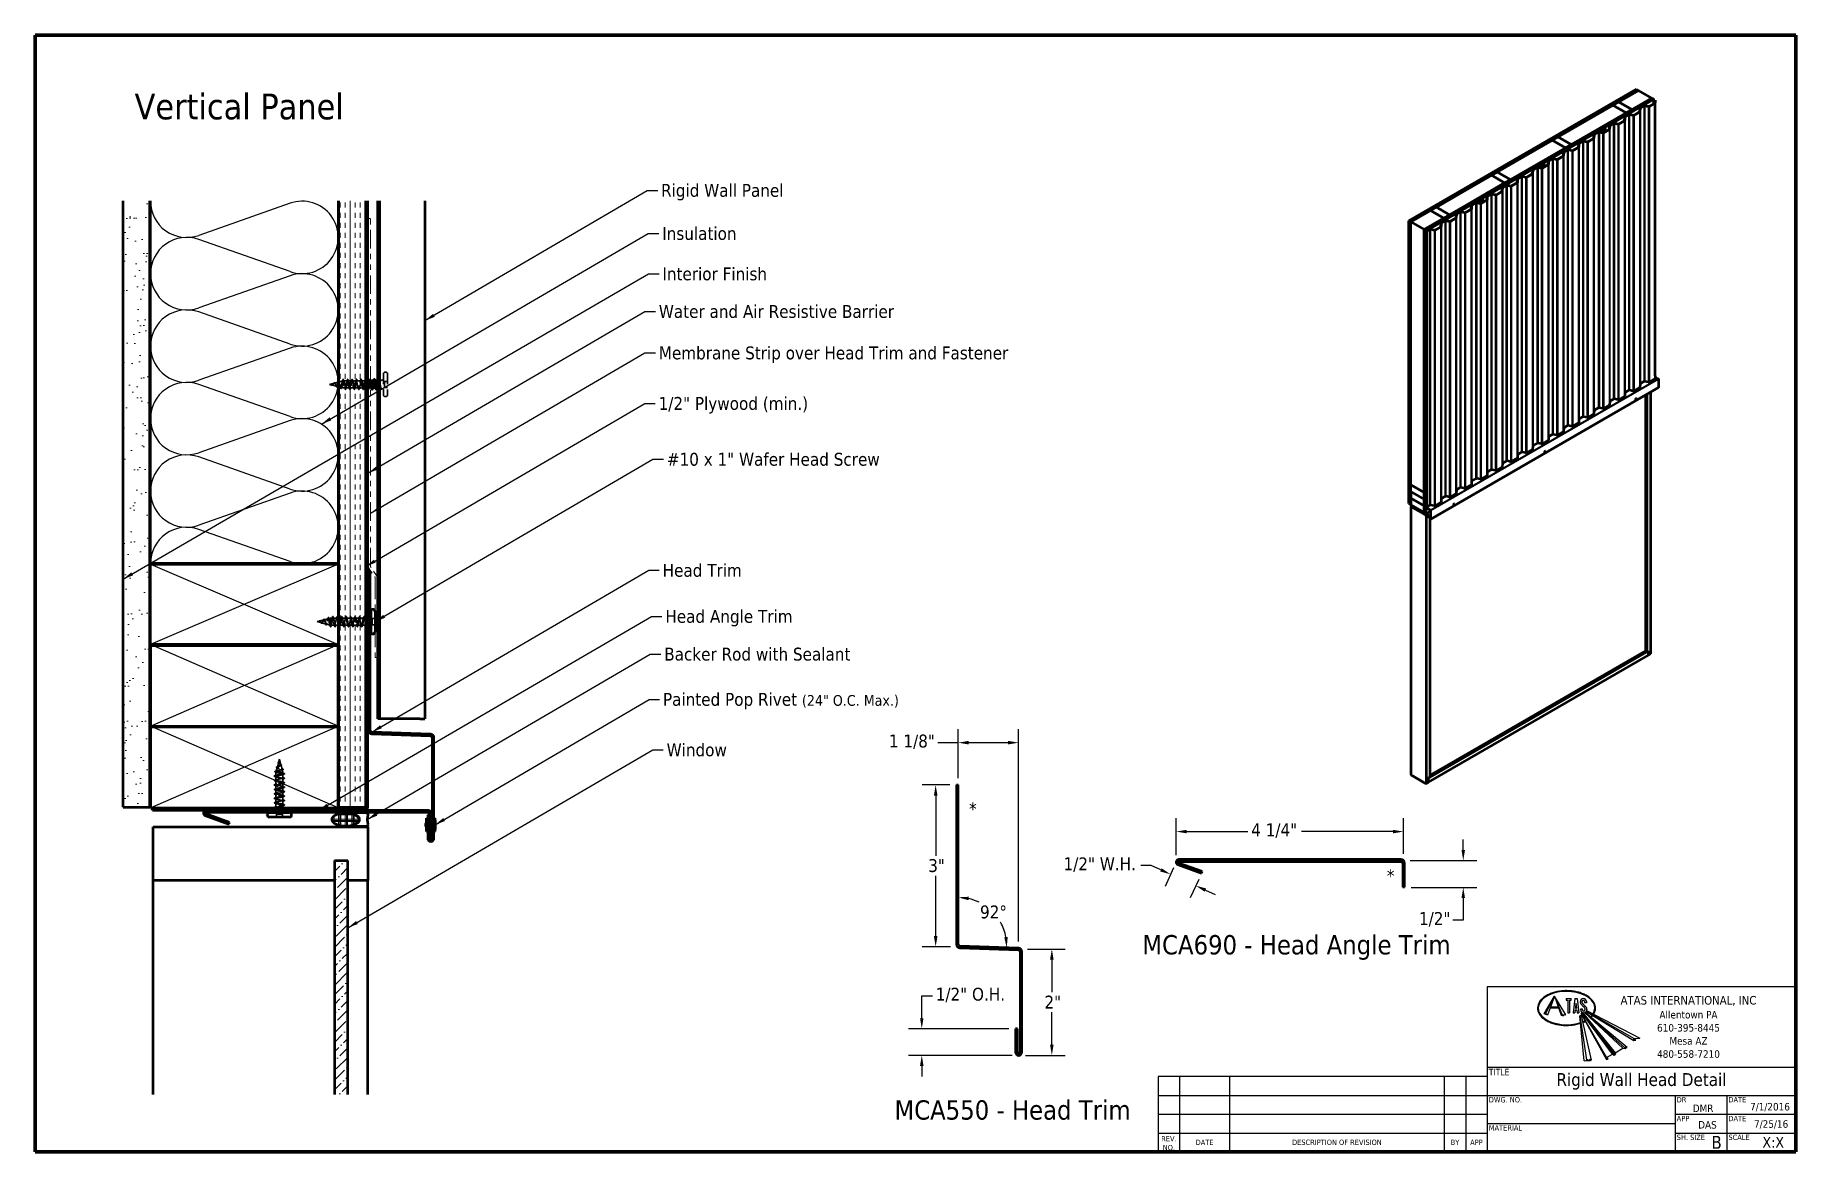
# Model space of a CAD drawing. Header units: inches. Extents: x 0.6 to 33.4, y 0.6 to 21.4.
import ezdxf

# ---------------------------------------------------------------- set-up
doc = ezdxf.new("R2010")
doc.units = ezdxf.units.IN
doc.header["$LTSCALE"] = 2
doc.header["$MEASUREMENT"] = 0
doc.linetypes.add('DASHED', pattern=[0.2067, 0.1654, -0.0413])
doc.linetypes.add('DOUBLE_DASH_CHAIN', pattern=[1.2403, 0.6614, -0.0827, 0.1654, -0.0827, 0.1654, -0.0827])
for name, color, linetype, lineweight in [('Border (ANSI)', 7, 'Continuous', 70), ('Dimension (ANSI)', 7, 'Continuous', 25), ('Hatch (ANSI)', 7, 'Continuous', 18), ('Hidden (ANSI)', 7, 'DASHED', 35), ('Logo', 7, 'Continuous', 25), ('Sketch Geometry (ANSI)', 7, 'Continuous', 25), ('Symbol (ANSI)', 7, 'Continuous', 25), ('Title (ANSI)', 7, 'Continuous', 50), ('Visible (ANSI)', 7, 'Continuous', 50), ('Visible Narrow (ANSI)', 7, 'Continuous', 35)]:
    doc.layers.add(name, color=color, linetype=linetype, lineweight=lineweight)
doc.styles.add('Label Text (ANSI)', font='tahoma.ttf')
doc.styles.add('Note Text (ANSI)', font='tahoma.ttf')
doc.styles.add('Title Block Info', font='tahoma.ttf')
doc.styles.add('Title Block Labels', font='tahoma.ttf')
doc.dimstyles.new('Architectural (ANSI)', dxfattribs={"dimscale": 2, "dimtxt": 0.12, "dimasz": 0.098425, "dimexe": 0.125, "dimexo": 0.0625, "dimgap": 0.031496, "dimtad": 0, "dimtih": 1, "dimtoh": 1, "dimdec": 4, "dimrnd": 1e-08, "dimzin": 3, "dimdsep": 46, "dimlunit": 4, "dimtxsty": 'Note Text (ANSI)', "dimcen": 0.09, "dimdle": 0.393701, "dimclrd": 256, "dimclre": 256, "dimclrt": 256, "dimadec": 0, "dimazin": 3, "dimtfac": 1, "dimtofl": 0, "dimtmove": 0, "dimatfit": 3, "dimfxl": 0, "dimfrac": 2, "dimtolj": 1, "dimtzin": 12, "dimlwd": -1, "dimlwe": -1, "dimarcsym": 0})
doc.dimstyles.new('Default (ANSI)', dxfattribs={"dimscale": 2, "dimtxt": 0.12, "dimasz": 0.098425, "dimexe": 0.125, "dimexo": 0.0625, "dimgap": 0.031496, "dimtad": 0, "dimtih": 1, "dimtoh": 1, "dimrnd": 1e-08, "dimzin": 4, "dimdsep": 46, "dimtxsty": 'Note Text (ANSI)', "dimcen": 0.09, "dimdle": 0.393701, "dimclrd": 256, "dimclre": 256, "dimclrt": 256, "dimadec": 0, "dimazin": 1, "dimtfac": 1, "dimtofl": 0, "dimtmove": 0, "dimatfit": 3, "dimfxl": 0, "dimtolj": 1, "dimtzin": 4, "dimlwd": -1, "dimlwe": -1, "dimarcsym": 0})
doc.dimstyles.new('Default (ANSI)$7', dxfattribs={"dimscale": 2, "dimtxt": 0.12, "dimasz": 0.098425, "dimexe": 0.125, "dimexo": 0.0625, "dimgap": 0.031496, "dimtad": 0, "dimtih": 1, "dimtoh": 1, "dimrnd": 1e-08, "dimzin": 4, "dimdsep": 46, "dimtxsty": 'Note Text (ANSI)', "dimcen": 0.09, "dimdle": 0.393701, "dimclrd": 256, "dimclre": 256, "dimclrt": 256, "dimadec": 0, "dimazin": 1, "dimtfac": 1, "dimtofl": 0, "dimtmove": 0, "dimatfit": 3, "dimfxl": 0, "dimtolj": 1, "dimtzin": 4, "dimlwd": -1, "dimlwe": -1, "dimarcsym": 0})

msp = doc.modelspace()

# ---------------------------------------------------------------- texts
at = {"layer": 'Symbol (ANSI)', "attachment_point": 1, "style": 'Note Text (ANSI)'}
for s, insert, char_height, width in [('{\\fTahoma|b0|i0;\\H0.4800;Vertical Panel }', (2.45147, 20.3127), 0.48, 6.0266639), ('{Rigid Wall Panel}', (12.26001, 18.63), 0.24, 2.3369855), ('{Insulation}', (12.28156, 17.82707), 0.24, 1.4361102), ('{Interior Finish}', (12.28437, 17.07478), 0.24, 2.0252188), ('{Water and Air Resistive Barrier}', (12.21783, 16.37374), 0.24, 4.4648948), ('{Membrane Strip over Head Trim and Fastener}', (12.21852, 15.60195), 0.24, 6.6733225), ('{1/2" Plywood (min.)}', (12.21433, 14.66065), 0.24, 2.9218152), ('{#10 x 1" Wafer Head Screw}', (12.36729, 13.6207), 0.24, 4.0862237), ('{Head Trim}', (12.28941, 11.5523), 0.24, 1.5197407), ('{Head Angle Trim}', (12.33989, 10.69399), 0.24, 2.4363694), ('{Backer Rod with Sealant}', (12.31887, 9.99075), 0.24, 3.5414587), ('{Painted Pop Rivet \\fTahoma|b0|i0;\\H0.2000;(24" O.C. Max.)}', (12.29493, 9.14827), 0.24, 4.5582495), ('{Window}', (12.36381, 8.2077), 0.24, 1.163436)]:
    msp.add_mtext(s, dxfattribs=dict(at, insert=insert, char_height=char_height, width=width))
at = {"layer": 'Symbol (ANSI)'}
for s, insert, char_height, attachment_point, style in [('*', (17.99794, 7.10734), 0.24, 1, 'Note Text (ANSI)'), ('*', (25.78172, 5.86111), 0.24, 1, 'Note Text (ANSI)'), ('MCA690 - Head Angle Trim', (21.2269, 4.17441), 0.36, 7, 'Label Text (ANSI)'), ('MCA550 - Head Trim', (16.60922, 1.19225), 0.36, 7, 'Label Text (ANSI)')]:
    msp.add_mtext(s, dxfattribs=dict(at, insert=insert, char_height=char_height, attachment_point=attachment_point, style=style))

# ---------------------------------------------------------------- blocks, each defined once
blk = doc.blocks.new('Borders ATAS A Border')
at = {"layer": 'Border (ANSI)'}
for p, q in [((0.3, 10.7), (0.3, 0.3)), ((16.7, 10.7), (0.3, 10.7)), ((16.7, 0.3), (16.7, 10.7)), ((0.3, 0.3), (16.7, 0.3))]:
    blk.add_line(p, q, dxfattribs=at)
blk = doc.blocks.new('Title Blocks ATAS A-B Title Block')
at = {"layer": 'Logo', "linetype": 'Continuous'}
for p, q in [((5.513, 4.03), (5.609, 4.196)), ((5.528, 4.034), (5.609, 4.196)), ((5.609, 4.196), (5.544, 4.019)), ((5.714, 4.023), (5.609, 4.196)), ((5.609, 4.196), (5.673, 4.019)), ((5.681, 4.026), (5.609, 4.196)), ((5.719, 4.174), (5.719, 4.157)), ((5.719, 4.174), (5.764, 4.174)), ((5.719, 4.157), (5.733, 4.157)), ((5.733, 4.157), (5.733, 4.041)), ((5.75, 4.157), (5.764, 4.157)), ((5.75, 4.157), (5.75, 4.041)), ((5.764, 4.157), (5.764, 4.174)), ((5.799, 4.174), (5.783, 4.041)), ((5.799, 4.174), (5.822, 4.174)), ((5.81, 4.131), (5.805, 4.085)), ((5.81, 4.131), (5.816, 4.085)), ((5.822, 4.174), (5.838, 4.041)), ((5.852, 4.135), (5.851, 4.146)), ((5.852, 4.134), (5.852, 4.135)), ((5.854, 4.13), (5.852, 4.134)), ((5.854, 4.129), (5.854, 4.13)), ((5.855, 4.127), (5.854, 4.129)), ((5.856, 4.124), (5.855, 4.127)), ((5.858, 4.122), (5.856, 4.124)), ((5.86, 4.119), (5.858, 4.122)), ((5.858, 4.122), (5.858, 4.122)), ((5.861, 4.119), (5.86, 4.119)), ((5.863, 4.115), (5.861, 4.119)), ((5.868, 4.109), (5.863, 4.115)), ((5.868, 4.135), (5.868, 4.146)), ((5.873, 4.128), (5.868, 4.135)), ((5.869, 4.108), (5.868, 4.109)), ((5.87, 4.107), (5.869, 4.108)), ((5.87, 4.107), (5.875, 4.102)), ((5.874, 4.126), (5.873, 4.128)), ((5.883, 4.116), (5.874, 4.126)), ((5.875, 4.102), (5.879, 4.098)), ((5.886, 4.112), (5.883, 4.116)), ((5.891, 4.107), (5.886, 4.112)), ((5.89, 4.146), (5.89, 4.135)), ((5.907, 4.135), (5.89, 4.135)), ((5.891, 4.107), (5.892, 4.106)), ((5.892, 4.106), (5.893, 4.105)), ((5.893, 4.105), (5.898, 4.099)), ((5.907, 4.146), (5.907, 4.135)), ((5.544, 4.019), (5.513, 4.03)), ((5.544, 4.019), (5.528, 4.034)), ((5.568, 4.086), (5.649, 4.086)), ((5.572, 4.096), (5.645, 4.096)), ((5.673, 4.019), (5.681, 4.026)), ((5.673, 4.019), (5.695, 4.013)), ((5.681, 4.026), (5.714, 4.023)), ((5.69, 4.026), (5.695, 4.013)), ((5.733, 4.041), (5.75, 4.041)), ((5.783, 4.041), (5.799, 4.041)), ((5.803, 4.068), (5.799, 4.041)), ((5.803, 4.068), (5.818, 4.068)), ((5.805, 4.085), (5.816, 4.085)), ((5.818, 4.068), (5.821, 4.041)), ((5.821, 4.041), (5.838, 4.041)), ((5.886, 3.594), (5.845, 4.014)), ((5.845, 4.014), (5.849, 4.014)), ((5.849, 4.015), (5.85, 4.017)), ((5.91, 3.604), (5.849, 4.015)), ((5.85, 4.017), (5.851, 4.016)), ((5.851, 4.016), (5.853, 4.015)), ((5.853, 4.015), (5.855, 4.016)), ((5.855, 4.068), (5.855, 4.079)), ((5.855, 4.079), (5.871, 4.079)), ((5.856, 4.017), (5.855, 4.016)), ((5.857, 4.016), (5.856, 4.017)), ((5.857, 4.035), (5.866, 4.04)), ((5.857, 4.035), (6.095, 3.623)), ((5.857, 4.035), (5.857, 4.032)), ((5.857, 4.032), (6.095, 3.607)), ((5.857, 4.016), (5.95, 3.601)), ((6.151, 3.655), (5.866, 4.04)), ((5.866, 4.04), (5.868, 4.039)), ((5.868, 4.039), (5.87, 4.04)), ((5.868, 4.039), (6.165, 3.647)), ((5.87, 4.042), (5.871, 4.043)), ((5.87, 4.042), (6.175, 3.669)), ((5.87, 4.042), (5.87, 4.04)), ((6.178, 3.654), (5.87, 4.04)), ((5.871, 4.068), (5.871, 4.079)), ((5.879, 4.098), (5.887, 4.089)), ((5.887, 4.089), (5.888, 4.087)), ((5.888, 4.087), (5.893, 4.079)), ((6.247, 3.711), (5.889, 4.042)), ((5.892, 4.042), (6.261, 3.717)), ((5.893, 4.079), (5.893, 4.068)), ((6.287, 3.718), (5.895, 4.044)), ((5.898, 4.099), (5.901, 4.096)), ((5.901, 4.096), (5.901, 4.096)), ((5.901, 4.096), (5.903, 4.093)), ((5.903, 4.093), (5.904, 4.092)), ((5.904, 4.092), (5.905, 4.09)), ((5.905, 4.09), (5.906, 4.087)), ((5.905, 4.052), (6.348, 3.784)), ((5.906, 4.087), (5.907, 4.086)), ((6.348, 3.8), (5.906, 4.055)), ((5.907, 4.086), (5.908, 4.084)), ((5.908, 4.084), (5.909, 4.081)), ((5.909, 4.081), (5.909, 4.079)), ((5.909, 4.079), (5.91, 4.068)), ((5.909, 4.061), (6.404, 3.803)), ((6.348, 3.8), (6.404, 3.803)), ((6.348, 3.784), (6.348, 3.8)), ((6.369, 3.785), (6.348, 3.797)), ((6.348, 3.784), (6.369, 3.785)), ((6.095, 3.623), (6.151, 3.656)), ((6.095, 3.623), (6.095, 3.607)), ((6.095, 3.607), (6.109, 3.615)), ((6.109, 3.615), (6.102, 3.627)), ((6.151, 3.656), (6.165, 3.647)), ((6.165, 3.647), (6.178, 3.655)), ((6.175, 3.669), (6.247, 3.711)), ((6.175, 3.669), (6.178, 3.655)), ((6.247, 3.711), (6.268, 3.709)), ((6.261, 3.718), (6.262, 3.719)), ((6.261, 3.718), (6.261, 3.718)), ((6.261, 3.718), (6.261, 3.718)), ((6.262, 3.716), (6.261, 3.718)), ((6.262, 3.719), (6.264, 3.72)), ((6.265, 3.715), (6.262, 3.716)), ((6.264, 3.72), (6.272, 3.719)), ((6.267, 3.715), (6.265, 3.715)), ((6.269, 3.716), (6.267, 3.715)), ((6.268, 3.709), (6.271, 3.709)), ((6.269, 3.716), (6.269, 3.716)), ((6.272, 3.715), (6.269, 3.716)), ((6.271, 3.709), (6.272, 3.709)), ((6.272, 3.719), (6.279, 3.716)), ((6.274, 3.713), (6.272, 3.715)), ((6.272, 3.709), (6.273, 3.71)), ((6.273, 3.71), (6.274, 3.712)), ((6.274, 3.712), (6.274, 3.713)), ((6.279, 3.716), (6.284, 3.716)), ((6.284, 3.716), (6.287, 3.718)), ((5.886, 3.594), (5.944, 3.595)), ((5.909, 3.597), (5.91, 3.605)), ((5.91, 3.605), (5.918, 3.605)), ((5.918, 3.605), (5.929, 3.598)), ((5.929, 3.598), (5.94, 3.605)), ((5.944, 3.607), (5.94, 3.605)), ((5.95, 3.601), (5.944, 3.607)), ((5.944, 3.595), (5.95, 3.601))]:
    blk.add_line(p, q, dxfattribs=at)
at = {"layer": 'Logo', "color": 7, "linetype": 'Continuous', "lineweight": 25}
blk.add_line((5.901, 4.048), (5.903, 4.05), dxfattribs=at)
at = {"layer": 'Logo', "linetype": 'Continuous'}
for centre, radius, start, end in [((5.879, 4.146), 0.0277, 0, 180), ((5.879, 4.146), 0.0111, 0, 180), ((5.882, 4.068), 0.0277, 180, 0), ((5.882, 4.068), 0.0111, 180, 0)]:
    blk.add_arc(centre, radius, start, end, dxfattribs=at)
at = {"layer": 'Logo'}
for start_param, end_param in [(5.920587, 11.509279), (5.311273, 5.424577), (5.721945, 5.844109)]:
    blk.add_ellipse((5.722, 4.085), major_axis=(0.263, 0), ratio=0.589286, start_param=start_param, end_param=end_param, dxfattribs=at)
for points in [[(5.974, 4.027), (5.987, 4.054), (5.992, 4.083), (5.988, 4.112), (5.976, 4.14), (5.956, 4.166), (5.929, 4.189), (5.896, 4.209), (5.858, 4.225), (5.816, 4.237), (5.772, 4.244), (5.725, 4.247), (5.679, 4.245), (5.634, 4.238), (5.591, 4.227), (5.553, 4.211), (5.519, 4.192), (5.491, 4.169), (5.47, 4.144), (5.457, 4.116), (5.452, 4.087), (5.456, 4.058), (5.468, 4.03), (5.487, 4.004), (5.514, 3.981), (5.547, 3.961), (5.585, 3.945), (5.627, 3.933), (5.672, 3.926), (5.718, 3.923), (5.764, 3.925), (5.809, 3.931), (5.852, 3.943)], [(5.872, 3.95), (5.878, 3.952), (5.885, 3.955), (5.891, 3.958), (5.897, 3.961)], [(5.95, 3.998), (5.954, 4.002), (5.959, 4.006), (5.962, 4.011), (5.966, 4.015)]]:
    blk.add_spline(points, degree=3, dxfattribs=at)
at = {"layer": 'Sketch Geometry (ANSI)'}
for p, q in [((7.858, 4.284), (4.983, 4.284)), ((4.983, 4.284), (4.983, 2.746)), ((7.858, 2.746), (7.858, 4.284)), ((1.918, 3.446), (1.918, 2.746)), ((4.983, 3.446), (1.918, 3.446)), ((2.118, 3.446), (2.118, 2.746)), ((2.583, 3.446), (2.583, 2.746)), ((4.583, 3.446), (4.583, 2.746)), ((4.783, 3.446), (4.783, 2.746)), ((4.983, 3.534), (7.858, 3.534)), ((1.918, 3.271), (4.983, 3.271)), ((4.983, 3.271), (7.858, 3.271)), ((6.733, 3.271), (6.733, 2.746)), ((7.215, 3.271), (7.215, 2.746)), ((1.918, 3.096), (4.983, 3.096)), ((4.983, 3.009), (6.733, 3.009)), ((6.733, 3.096), (7.858, 3.096)), ((1.918, 2.921), (4.983, 2.921)), ((6.733, 2.921), (7.858, 2.921)), ((1.918, 2.746), (4.983, 2.746)), ((4.983, 2.746), (7.858, 2.746))]:
    blk.add_line(p, q, dxfattribs=at)
at = {"layer": 'Symbol (ANSI)', "char_height": 0.05, "attachment_point": 5, "style": 'Title Block Labels'}
for s, insert, line_spacing_factor in [('{\\H1.6x;ATAS INTERNATIONAL, INC\\P\\H0.875x;Allentown PA\\H1.3631x; \\H0.73365x;\\P610-395-8445\\H1.1376x; \\H0.87902x;\\PMesa AZ\\H1.1946x; \\H0.83708x;\\P480-558-7210\\H1.1855x; }', (6.858, 3.909), 1.04605), ('REV.\\PNO.', (2.018, 2.826), 0.987884)]:
    blk.add_mtext(s, dxfattribs=dict(at, insert=insert, line_spacing_factor=line_spacing_factor))
at = {"layer": 'Symbol (ANSI)'}
for s, insert, char_height, attachment_point, style in [('\\fTahoma|b0|i0;\\H0.0600;TITLE', (4.998, 3.519), 0.06, 1, 'Title Block Labels'), ('DWG. NO.', (4.998, 3.256), 0.05, 1, 'Title Block Labels'), ('DR', (6.748, 3.256), 0.05, 1, 'Title Block Labels'), ('DMR', (7.09, 3.116), 0.07, 9, 'Title Block Info'), ('DATE', (7.23, 3.256), 0.05, 1, 'Title Block Labels'), ('MATERIAL', (4.998, 2.994), 0.05, 1, 'Title Block Labels'), ('APP', (6.748, 3.081), 0.05, 1, 'Title Block Labels'), ('DAS', (7.121, 2.961), 0.07, 9, 'Title Block Info'), ('DATE', (7.23, 3.081), 0.05, 1, 'Title Block Labels'), ('7/25/16', (7.787, 2.961), 0.07, 9, 'Title Block Info'), ('DATE', (2.35, 2.834), 0.05, 5, 'Title Block Labels'), ('DESCRIPTION OF REVISION', (3.583, 2.834), 0.05, 5, 'Title Block Labels'), ('BY', (4.683, 2.834), 0.05, 5, 'Title Block Labels'), ('APP', (4.883, 2.834), 0.05, 5, 'Title Block Labels'), ('SH. SIZE', (6.748, 2.906), 0.05, 1, 'Title Block Labels'), ('SCALE', (7.23, 2.906), 0.05, 1, 'Title Block Labels'), ('\\fTahoma|b0|i0;\\H0.1000;X:X', (7.748, 2.834), 0.1, 6, 'Title Block Info')]:
    blk.add_mtext(s, dxfattribs=dict(at, insert=insert, char_height=char_height, attachment_point=attachment_point, style=style))
for tag, p, height, style in [('CREATION_DATE_001', (7.432, 3.131), 0.07, 'Title Block Info'), ('Sheet_Size_001', (7.071, 2.774), 0.12, 'Note Text (ANSI)')]:
    blk.add_attdef(tag, p, '', height=height, dxfattribs=dict(at, style=style))
at = {"layer": 'Title (ANSI)', "attachment_point": 5, "style": 'Note Text (ANSI)'}
for s, insert, char_height in [('Rigid Wall Head Detail', (6.42, 3.402), 0.12), ('\\fTahoma|b0|i0;\\H0.1000; ', (5.858, 3.14), 0.1), ('\\fTahoma|b0|i0;\\H0.1000; ', (5.858, 2.877), 0.1)]:
    blk.add_mtext(s, dxfattribs=dict(at, insert=insert, char_height=char_height))
blk = doc.blocks.new('*D8')
at = {"layer": 'Defpoints', "color": 0, "transparency": 16777216}
for p in [(17.762, 7.433), (17.376, 4.42), (17.78, 4.42)]:
    blk.add_point(p, dxfattribs=at)
at = {"layer": 'Dimension (ANSI)', "transparency": 16777216}
for p, q in [((17.637, 7.433), (17.126, 7.433)), ((17.376, 7.237), (17.376, 6.115)), ((17.376, 4.617), (17.376, 5.739)), ((17.655, 4.42), (17.126, 4.42))]:
    blk.add_line(p, q, dxfattribs=at)
for points in [[(17.343, 7.237), (17.409, 7.237), (17.376, 7.433)], [(17.343, 4.617), (17.409, 4.617), (17.376, 4.42)]]:
    blk.add_solid(points, dxfattribs=at)
at = {"layer": 'Dimension (ANSI)', "transparency": 16777216, "insert": (17.237, 6.052), "char_height": 0.24, "attachment_point": 1, "style": 'Note Text (ANSI)'}
blk.add_mtext('\\A1;3"', dxfattribs=at)
blk = doc.blocks.new('*D9')
at = {"layer": 'Defpoints', "color": 0, "transparency": 16777216}
for p in [(17.117, 2.892), (18.866, 2.892), (18.924, 2.396)]:
    blk.add_point(p, dxfattribs=at)
at = {"layer": 'Dimension (ANSI)', "transparency": 16777216}
for p, q in [((17.117, 3.089), (17.117, 3.505)), ((17.117, 3.505), (17.314, 3.505)), ((18.741, 2.892), (16.867, 2.892)), ((18.799, 2.396), (16.867, 2.396)), ((17.117, 2.2), (17.117, 2.003))]:
    blk.add_line(p, q, dxfattribs=at)
for points in [[(17.084, 3.089), (17.15, 3.089), (17.117, 2.892)], [(17.084, 2.2), (17.15, 2.2), (17.117, 2.396)]]:
    blk.add_solid(points, dxfattribs=at)
at = {"layer": 'Dimension (ANSI)', "transparency": 16777216, "insert": (17.377, 3.656), "char_height": 0.24, "attachment_point": 1, "style": 'Note Text (ANSI)'}
blk.add_mtext('\\A1;1/2"{ O.H.}', dxfattribs=at)
blk = doc.blocks.new('*D10')
at = {"layer": 'Defpoints', "color": 0, "transparency": 16777216}
for p in [(21.858, 6.003), (21.752, 5.77), (22.328, 5.789)]:
    blk.add_point(p, dxfattribs=at)
at = {"layer": 'Dimension (ANSI)', "transparency": 16777216}
for p, q in [((21.393, 5.932), (21.197, 5.932)), ((21.573, 5.851), (21.393, 5.932)), ((21.806, 5.889), (21.649, 5.542)), ((22.277, 5.675), (22.119, 5.329)), ((22.402, 5.475), (22.581, 5.394))]:
    blk.add_line(p, q, dxfattribs=at)
for points in [[(21.586, 5.881), (21.559, 5.821), (21.752, 5.77)], [(22.415, 5.505), (22.388, 5.445), (22.223, 5.556)]]:
    blk.add_solid(points, dxfattribs=at)
at = {"layer": 'Dimension (ANSI)', "transparency": 16777216, "insert": (19.758, 6.084), "char_height": 0.24, "attachment_point": 1, "style": 'Note Text (ANSI)'}
blk.add_mtext('\\A1;1/2"{ W.H.}', dxfattribs=at)
blk = doc.blocks.new('*D11')
at = {"layer": 'Defpoints', "color": 0, "transparency": 16777216}
for p in [(26.09, 6.024), (27.205, 6.024), (26.108, 5.526)]:
    blk.add_point(p, dxfattribs=at)
at = {"layer": 'Dimension (ANSI)', "transparency": 16777216}
for p, q in [((27.205, 6.221), (27.205, 6.417)), ((26.215, 6.024), (27.455, 6.024)), ((26.233, 5.526), (27.455, 5.526)), ((27.205, 5.33), (27.205, 4.913)), ((27.205, 4.913), (27.008, 4.913))]:
    blk.add_line(p, q, dxfattribs=at)
for points in [[(27.172, 6.221), (27.237, 6.221), (27.205, 6.024)], [(27.172, 5.33), (27.237, 5.33), (27.205, 5.526)]]:
    blk.add_solid(points, dxfattribs=at)
at = {"layer": 'Dimension (ANSI)', "transparency": 16777216, "insert": (26.38, 5.065), "char_height": 0.24, "attachment_point": 1, "style": 'Note Text (ANSI)'}
blk.add_mtext('\\A1;1/2"', dxfattribs=at)
blk = doc.blocks.new('*D12')
at = {"layer": 'Defpoints', "color": 0, "transparency": 16777216}
for p in [(21.858, 6.565), (21.858, 6.003), (26.09, 6.024)]:
    blk.add_point(p, dxfattribs=at)
at = {"layer": 'Dimension (ANSI)', "transparency": 16777216}
for p, q in [((21.858, 6.128), (21.858, 6.815)), ((22.054, 6.565), (23.191, 6.565)), ((25.893, 6.565), (24.194, 6.565)), ((26.09, 6.149), (26.09, 6.815))]:
    blk.add_line(p, q, dxfattribs=at)
for points in [[(22.054, 6.598), (22.054, 6.532), (21.858, 6.565)], [(25.893, 6.598), (25.893, 6.532), (26.09, 6.565)]]:
    blk.add_solid(points, dxfattribs=at)
at = {"layer": 'Dimension (ANSI)', "transparency": 16777216, "insert": (23.254, 6.717), "char_height": 0.24, "attachment_point": 1, "style": 'Note Text (ANSI)'}
blk.add_mtext('\\A1;4 1/4"', dxfattribs=at)
blk = doc.blocks.new('*D13')
at = {"layer": 'Defpoints', "color": 0, "transparency": 16777216}
for p in [(18.964, 4.375), (19.54, 4.375), (18.924, 2.396)]:
    blk.add_point(p, dxfattribs=at)
at = {"layer": 'Dimension (ANSI)', "transparency": 16777216}
for p, q in [((19.089, 4.375), (19.79, 4.375)), ((19.54, 4.178), (19.54, 3.571)), ((19.54, 2.593), (19.54, 3.2)), ((19.049, 2.396), (19.79, 2.396))]:
    blk.add_line(p, q, dxfattribs=at)
for points in [[(19.507, 4.178), (19.573, 4.178), (19.54, 4.375)], [(19.507, 2.593), (19.573, 2.593), (19.54, 2.396)]]:
    blk.add_solid(points, dxfattribs=at)
at = {"layer": 'Dimension (ANSI)', "transparency": 16777216, "insert": (19.402, 3.508), "char_height": 0.24, "attachment_point": 1, "style": 'Note Text (ANSI)'}
blk.add_mtext('\\A1;2"', dxfattribs=at)
blk = doc.blocks.new('*D14')
at = {"layer": 'Defpoints', "color": 0, "transparency": 16777216}
for p in [(18.92, 8.221), (17.794, 7.433), (18.92, 4.394)]:
    blk.add_point(p, dxfattribs=at)
at = {"layer": 'Dimension (ANSI)', "transparency": 16777216}
for p, q in [((17.794, 8.221), (17.416, 8.221)), ((17.794, 7.558), (17.794, 8.471)), ((18.723, 8.221), (17.991, 8.221)), ((18.92, 4.519), (18.92, 8.471))]:
    blk.add_line(p, q, dxfattribs=at)
for points in [[(17.991, 8.254), (17.991, 8.188), (17.794, 8.221)], [(18.723, 8.254), (18.723, 8.188), (18.92, 8.221)]]:
    blk.add_solid(points, dxfattribs=at)
at = {"layer": 'Dimension (ANSI)', "transparency": 16777216, "insert": (16.505, 8.372), "char_height": 0.24, "attachment_point": 1, "style": 'Note Text (ANSI)'}
blk.add_mtext('\\A1;1 1/8"', dxfattribs=at)
blk = doc.blocks.new('*D15')
at = {"layer": 'Defpoints', "color": 0, "transparency": 16777216}
for p in [(18.59, 4.868), (17.794, 4.558), (17.794, 4.433), (18.92, 4.394)]:
    blk.add_point(p, dxfattribs=at)
at = {"layer": 'Dimension (ANSI)', "transparency": 16777216}
for start, end in [(64.4073, 77.5317), (10.4683, 29.1718)]:
    blk.add_arc((17.794, 4.433), 0.906, start, end, dxfattribs=at)
for points in [[(17.987, 5.286), (17.994, 5.351), (17.794, 5.34)], [(18.718, 4.601), (18.653, 4.596), (18.7, 4.402)]]:
    blk.add_solid(points, dxfattribs=at)
at = {"layer": 'Dimension (ANSI)', "transparency": 16777216, "insert": (18.202, 5.188), "char_height": 0.24, "attachment_point": 1, "style": 'Note Text (ANSI)'}
blk.add_mtext('\\A1;92°', dxfattribs=at)

# ---------------------------------------------------------------- dimensions: what is measured, and where the dimension line sits
at = {"layer": 'Dimension (ANSI)'}
dim = msp.add_linear_dim(base=(18.92022, 8.22086), p1=(17.79448, 7.43346), p2=(18.92022, 4.39415), dimstyle='Architectural (ANSI)', override={"dimtih": 0, "dimtoh": 0, "dimdec": 4, "dimlfac": 1, "dimtp": 0, "dimtm": 0, "dimtdec": 2, "dimatfit": 2}, dxfattribs=at)
dim.commit()
dim.dimension.update_dxf_attribs({"geometry": '*D14', "text_midpoint": (16.92897, 8.22086), "dimtype": 160})
for base, p1, p2, angle, override, picture, middle in [((17.37586, 4.4199), (17.76248, 7.43346), (17.78044, 4.4199), 90, {"dimdec": 4, "dimlfac": 1, "dimtp": 0, "dimtm": 0, "dimtdec": 2, "dimatfit": 1}, '*D8', (17.37586, 5.92668)), ((21.85763, 6.56529), (26.08965, 6.02367), (21.85763, 6.00275), 180, {"dimtih": 0, "dimtoh": 0, "dimdec": 4, "dimlfac": 1, "dimtp": 0, "dimtm": 0, "dimtdec": 2, "dimatfit": 1}, '*D12', (23.69239, 6.56529)), ((27.20458, 6.02367), (26.1084, 5.52641), (26.08965, 6.02367), 90, {"dimdec": 4, "dimlfac": 1, "dimtp": 0, "dimtm": 0, "dimtdec": 2, "dimatfit": 1}, '*D11', (26.66259, 4.91347)), ((19.53996, 4.37465), (18.92398, 2.39649), (18.96402, 4.37465), 90, {"dimdec": 4, "dimlfac": 1, "dimtp": 0, "dimtm": 0, "dimtdec": 2, "dimatfit": 1}, '*D13', (19.53996, 3.38557))]:
    dim = msp.add_linear_dim(base=base, p1=p1, p2=p2, angle=angle, dimstyle='Architectural (ANSI)', override=override, dxfattribs=at)
    dim.commit()
    dim.dimension.update_dxf_attribs({"geometry": picture, "text_midpoint": middle, "dimtype": 160})
for base, p1, p2, angle, text, picture, middle in [((21.75192, 5.76974), (22.32826, 5.78924), (21.85763, 6.00275), 335.598125, '<>{ W.H.}', '*D10', (20.44578, 5.93239)), ((17.11693, 2.89199), (18.92398, 2.39649), (18.86598, 2.89199), 90, '<>{ O.H.}', '*D9', (18.03246, 3.50493))]:
    dim = msp.add_linear_dim(base=base, p1=p1, p2=p2, angle=angle, text=text, dimstyle='Architectural (ANSI)', override={"dimdec": 4, "dimlfac": 1, "dimtp": 0, "dimtm": 0, "dimtdec": 2, "dimatfit": 1}, dxfattribs=at)
    dim.commit()
    dim.dimension.update_dxf_attribs({"geometry": picture, "text_midpoint": middle, "dimtype": 160})
dim = msp.add_angular_dim_3p(base=(18.58976, 4.86826), center=(17.79448, 4.43346), p1=(18.92022, 4.39415), p2=(17.79448, 4.55846), dimstyle='Default (ANSI)', override={"dimse1": 1, "dimse2": 1, "dimadec": 0, "dimtp": 0, "dimtm": 0, "dimtdec": 0}, dxfattribs=at)
dim.commit()
dim.dimension.update_dxf_attribs({"geometry": '*D15', "text_midpoint": (18.44647, 5.06308), "dimtype": 165})

# ---------------------------------------------------------------- hatches: boundary and pattern name
at = {"layer": 'Hatch (ANSI)', "true_color": 0x804000}
h = msp.add_hatch(dxfattribs=at)
h.set_pattern_fill('AR-SAND', color=36, scale=0.25, angle=45, style=0)
h.paths.add_polyline_path([(2.73677, 18.31394), (2.73677, 7.01811), (2.23677, 7.01811), (2.23677, 18.31394)])
h = msp.add_hatch(dxfattribs=at)
h.set_pattern_fill('INSUL', color=36, scale=0.75, angle=90, style=0)
h.paths.add_polyline_path([(6.75677, 18.31394), (6.75677, 7.01811), (6.25677, 7.01811), (6.25677, 18.31394)])
at = {"layer": 'Hatch (ANSI)'}
h = msp.add_hatch(dxfattribs=at)
h.set_pattern_fill('CUST29', color=256, angle=45, style=0, pattern_type=2)
h.set_pattern_definition([(90, (0, 0), (-0.125, 2e-17), []), (90, (0.0221, 0.0221), (-0.125, 2e-17), []), (90, (0.0442, 0.0442), (-0.125, 2e-17), []), (180, (0, 0), (-2e-17, -0.125), []), (180, (0.0221, 0.0221), (-2e-17, -0.125), []), (180, (0.0442, 0.0442), (-2e-17, -0.125), [])])
edge = h.paths.add_edge_path()
edge.add_ellipse((6.37931, 6.78911), major_axis=(0.25, 0), ratio=0.5, start_angle=0, end_angle=360)
at = {"layer": 'Hatch (ANSI)', "true_color": 0x0080ff}
h = msp.add_hatch(dxfattribs=at)
h.set_pattern_fill('ANSI36', color=150, style=0)
h.paths.add_polyline_path([(6.17377, 1.6649), (6.17377, 6.02911), (6.42377, 6.02911), (6.42377, 1.6649)])

# ---------------------------------------------------------------- linework, layer by layer
at = {"layer": 'Hidden (ANSI)', "ltscale": 0.005614}
for p, q in [((7.12877, 15.123), (7.12277, 15.123)), ((7.12877, 14.668), (7.12277, 14.668))]:
    msp.add_line(p, q, dxfattribs=at)
at = {"layer": 'Hidden (ANSI)', "ltscale": 0.082134}
for p, q in [((6.08577, 14.8955), (6.16919, 14.91782)), ((5.85077, 10.47558), (5.93419, 10.45327))]:
    msp.add_line(p, q, dxfattribs=at)
at = {"layer": 'Hidden (ANSI)', "ltscale": 0.042539}
for p, q in [((6.08577, 14.8955), (6.12902, 14.88393)), ((5.85077, 10.47558), (5.89402, 10.48715))]:
    msp.add_line(p, q, dxfattribs=at)
at = {"layer": 'Hidden (ANSI)', "ltscale": 0.075866}
for p, q in [((6.13229, 14.88306), (6.20935, 14.86245)), ((5.89729, 10.48803), (5.97435, 10.50864))]:
    msp.add_line(p, q, dxfattribs=at)
at = {"layer": 'Hidden (ANSI)', "ltscale": 0.070696}
msp.add_line((6.17496, 14.91936), (6.24677, 14.93857), dxfattribs=at)
at = {"layer": 'Hidden (ANSI)', "ltscale": 0.028637}
msp.add_line((6.21762, 14.86023), (6.24677, 14.85244), dxfattribs=at)
at = {"layer": 'Hidden (ANSI)', "ltscale": 0.032343}
msp.add_line((6.25677, 14.84976), (6.28968, 14.84096), dxfattribs=at)
at = {"layer": 'Hidden (ANSI)', "ltscale": 0.067416}
for p, q in [((6.26028, 14.94218), (6.32877, 14.9605)), ((6.02528, 10.4289), (6.09377, 10.41058))]:
    msp.add_line(p, q, dxfattribs=at)
at = {"layer": 'Hidden (ANSI)', "ltscale": 0.025357}
for p, q in [((6.30295, 14.83741), (6.32877, 14.8305)), ((6.06795, 10.53367), (6.09377, 10.54058))]:
    msp.add_line(p, q, dxfattribs=at)
at = {"layer": 'Hidden (ANSI)', "ltscale": 0.194373}
for p, q in [((6.32877, 14.9605), (6.32877, 14.8305)), ((6.78877, 10.54058), (6.78877, 10.41058)), ((5.21463, 7.67111), (5.08463, 7.67111))]:
    msp.add_line(p, q, dxfattribs=at)
at = {"layer": 'Hidden (ANSI)', "ltscale": 0.000852348}
for p, q in [((6.32977, 14.9605), (6.32877, 14.9605)), ((6.09477, 10.41058), (6.09377, 10.41058))]:
    msp.add_line(p, q, dxfattribs=at)
at = {"layer": 'Hidden (ANSI)', "ltscale": 0.040375}
for p, q in [((6.37127, 14.8305), (6.32877, 14.8305)), ((6.13627, 10.54058), (6.09377, 10.54058))]:
    msp.add_line(p, q, dxfattribs=at)
at = {"layer": 'Hidden (ANSI)', "ltscale": 0.028664}
for p, q in [((6.3373, 14.98975), (6.32977, 14.9605)), ((6.34677, 14.9605), (6.33924, 14.98975)), ((6.1023, 10.38133), (6.09477, 10.41058)), ((6.11177, 10.41058), (6.10424, 10.38133)), ((5.14963, 7.66258), (5.14963, 7.67011)), ((5.14963, 7.65311), (5.14963, 7.66064))]:
    msp.add_line(p, q, dxfattribs=at)
at = {"layer": 'Hidden (ANSI)', "ltscale": 0.062755}
for p, q in [((6.41277, 14.9605), (6.34677, 14.9605)), ((6.45427, 14.8305), (6.38827, 14.8305)), ((6.49577, 14.9605), (6.42977, 14.9605)), ((6.53727, 14.8305), (6.47127, 14.8305)), ((6.57877, 14.9605), (6.51277, 14.9605)), ((6.62027, 14.8305), (6.55427, 14.8305)), ((6.66177, 14.9605), (6.59577, 14.9605)), ((6.70327, 14.8305), (6.63727, 14.8305)), ((6.74477, 14.9605), (6.67877, 14.9605)), ((6.21927, 10.54058), (6.15327, 10.54058)), ((6.38527, 10.54058), (6.31927, 10.54058)), ((6.46827, 10.54058), (6.40227, 10.54058)), ((6.55127, 10.54058), (6.48527, 10.54058)), ((6.63427, 10.54058), (6.56827, 10.54058)), ((6.71727, 10.54058), (6.65127, 10.54058)), ((6.17777, 10.41058), (6.11177, 10.41058)), ((6.34377, 10.41058), (6.27777, 10.41058)), ((6.42677, 10.41058), (6.36077, 10.41058)), ((6.50977, 10.41058), (6.44377, 10.41058)), ((6.59277, 10.41058), (6.52677, 10.41058)), ((6.67577, 10.41058), (6.60977, 10.41058)), ((5.08463, 7.52486), (5.08463, 7.59086)), ((5.21463, 7.56636), (5.21463, 7.63236)), ((5.21463, 7.48336), (5.21463, 7.54936)), ((5.08463, 7.44186), (5.08463, 7.50786)), ((5.08463, 7.35886), (5.08463, 7.42486)), ((5.08463, 7.27586), (5.08463, 7.34186)), ((5.08463, 7.19286), (5.08463, 7.25886)), ((5.21463, 7.40036), (5.21463, 7.46636)), ((5.21463, 7.31736), (5.21463, 7.38336)), ((5.21463, 7.23436), (5.21463, 7.30036)), ((5.21463, 7.15136), (5.21463, 7.21736)), ((5.08463, 7.10986), (5.08463, 7.17586)), ((5.21463, 7.06836), (5.21463, 7.13436))]:
    msp.add_line(p, q, dxfattribs=at)
at = {"layer": 'Hidden (ANSI)', "ltscale": 0.034661}
msp.add_line((6.75677, 14.8305), (6.72027, 14.8305), dxfattribs=at)
at = {"layer": 'Hidden (ANSI)', "ltscale": 0.004078}
for p, q in [((6.76616, 14.9605), (6.76177, 14.9605)), ((6.84916, 14.9605), (6.84477, 14.9605)), ((6.86927, 14.8305), (6.86488, 14.8305)), ((6.93216, 14.9605), (6.92777, 14.9605)), ((6.95227, 14.8305), (6.94788, 14.8305)), ((6.26077, 10.41058), (6.25638, 10.41058))]:
    msp.add_line(p, q, dxfattribs=at)
at = {"layer": 'Hidden (ANSI)', "ltscale": 0.030375}
for p, q in [((6.79877, 14.9605), (6.76677, 14.9605)), ((7.94427, 6.74011), (7.91227, 6.74011)), ((7.94427, 6.64011), (7.91227, 6.64011)), ((7.98627, 6.74011), (7.95427, 6.74011)), ((7.98627, 6.64011), (7.95427, 6.64011)), ((8.02827, 6.74011), (7.99627, 6.74011)), ((8.02827, 6.64011), (7.99627, 6.64011))]:
    msp.add_line(p, q, dxfattribs=at)
at = {"layer": 'Hidden (ANSI)', "ltscale": 0.018471}
msp.add_line((6.78627, 14.8305), (6.76677, 14.8305), dxfattribs=at)
at = {"layer": 'Hidden (ANSI)', "ltscale": 0.017995}
msp.add_line((6.82777, 14.9605), (6.80877, 14.9605), dxfattribs=at)
at = {"layer": 'Hidden (ANSI)', "ltscale": 0.037994}
for p, q in [((6.84877, 14.8305), (6.80877, 14.8305)), ((7.02377, 14.8305), (6.98377, 14.8305))]:
    msp.add_line(p, q, dxfattribs=at)
at = {"layer": 'Hidden (ANSI)', "ltscale": 0.01168}
msp.add_line((6.99614, 14.9605), (6.98377, 14.9605), dxfattribs=at)
at = {"layer": 'Hidden (ANSI)', "ltscale": 0.014537}
for p, q in [((7.02377, 14.9605), (7.0084, 14.9605)), ((6.78877, 10.41058), (6.7734, 10.41058))]:
    msp.add_line(p, q, dxfattribs=at)
at = {"layer": 'Hidden (ANSI)', "ltscale": 0.063565}
msp.add_line((7.02377, 14.9605), (7.08577, 14.9855), dxfattribs=at)
at = {"layer": 'Hidden (ANSI)', "ltscale": 0.076281}
msp.add_line((7.02377, 14.9605), (7.02377, 14.91699), dxfattribs=at)
at = {"layer": 'Hidden (ANSI)', "ltscale": 0.046008}
msp.add_line((7.02377, 14.91699), (7.02377, 14.86972), dxfattribs=at)
at = {"layer": 'Hidden (ANSI)', "ltscale": 0.071884}
msp.add_line((7.02377, 14.86972), (7.02377, 14.8305), dxfattribs=at)
at = {"layer": 'Hidden (ANSI)', "ltscale": 0.018506}
msp.add_line((7.02377, 14.8305), (7.04189, 14.8232), dxfattribs=at)
at = {"layer": 'Hidden (ANSI)', "ltscale": 0.04146}
msp.add_line((7.0453, 14.82182), (7.08577, 14.8055), dxfattribs=at)
at = {"layer": 'Hidden (ANSI)', "ltscale": 0.569855}
for p, q in [((7.08577, 15.086), (7.08577, 14.705)), ((7.16577, 15.086), (7.16577, 14.705))]:
    msp.add_line(p, q, dxfattribs=at)
at = {"layer": 'Hidden (ANSI)', "ltscale": 0.053232}
for p, q in [((7.16577, 14.952), (7.10977, 14.952)), ((7.16577, 14.839), (7.10977, 14.839)), ((6.93077, 10.53208), (6.87477, 10.53208)), ((6.93077, 10.41908), (6.87477, 10.41908)), ((5.09313, 6.83411), (5.09313, 6.89011)), ((5.20613, 6.83411), (5.20613, 6.89011))]:
    msp.add_line(p, q, dxfattribs=at)
at = {"layer": 'Hidden (ANSI)', "ltscale": 0.107515}
for p, q in [((7.10977, 14.952), (7.10977, 14.839)), ((6.87477, 10.53208), (6.87477, 10.41908)), ((5.20613, 6.89011), (5.09313, 6.89011))]:
    msp.add_line(p, q, dxfattribs=at)
at = {"layer": 'Hidden (ANSI)', "ltscale": 0.070939}
msp.add_line((5.98262, 10.51085), (6.05468, 10.53013), dxfattribs=at)
at = {"layer": 'Hidden (ANSI)', "ltscale": 0.117611}
msp.add_line((6.09377, 10.54058), (6.09377, 10.45447), dxfattribs=at)
at = {"layer": 'Hidden (ANSI)', "ltscale": 0.0099}
msp.add_line((6.24677, 10.54058), (6.23627, 10.54058), dxfattribs=at)
at = {"layer": 'Hidden (ANSI)', "ltscale": 0.043232}
msp.add_line((6.30227, 10.54058), (6.25677, 10.54058), dxfattribs=at)
at = {"layer": 'Hidden (ANSI)', "ltscale": 0.021328}
msp.add_line((6.75677, 10.54058), (6.73427, 10.54058), dxfattribs=at)
at = {"layer": 'Hidden (ANSI)', "ltscale": 0.020852}
for p, q in [((6.78877, 10.54058), (6.76677, 10.54058)), ((5.08463, 6.97611), (5.08463, 6.99811))]:
    msp.add_line(p, q, dxfattribs=at)
at = {"layer": 'Hidden (ANSI)', "ltscale": 0.010169}
for p, q in [((6.78877, 10.54058), (6.79877, 10.54461)), ((6.78877, 10.41058), (6.79877, 10.40655)), ((5.08463, 6.97611), (5.0806, 6.96611))]:
    msp.add_line(p, q, dxfattribs=at)
at = {"layer": 'Hidden (ANSI)', "ltscale": 0.031192}
msp.add_line((6.8103, 10.54926), (6.84077, 10.56155), dxfattribs=at)
at = {"layer": 'Hidden (ANSI)', "ltscale": 0.073402}
msp.add_line((5.93996, 10.45173), (6.01452, 10.43178), dxfattribs=at)
at = {"layer": 'Hidden (ANSI)', "ltscale": 0.071462}
msp.add_line((6.09377, 10.45447), (6.09377, 10.41081), dxfattribs=at)
at = {"layer": 'Hidden (ANSI)', "ltscale": 0.0051}
msp.add_line((6.09377, 10.41081), (6.09377, 10.41058), dxfattribs=at)
at = {"layer": 'Hidden (ANSI)', "ltscale": 0.049422}
msp.add_line((6.24677, 10.41058), (6.19477, 10.41058), dxfattribs=at)
at = {"layer": 'Hidden (ANSI)', "ltscale": 0.065011}
msp.add_line((6.76114, 10.41058), (6.69277, 10.41058), dxfattribs=at)
at = {"layer": 'Hidden (ANSI)', "ltscale": 0.032759}
for p, q in [((6.80877, 10.40252), (6.84077, 10.38961)), ((5.07657, 6.95611), (5.06366, 6.92411)), ((5.22269, 6.95611), (5.2356, 6.92411))]:
    msp.add_line(p, q, dxfattribs=at)
at = {"layer": 'Hidden (ANSI)', "ltscale": 0.062337}
msp.add_line((5.14963, 7.91411), (5.13269, 7.85078), dxfattribs=at)
at = {"layer": 'Hidden (ANSI)', "ltscale": 0.022741}
msp.add_line((5.14963, 7.91411), (5.15583, 7.89094), dxfattribs=at)
at = {"layer": 'Hidden (ANSI)', "ltscale": 0.077103}
msp.add_line((5.15637, 7.88893), (5.17731, 7.81061), dxfattribs=at)
at = {"layer": 'Hidden (ANSI)', "ltscale": 0.004328}
msp.add_line((5.08583, 7.6756), (5.08463, 7.67111), dxfattribs=at)
at = {"layer": 'Hidden (ANSI)', "ltscale": 0.060136}
msp.add_line((5.08463, 7.60786), (5.08463, 7.67111), dxfattribs=at)
at = {"layer": 'Hidden (ANSI)', "ltscale": 0.069707}
msp.add_line((5.10866, 7.76093), (5.08971, 7.69012), dxfattribs=at)
at = {"layer": 'Hidden (ANSI)', "ltscale": 0.074634}
msp.add_line((5.13148, 7.84626), (5.1112, 7.77045), dxfattribs=at)
at = {"layer": 'Hidden (ANSI)', "ltscale": 0.002412}
for p, q in [((5.14963, 7.66064), (5.14963, 7.66258)), ((5.14963, 7.04008), (5.14963, 7.03814))]:
    msp.add_line(p, q, dxfattribs=at)
at = {"layer": 'Hidden (ANSI)', "ltscale": 0.072171}
msp.add_line((5.17919, 7.8036), (5.1988, 7.73029), dxfattribs=at)
at = {"layer": 'Hidden (ANSI)', "ltscale": 0.046387}
msp.add_line((5.20202, 7.71827), (5.21463, 7.67111), dxfattribs=at)
at = {"layer": 'Hidden (ANSI)', "ltscale": 0.020614}
msp.add_line((5.21463, 7.64936), (5.21463, 7.67111), dxfattribs=at)
at = {"layer": 'Hidden (ANSI)', "ltscale": 0.063883}
msp.add_line((5.08463, 7.02568), (5.08463, 7.09286), dxfattribs=at)
at = {"layer": 'Hidden (ANSI)', "ltscale": 0.002695}
msp.add_line((5.08463, 7.00811), (5.08463, 7.01105), dxfattribs=at)
at = {"layer": 'Hidden (ANSI)', "ltscale": 0.16912}
msp.add_line((5.2093, 6.97611), (5.08463, 6.97611), dxfattribs=at)
at = {"layer": 'Hidden (ANSI)', "ltscale": 0.004297}
msp.add_line((5.21098, 6.97611), (5.2093, 6.97611), dxfattribs=at)
at = {"layer": 'Hidden (ANSI)', "ltscale": 0.041089}
msp.add_line((5.21463, 7.00811), (5.21463, 7.05136), dxfattribs=at)
at = {"layer": 'Hidden (ANSI)', "ltscale": 0.015427}
msp.add_line((5.21463, 6.98181), (5.21463, 6.99811), dxfattribs=at)
at = {"layer": 'Hidden (ANSI)', "ltscale": 0.006265}
msp.add_line((5.21616, 6.97231), (5.21866, 6.96611), dxfattribs=at)
at = {"layer": 'Hidden (ANSI)', "ltscale": 0.05525}
for centre, start, end in [((7.12277, 15.086), 90, 180), ((7.12877, 15.086), 0, 90), ((7.12277, 14.705), 180, 270), ((7.12877, 14.705), 270, 0)]:
    msp.add_arc(centre, 0.037, start, end, dxfattribs=at)
at = {"layer": 'Hidden (ANSI)', "ltscale": 0.002412}
for centre, start, end in [((6.33827, 14.9895), 14.439743, 165.560257), ((6.72577, 10.56958), 14.439743, 165.560257), ((6.10327, 10.38158), 194.439743, 345.560257)]:
    msp.add_arc(centre, 0.001, start, end, dxfattribs=at)
at = {"layer": 'Hidden (ANSI)', "ltscale": 0.001156}
msp.add_arc((6.96077, 14.8015), 0.001, 194.439743, 270, dxfattribs=at)
at = {"layer": 'Hidden (ANSI)', "ltscale": 0.005543}
msp.add_open_spline([(6.10557, 14.89688), (6.10393, 14.89743), (6.10265, 14.89767), (6.10199, 14.89782), (6.10188, 14.89785), (6.10178, 14.89788), (6.10175, 14.89789), (6.10172, 14.8979), (6.10171, 14.89791), (6.10171, 14.89791), (6.10171, 14.89791), (6.10171, 14.89792), (6.10171, 14.89792), (6.10171, 14.89792), (6.10171, 14.89792), (6.10171, 14.89792), (6.10171, 14.89792), (6.10171, 14.89793), (6.10171, 14.89793), (6.10172, 14.89793), (6.10172, 14.89793), (6.10174, 14.89794), (6.10176, 14.89794), (6.1019, 14.89795), (6.10212, 14.89795), (6.10248, 14.89794), (6.10282, 14.89791), (6.10321, 14.89787)], degree=3, knots=[0, 0, 0, 0, 0.0139701297, 0.0139701297, 0.0163580103, 0.0163580103, 0.0171263625, 0.0171263625, 0.0175997827, 0.0175997827, 0.0177359758, 0.0177359758, 0.0178180941, 0.0178180941, 0.0178858416, 0.0178858416, 0.0179589126, 0.0179589126, 0.0180762836, 0.0180762836, 0.0183370289, 0.0183370289, 0.0191609503, 0.0191609503, 0.0243992167, 0.0243992167, 0.0426267118, 0.0426267118, 0.0426267118, 0.0426267118], dxfattribs=at)
at = {"layer": 'Hidden (ANSI)', "ltscale": 0.002866}
for points in [[(6.10321, 14.89787), (6.10416, 14.89776), (6.10512, 14.89758), (6.10608, 14.89734)], [(5.87108, 10.47375), (5.87012, 10.4735), (5.86916, 10.47332), (5.86821, 10.47322)]]:
    msp.add_open_spline(points, degree=3, dxfattribs=at)
at = {"layer": 'Hidden (ANSI)', "ltscale": 0.007962}
for points in [[(6.11296, 14.89326), (6.11195, 14.89388), (6.11094, 14.89447), (6.10848, 14.89576), (6.10705, 14.89639), (6.10557, 14.89688)], [(5.87796, 10.47783), (5.87695, 10.4772), (5.87594, 10.47661), (5.87348, 10.47532), (5.87205, 10.47469), (5.87057, 10.4742)], [(5.15655, 7.88693), (5.15647, 7.88793), (5.1563, 7.88894), (5.15574, 7.8914), (5.15528, 7.89284), (5.15474, 7.89431)]]:
    msp.add_open_spline(points, degree=3, knots=[0, 0, 0, 0, 0.0090464189, 0.0090464189, 0.0215743147, 0.0215743147, 0.0215743147, 0.0215743147], dxfattribs=at)
at = {"layer": 'Hidden (ANSI)', "ltscale": 0.006214}
msp.add_open_spline([(6.10608, 14.89734), (6.10805, 14.89683), (6.11, 14.89604), (6.11196, 14.89499)], degree=3, dxfattribs=at)
at = {"layer": 'Hidden (ANSI)', "ltscale": 0.000711439}
for points in [[(6.11116, 14.89432), (6.11103, 14.8944), (6.11091, 14.89447), (6.11078, 14.89455)], [(5.87578, 10.47654), (5.87591, 10.47661), (5.87603, 10.47669), (5.87616, 10.47676)]]:
    msp.add_open_spline(points, degree=3, dxfattribs=at)
at = {"layer": 'Hidden (ANSI)', "ltscale": 0.002371}
for points in [[(6.11325, 14.89292), (6.11256, 14.89341), (6.11186, 14.89389), (6.11116, 14.89432)], [(5.87616, 10.47676), (5.87686, 10.4772), (5.87756, 10.47767), (5.87825, 10.47817)]]:
    msp.add_open_spline(points, degree=3, dxfattribs=at)
at = {"layer": 'Hidden (ANSI)', "ltscale": 0.003543}
for points in [[(6.11196, 14.89499), (6.11249, 14.89471), (6.11302, 14.89441), (6.11411, 14.89377), (6.11467, 14.89342), (6.11523, 14.89307)], [(5.87696, 10.4761), (5.87749, 10.47638), (5.87802, 10.47668), (5.87911, 10.47732), (5.87967, 10.47766), (5.88023, 10.47802)], [(5.15662, 7.88792), (5.15674, 7.88739), (5.15684, 7.88687), (5.15701, 7.88578), (5.15708, 7.88522), (5.15712, 7.88466)]]:
    msp.add_open_spline(points, degree=3, knots=[0, 0, 0, 0, 0.00465779742, 0.00465779742, 0.00972162048, 0.00972162048, 0.00972162048, 0.00972162048], dxfattribs=at)
at = {"layer": 'Hidden (ANSI)', "ltscale": 0.083957}
for points in [[(6.16919, 14.91782), (6.16736, 14.91733), (6.16552, 14.91615), (6.16176, 14.91265), (6.1599, 14.91042), (6.15608, 14.90533), (6.15419, 14.90257), (6.1503, 14.89708), (6.14837, 14.89443), (6.14441, 14.88974), (6.14243, 14.88776), (6.13836, 14.88484), (6.13634, 14.88392), (6.13213, 14.88328), (6.13003, 14.88353), (6.12566, 14.88506), (6.12347, 14.88628), (6.11982, 14.88864), (6.11846, 14.88958), (6.11571, 14.89146), (6.11435, 14.89238), (6.11296, 14.89326)], [(5.93419, 10.45327), (5.93236, 10.45376), (5.93052, 10.45493), (5.92676, 10.45843), (5.9249, 10.46067), (5.92108, 10.46576), (5.91919, 10.46851), (5.9153, 10.474), (5.91337, 10.47666), (5.90941, 10.48134), (5.90743, 10.48332), (5.90336, 10.48624), (5.90134, 10.48716), (5.89713, 10.48781), (5.89503, 10.48755), (5.89066, 10.48603), (5.88847, 10.48481), (5.88482, 10.48245), (5.88346, 10.48151), (5.88071, 10.47962), (5.87935, 10.4787), (5.87796, 10.47783)], [(5.14963, 7.8307), (5.14645, 7.83252), (5.14344, 7.83436), (5.13831, 7.83812), (5.13624, 7.83999), (5.13335, 7.8438), (5.13253, 7.8457), (5.13224, 7.84958), (5.13272, 7.85151), (5.13483, 7.85548), (5.13639, 7.85745), (5.14017, 7.86152), (5.14231, 7.86355), (5.14667, 7.86775), (5.1488, 7.86985), (5.15253, 7.87423), (5.15405, 7.87641), (5.1557, 7.88007), (5.15613, 7.88143), (5.1566, 7.88417), (5.15666, 7.88553), (5.15655, 7.88693)]]:
    msp.add_open_spline(points, degree=3, knots=[0, 0, 0, 0, 0.028185473, 0.028185473, 0.055356157, 0.055356157, 0.081555777, 0.081555777, 0.106840155, 0.106840155, 0.13128192, 0.13128192, 0.154977596, 0.154977596, 0.17805851, 0.17805851, 0.200707728, 0.200707728, 0.213894931, 0.213894931, 0.226602035, 0.226602035, 0.226602035, 0.226602035], dxfattribs=at)
at = {"layer": 'Hidden (ANSI)', "ltscale": 0.049975}
msp.add_open_spline([(6.14783, 14.88832), (6.14612, 14.88603), (6.14433, 14.88403), (6.14068, 14.88107), (6.13877, 14.88005), (6.1351, 14.87924), (6.13331, 14.87933), (6.12981, 14.88035), (6.12805, 14.88125), (6.12449, 14.88364), (6.12264, 14.88515), (6.11897, 14.88828), (6.11711, 14.88992), (6.11457, 14.89194), (6.11391, 14.89244), (6.11325, 14.89292)], degree=3, knots=[0, 0, 0, 0, 0.02425529, 0.02425529, 0.047531334, 0.047531334, 0.068448994, 0.068448994, 0.088379925, 0.088379925, 0.108167974, 0.108167974, 0.126664674, 0.126664674, 0.132958912, 0.132958912, 0.132958912, 0.132958912], dxfattribs=at)
at = {"layer": 'Hidden (ANSI)', "ltscale": 0.089656}
for points in [[(6.11523, 14.89307), (6.11804, 14.89128), (6.12067, 14.88934), (6.12589, 14.88586), (6.12834, 14.88443), (6.13322, 14.88265), (6.13554, 14.88235), (6.14017, 14.8831), (6.14239, 14.88415), (6.14684, 14.88747), (6.14898, 14.8897), (6.15329, 14.89494), (6.15538, 14.89787), (6.15958, 14.90387), (6.16162, 14.90685), (6.16558, 14.91206), (6.16745, 14.91425), (6.17124, 14.9177), (6.17311, 14.91886), (6.17496, 14.91936)], [(5.88023, 10.47802), (5.88304, 10.4798), (5.88567, 10.48174), (5.89089, 10.48522), (5.89334, 10.48666), (5.89822, 10.48844), (5.90054, 10.48874), (5.90517, 10.48799), (5.90739, 10.48693), (5.91184, 10.48362), (5.91398, 10.48138), (5.91829, 10.47615), (5.92038, 10.47322), (5.92458, 10.46721), (5.92662, 10.46423), (5.93058, 10.45902), (5.93245, 10.45683), (5.93624, 10.45339), (5.93811, 10.45222), (5.93996, 10.45173)], [(5.15712, 7.88466), (5.15734, 7.88184), (5.1569, 7.87922), (5.15472, 7.87399), (5.15304, 7.87154), (5.14889, 7.86666), (5.14651, 7.86434), (5.14166, 7.85971), (5.13929, 7.85749), (5.13517, 7.85304), (5.13352, 7.8509), (5.13136, 7.84659), (5.13093, 7.8445), (5.1315, 7.84031), (5.13253, 7.83826), (5.13583, 7.8343), (5.13801, 7.83243), (5.14329, 7.82865), (5.14638, 7.82678), (5.14963, 7.82493)]]:
    msp.add_open_spline(points, degree=3, knots=[0, 0, 0, 0, 0.025421183, 0.025421183, 0.050615974, 0.050615974, 0.075996106, 0.075996106, 0.101844516, 0.101844516, 0.128355733, 0.128355733, 0.155666877, 0.155666877, 0.183877438, 0.183877438, 0.210970708, 0.210970708, 0.239381172, 0.239381172, 0.239381172, 0.239381172], dxfattribs=at)
at = {"layer": 'Hidden (ANSI)', "ltscale": 0.003954}
for points in [[(6.14963, 14.89055), (6.14902, 14.88986), (6.14842, 14.88912), (6.14783, 14.88832)], [(5.91283, 10.48276), (5.91342, 10.48197), (5.91402, 10.48122), (5.91463, 10.48054)]]:
    msp.add_open_spline(points, degree=3, dxfattribs=at)
at = {"layer": 'Hidden (ANSI)', "ltscale": 0.007535}
for points in [[(6.15391, 14.90219), (6.15501, 14.90376), (6.15608, 14.90555), (6.15712, 14.90747)], [(5.92212, 10.46362), (5.92108, 10.46554), (5.92001, 10.46732), (5.91891, 10.4689)]]:
    msp.add_open_spline(points, degree=3, dxfattribs=at)
at = {"layer": 'Hidden (ANSI)', "ltscale": 0.032433}
for points, knots in [([(6.15712, 14.90747), (6.15866, 14.91033), (6.16018, 14.91308), (6.16314, 14.91797), (6.16461, 14.92015), (6.16758, 14.92378), (6.16911, 14.92522), (6.17107, 14.92635), (6.17149, 14.92655), (6.17191, 14.92672)], [0, 0, 0, 0, 0.0255452925, 0.0255452925, 0.051369742, 0.051369742, 0.0789683448, 0.0789683448, 0.0864628363, 0.0864628363, 0.0864628363, 0.0864628363]), ([(5.93691, 10.44437), (5.93528, 10.44499), (5.93368, 10.44624), (5.93047, 10.44974), (5.92882, 10.45206), (5.92553, 10.45739), (5.92384, 10.46044), (5.92212, 10.46362)], [0, 0, 0, 0, 0.0288576818, 0.0288576818, 0.0579820721, 0.0579820721, 0.0863724672, 0.0863724672, 0.0863724672, 0.0863724672])]:
    msp.add_open_spline(points, degree=3, knots=knots, dxfattribs=at)
at = {"layer": 'Hidden (ANSI)', "ltscale": 0.213435}
msp.add_open_spline([(6.24952, 14.9393), (6.24876, 14.9391), (6.248, 14.93867), (6.24554, 14.93654), (6.24383, 14.93398), (6.24038, 14.927), (6.23867, 14.92271), (6.2352, 14.91307), (6.23349, 14.90785), (6.23002, 14.89726), (6.2283, 14.892), (6.22482, 14.88222), (6.2231, 14.87778), (6.2196, 14.87036), (6.21787, 14.86741), (6.21437, 14.86341), (6.21264, 14.86235), (6.20912, 14.86221), (6.20738, 14.86307), (6.20384, 14.86655), (6.20209, 14.86907), (6.19854, 14.87533), (6.19678, 14.87896), (6.19321, 14.88673), (6.19144, 14.89076), (6.18785, 14.89859), (6.18607, 14.9023), (6.18245, 14.90881), (6.18066, 14.91157), (6.17723, 14.91546), (6.17564, 14.91675), (6.17242, 14.91813), (6.17083, 14.91826), (6.16919, 14.91782)], degree=3, knots=[0.887980685, 0.887980685, 0.887980685, 0.887980685, 0.908796726, 0.908796726, 0.954964488, 0.954964488, 0.999896462, 0.999896462, 1.043596693, 1.043596693, 1.086069754, 1.086069754, 1.127320832, 1.127320832, 1.167355831, 1.167355831, 1.206181503, 1.206181503, 1.243805608, 1.243805608, 1.280237104, 1.280237104, 1.3154864, 1.3154864, 1.349565667, 1.349565667, 1.38248924, 1.38248924, 1.414274142, 1.414274142, 1.441254342, 1.441254342, 1.467158195, 1.467158195, 1.467158195, 1.467158195], dxfattribs=at)
at = {"layer": 'Hidden (ANSI)', "ltscale": 0.035209}
for points, knots in [([(6.17191, 14.92672), (6.17354, 14.92734), (6.17524, 14.92733), (6.17834, 14.92607), (6.17976, 14.92492), (6.18265, 14.9216), (6.18413, 14.91925), (6.18589, 14.91587), (6.18622, 14.91522), (6.18654, 14.91454)], [0, 0, 0, 0, 0.0287561646, 0.0287561646, 0.0557720772, 0.0557720772, 0.0867522942, 0.0867522942, 0.0938334154, 0.0938334154, 0.0938334154, 0.0938334154]), ([(5.95154, 10.45654), (5.94999, 10.45332), (5.94838, 10.45054), (5.94509, 10.44639), (5.94335, 10.44492), (5.94, 10.44375), (5.93842, 10.44379), (5.93691, 10.44437)], [0, 0, 0, 0, 0.0339032934, 0.0339032934, 0.0670310253, 0.0670310253, 0.0937535876, 0.0937535876, 0.0937535876, 0.0937535876])]:
    msp.add_open_spline(points, degree=3, knots=knots, dxfattribs=at)
at = {"layer": 'Hidden (ANSI)', "ltscale": 0.504207}
for points in [[(6.17496, 14.91936), (6.17699, 14.9199), (6.17894, 14.91963), (6.18288, 14.91747), (6.18481, 14.91555), (6.18871, 14.91032), (6.19063, 14.90702), (6.19449, 14.89949), (6.19639, 14.89533), (6.20022, 14.88678), (6.20211, 14.88249), (6.20591, 14.87446), (6.20779, 14.87085), (6.21157, 14.86489), (6.21343, 14.86267), (6.2172, 14.86003), (6.21905, 14.85971), (6.2228, 14.86112), (6.22465, 14.8629), (6.22838, 14.86839), (6.23022, 14.87209), (6.23394, 14.88096), (6.23577, 14.88607), (6.23947, 14.89699), (6.2413, 14.9027), (6.245, 14.91391), (6.24682, 14.91927), (6.2505, 14.92886), (6.25232, 14.93293), (6.25599, 14.93915), (6.25781, 14.94116), (6.26148, 14.94276), (6.26329, 14.94225), (6.26694, 14.93869), (6.26875, 14.93561), (6.2724, 14.9272), (6.27421, 14.92191), (6.27785, 14.90979), (6.27965, 14.90306), (6.28329, 14.88905), (6.28509, 14.88191), (6.28873, 14.86821), (6.29052, 14.86183), (6.29415, 14.85072), (6.29594, 14.84617), (6.29957, 14.83961), (6.30136, 14.83773), (6.30498, 14.83699), (6.30677, 14.83821), (6.31039, 14.8437), (6.31218, 14.84797), (6.31579, 14.85908), (6.31757, 14.86585), (6.32095, 14.88004), (6.32251, 14.8872), (6.32565, 14.90194), (6.32721, 14.90942), (6.32877, 14.91661)], [(5.93996, 10.45173), (5.94199, 10.45118), (5.94394, 10.45146), (5.94788, 10.45362), (5.94981, 10.45553), (5.95371, 10.46076), (5.95563, 10.46407), (5.95949, 10.4716), (5.96139, 10.47576), (5.96522, 10.48431), (5.96711, 10.4886), (5.97091, 10.49662), (5.97279, 10.50024), (5.97657, 10.5062), (5.97843, 10.50842), (5.9822, 10.51105), (5.98405, 10.51137), (5.9878, 10.50996), (5.98965, 10.50819), (5.99338, 10.5027), (5.99522, 10.499), (5.99894, 10.49012), (6.00077, 10.48502), (6.00447, 10.47409), (6.0063, 10.46838), (6.01, 10.45717), (6.01182, 10.45181), (6.0155, 10.44223), (6.01732, 10.43815), (6.02099, 10.43194), (6.02281, 10.42992), (6.02648, 10.42833), (6.02829, 10.42883), (6.03194, 10.43239), (6.03375, 10.43548), (6.0374, 10.44389), (6.03921, 10.44917), (6.04285, 10.46129), (6.04465, 10.46803), (6.04829, 10.48204), (6.05009, 10.48918), (6.05373, 10.50287), (6.05552, 10.50926), (6.05915, 10.52036), (6.06094, 10.52491), (6.06457, 10.53148), (6.06636, 10.53336), (6.06998, 10.53409), (6.07177, 10.53287), (6.07539, 10.52738), (6.07718, 10.52311), (6.08079, 10.51201), (6.08257, 10.50523), (6.08595, 10.49104), (6.08751, 10.48389), (6.09065, 10.46914), (6.09221, 10.46166), (6.09377, 10.45447)], [(5.14963, 7.82493), (5.15319, 7.8229), (5.15686, 7.82094), (5.164, 7.817), (5.16736, 7.81507), (5.17317, 7.81117), (5.17551, 7.80926), (5.17873, 7.8054), (5.17951, 7.8035), (5.17929, 7.79966), (5.17823, 7.79778), (5.17434, 7.79397), (5.17149, 7.7921), (5.16436, 7.78831), (5.16012, 7.78645), (5.15084, 7.78269), (5.14588, 7.78083), (5.13595, 7.77708), (5.13111, 7.77524), (5.12229, 7.77151), (5.11844, 7.76967), (5.11236, 7.76595), (5.11025, 7.76411), (5.10816, 7.76041), (5.10827, 7.75858), (5.11079, 7.75489), (5.11323, 7.75307), (5.12022, 7.74938), (5.12473, 7.74756), (5.13526, 7.74389), (5.14119, 7.74207), (5.15368, 7.73841), (5.16011, 7.7366), (5.17257, 7.73294), (5.17845, 7.73113), (5.18878, 7.72748), (5.19309, 7.72568), (5.19946, 7.72203), (5.2014, 7.72023), (5.20255, 7.71659), (5.20167, 7.71479), (5.19712, 7.71116), (5.19343, 7.70936), (5.18365, 7.70573), (5.17761, 7.70394), (5.16394, 7.70031), (5.15643, 7.69852), (5.14092, 7.6949), (5.13308, 7.69311), (5.11816, 7.6895), (5.11125, 7.68771), (5.09937, 7.6841), (5.09456, 7.68231), (5.08822, 7.67894), (5.08643, 7.67738), (5.08535, 7.67423), (5.08613, 7.67267), (5.08815, 7.67111)]]:
    msp.add_open_spline(points, degree=3, knots=[0, 0, 0, 0, 0.03153077, 0.03153077, 0.0641805, 0.0641805, 0.0979786, 0.0979786, 0.13294907, 0.13294907, 0.16911177, 0.16911177, 0.20648327, 0.20648327, 0.24507753, 0.24507753, 0.28490644, 0.28490644, 0.32598016, 0.32598016, 0.36830746, 0.36830746, 0.41189593, 0.41189593, 0.4567522, 0.4567522, 0.50288206, 0.50288206, 0.55029062, 0.55029062, 0.59898237, 0.59898237, 0.6489613, 0.6489613, 0.70023095, 0.70023095, 0.75279447, 0.75279447, 0.80665469, 0.80665469, 0.86181413, 0.86181413, 0.91827504, 0.91827504, 0.97603946, 0.97603946, 1.03510922, 1.03510922, 1.09548596, 1.09548596, 1.15717118, 1.15717118, 1.22016621, 1.22016621, 1.27615211, 1.27615211, 1.33318434, 1.33318434, 1.33318434, 1.33318434], dxfattribs=at)
at = {"layer": 'Hidden (ANSI)', "ltscale": 0.008584}
for points in [[(6.18654, 14.91454), (6.18768, 14.91219), (6.18885, 14.90995), (6.19005, 14.90787)], [(5.95505, 10.46321), (5.95385, 10.46114), (5.95268, 10.45889), (5.95154, 10.45654)]]:
    msp.add_open_spline(points, degree=3, dxfattribs=at)
at = {"layer": 'Hidden (ANSI)', "ltscale": 0.014151}
for points in [[(6.20183, 14.867), (6.20016, 14.87138), (6.19841, 14.87563), (6.19656, 14.87951)], [(5.96156, 10.49157), (5.96341, 10.49545), (5.96516, 10.4997), (5.96683, 10.50408)]]:
    msp.add_open_spline(points, degree=3, dxfattribs=at)
at = {"layer": 'Hidden (ANSI)', "ltscale": 0.078163}
for points, knots in [([(6.22581, 14.86159), (6.2243, 14.85767), (6.22275, 14.85444), (6.21954, 14.84986), (6.2178, 14.84837), (6.21409, 14.84781), (6.21231, 14.84863), (6.20927, 14.85165), (6.20785, 14.85377), (6.20493, 14.85934), (6.20338, 14.86294), (6.20183, 14.867)], [0, 0, 0, 0, 0.045337251, 0.045337251, 0.090030985, 0.090030985, 0.130966155, 0.130966155, 0.168199707, 0.168199707, 0.207800996, 0.207800996, 0.207800996, 0.207800996]), ([(5.96683, 10.50408), (5.96833, 10.508), (5.96982, 10.51149), (5.97274, 10.51714), (5.9742, 10.51936), (5.9773, 10.52245), (5.97908, 10.52328), (5.98248, 10.52276), (5.98398, 10.52167), (5.98607, 10.51912), (5.98677, 10.51806), (5.9886, 10.51482), (5.98972, 10.51234), (5.99081, 10.50949)], [0, 0, 0, 0, 0.038206071, 0.038206071, 0.07666554, 0.07666554, 0.117778873, 0.117778873, 0.155210591, 0.155210591, 0.175101743, 0.175101743, 0.207995802, 0.207995802, 0.207995802, 0.207995802])]:
    msp.add_open_spline(points, degree=3, knots=knots, dxfattribs=at)
at = {"layer": 'Hidden (ANSI)', "ltscale": 0.013376}
for points in [[(6.23077, 14.87352), (6.22905, 14.86974), (6.2274, 14.86572), (6.22581, 14.86159)], [(5.99081, 10.50949), (5.9924, 10.50537), (5.99405, 10.50135), (5.99577, 10.49757)]]:
    msp.add_open_spline(points, degree=3, dxfattribs=at)
at = {"layer": 'Hidden (ANSI)', "ltscale": 0.020226}
for points in [[(6.23869, 14.92261), (6.2411, 14.9288), (6.24336, 14.93535), (6.24552, 14.94197)], [(6.01052, 10.42912), (6.00836, 10.43574), (6.0061, 10.44228), (6.00369, 10.44848)]]:
    msp.add_open_spline(points, degree=3, dxfattribs=at)
at = {"layer": 'Hidden (ANSI)', "ltscale": 0.00533}
msp.add_open_spline([(6.24552, 14.94197), (6.24594, 14.94324), (6.24636, 14.94445), (6.24677, 14.94559)], degree=3, dxfattribs=at)
at = {"layer": 'Hidden (ANSI)', "ltscale": 0.305317}
msp.add_open_spline([(6.32877, 14.96027), (6.3271, 14.95911), (6.32542, 14.9563), (6.32203, 14.94771), (6.32036, 14.94209), (6.31697, 14.92883), (6.31529, 14.92137), (6.3119, 14.90566), (6.31023, 14.89759), (6.30683, 14.88194), (6.30515, 14.87451), (6.30176, 14.86134), (6.30008, 14.85568), (6.29668, 14.8469), (6.29499, 14.84381), (6.29159, 14.84058), (6.28991, 14.84042), (6.2865, 14.84301), (6.28482, 14.84567), (6.28141, 14.8534), (6.27972, 14.85834), (6.2763, 14.86977), (6.27461, 14.87611), (6.2712, 14.88929), (6.2695, 14.89597), (6.26608, 14.90874), (6.26439, 14.91471), (6.26096, 14.9251), (6.25926, 14.92944), (6.25727, 14.9332), (6.25702, 14.93365), (6.25677, 14.93407)], degree=3, knots=[0, 0, 0, 0, 0.066245503, 0.066245503, 0.131226572, 0.131226572, 0.194943944, 0.194943944, 0.257398432, 0.257398432, 0.318590937, 0.318590937, 0.378522456, 0.378522456, 0.437194091, 0.437194091, 0.494607061, 0.494607061, 0.550762718, 0.550762718, 0.605662559, 0.605662559, 0.659308244, 0.659308244, 0.711701618, 0.711701618, 0.762844732, 0.762844732, 0.812739871, 0.812739871, 0.819922669, 0.819922669, 0.819922669, 0.819922669], dxfattribs=at)
at = {"layer": 'Hidden (ANSI)', "ltscale": 0.037929}
msp.add_open_spline([(6.25677, 14.95877), (6.25795, 14.95861), (6.25912, 14.95792), (6.26142, 14.95535), (6.26264, 14.95316), (6.26442, 14.94892), (6.265, 14.94736), (6.26558, 14.94566)], degree=3, knots=[0.12351291, 0.12351291, 0.12351291, 0.12351291, 0.157156486, 0.157156486, 0.202401881, 0.202401881, 0.22458555, 0.22458555, 0.22458555, 0.22458555], dxfattribs=at)
at = {"layer": 'Hidden (ANSI)', "ltscale": 0.01814}
for points in [[(6.26558, 14.94566), (6.26757, 14.93979), (6.26963, 14.93399), (6.27179, 14.92843)], [(6.03679, 10.44265), (6.03463, 10.43709), (6.03257, 10.4313), (6.03058, 10.42542)]]:
    msp.add_open_spline(points, degree=3, dxfattribs=at)
at = {"layer": 'Hidden (ANSI)', "ltscale": 0.025829}
for points in [[(6.28855, 14.83108), (6.28595, 14.83969), (6.28326, 14.84827), (6.2804, 14.85658)], [(6.0454, 10.51451), (6.04826, 10.52281), (6.05095, 10.53139), (6.05355, 10.54001)]]:
    msp.add_open_spline(points, degree=3, dxfattribs=at)
at = {"layer": 'Hidden (ANSI)', "ltscale": 0.088284}
msp.add_open_spline([(6.30574, 14.82859), (6.30425, 14.82384), (6.30276, 14.82036), (6.30026, 14.81729), (6.29935, 14.81657), (6.2964, 14.81594), (6.29465, 14.8173), (6.29252, 14.82067), (6.29185, 14.82199), (6.29031, 14.82563), (6.28943, 14.82816), (6.28855, 14.83108)], degree=3, knots=[0, 0, 0, 0, 0.070108506, 0.070108506, 0.104942483, 0.104942483, 0.167208906, 0.167208906, 0.196244503, 0.196244503, 0.235012576, 0.235012576, 0.235012576, 0.235012576], dxfattribs=at)
at = {"layer": 'Hidden (ANSI)', "ltscale": 0.022792}
for points in [[(6.3131, 14.85091), (6.31054, 14.84363), (6.3081, 14.83614), (6.30574, 14.82859)], [(6.07074, 10.54249), (6.0731, 10.53495), (6.07554, 10.52746), (6.0781, 10.52018)]]:
    msp.add_open_spline(points, degree=3, dxfattribs=at)
at = {"layer": 'Hidden (ANSI)', "ltscale": 0.031132}
for points in [[(6.32176, 14.94643), (6.32503, 14.95668), (6.32813, 14.96712), (6.33114, 14.97759)], [(6.09614, 10.3935), (6.09313, 10.40396), (6.09003, 10.41441), (6.08676, 10.42465)]]:
    msp.add_open_spline(points, degree=3, dxfattribs=at)
at = {"layer": 'Hidden (ANSI)', "ltscale": 0.005187}
for points in [[(6.32977, 14.9605), (6.32944, 14.9605), (6.3291, 14.96043), (6.32877, 14.96027)], [(6.09477, 10.41058), (6.09444, 10.41058), (6.0941, 10.41066), (6.09377, 10.41081)], [(5.14963, 7.67011), (5.14781, 7.67045), (5.14599, 7.67078), (5.14418, 7.67111)]]:
    msp.add_open_spline(points, degree=3, dxfattribs=at)
at = {"layer": 'Hidden (ANSI)', "ltscale": 0.078553}
for points in [[(6.32877, 14.91661), (6.33071, 14.92482), (6.33263, 14.93237), (6.3365, 14.9453), (6.33842, 14.95055), (6.34142, 14.95631), (6.34249, 14.95787), (6.34463, 14.95997), (6.3457, 14.9605), (6.34677, 14.9605)], [(6.09377, 10.45447), (6.09571, 10.44627), (6.09763, 10.43871), (6.1015, 10.42578), (6.10342, 10.42054), (6.10642, 10.41478), (6.10749, 10.41321), (6.10963, 10.41111), (6.1107, 10.41058), (6.11177, 10.41058)], [(5.08815, 7.67111), (5.09097, 7.66918), (5.0954, 7.66726), (5.10697, 7.66338), (5.11398, 7.66147), (5.12616, 7.65846), (5.1307, 7.65739), (5.14006, 7.65525), (5.14484, 7.65418), (5.14963, 7.65311)]]:
    msp.add_open_spline(points, degree=3, knots=[0, 0, 0, 0, 0.067722363, 0.067722363, 0.135444727, 0.135444727, 0.172870871, 0.172870871, 0.210297016, 0.210297016, 0.210297016, 0.210297016], dxfattribs=at)
at = {"layer": 'Hidden (ANSI)', "ltscale": 1.034256}
msp.add_open_spline([(6.75677, 14.93548), (6.75667, 14.93588), (6.75656, 14.93629), (6.75646, 14.93669), (6.75102, 14.95739), (6.74558, 14.96574), (6.74014, 14.95655), (6.7347, 14.94735), (6.72926, 14.92128), (6.72382, 14.89452), (6.71838, 14.86776), (6.71294, 14.84224), (6.7075, 14.83381), (6.70206, 14.82538), (6.69662, 14.83465), (6.69119, 14.85586), (6.68575, 14.87707), (6.68031, 14.90869), (6.67487, 14.93109), (6.66943, 14.95349), (6.66399, 14.96504), (6.65855, 14.95858), (6.65311, 14.95212), (6.64767, 14.92811), (6.64223, 14.90145), (6.63679, 14.8748), (6.63135, 14.84743), (6.62591, 14.83634), (6.62047, 14.82526), (6.61504, 14.83125), (6.6096, 14.8506), (6.60416, 14.86994), (6.59872, 14.90126), (6.59328, 14.92509), (6.58784, 14.94892), (6.5824, 14.96355), (6.57696, 14.95989), (6.57152, 14.95624), (6.56608, 14.93456), (6.56064, 14.90832), (6.5552, 14.88208), (6.54976, 14.85318), (6.54432, 14.83955), (6.53889, 14.82593), (6.53345, 14.82857), (6.52801, 14.84584), (6.52257, 14.86311), (6.51713, 14.89376), (6.51169, 14.91875), (6.50625, 14.94374), (6.50081, 14.96128), (6.49537, 14.96047), (6.48993, 14.95966), (6.48449, 14.94057), (6.47905, 14.91504), (6.47361, 14.88951), (6.46817, 14.8594), (6.46274, 14.8434), (6.4573, 14.8274), (6.45186, 14.82666), (6.44642, 14.84165), (6.44098, 14.85664), (6.43554, 14.88628), (6.4301, 14.91215), (6.42466, 14.93802), (6.41922, 14.95827), (6.41378, 14.96031), (6.40834, 14.96236), (6.4029, 14.94606), (6.39746, 14.92154), (6.39203, 14.89701), (6.38659, 14.86603), (6.38115, 14.84784), (6.37571, 14.82964), (6.37027, 14.82554), (6.36483, 14.83808), (6.35939, 14.85062), (6.35395, 14.8789), (6.34851, 14.90535), (6.34307, 14.93181), (6.33763, 14.95453), (6.33219, 14.95941), (6.33139, 14.96014), (6.33058, 14.9605), (6.32977, 14.9605)], degree=3, knots=[14.79955093, 14.79955093, 14.79955093, 14.79955093, 14.82332334, 14.82332334, 14.82332334, 16.05860029, 16.05860029, 16.05860029, 17.29387723, 17.29387723, 17.29387723, 18.52915418, 18.52915418, 18.52915418, 19.76443112, 19.76443112, 19.76443112, 20.99970807, 20.99970807, 20.99970807, 22.23498501, 22.23498501, 22.23498501, 23.47026196, 23.47026196, 23.47026196, 24.7055389, 24.7055389, 24.7055389, 25.94081585, 25.94081585, 25.94081585, 27.17609279, 27.17609279, 27.17609279, 28.41136974, 28.41136974, 28.41136974, 29.64664668, 29.64664668, 29.64664668, 30.88192363, 30.88192363, 30.88192363, 32.11720057, 32.11720057, 32.11720057, 33.35247752, 33.35247752, 33.35247752, 34.58775446, 34.58775446, 34.58775446, 35.82303141, 35.82303141, 35.82303141, 37.05830835, 37.05830835, 37.05830835, 38.2935853, 38.2935853, 38.2935853, 39.52886224, 39.52886224, 39.52886224, 40.76413919, 40.76413919, 40.76413919, 41.99941613, 41.99941613, 41.99941613, 43.23469308, 43.23469308, 43.23469308, 44.46997002, 44.46997002, 44.46997002, 45.70524697, 45.70524697, 45.70524697, 46.94052391, 46.94052391, 46.94052391, 47.1238898, 47.1238898, 47.1238898, 47.1238898], dxfattribs=at)
at = {"layer": 'Hidden (ANSI)', "ltscale": 0.041926}
msp.add_open_spline([(6.33114, 14.97759), (6.33262, 14.98271), (6.33407, 14.98639), (6.33634, 14.98944), (6.33705, 14.99011), (6.33791, 14.99044)], degree=3, knots=[0, 0, 0, 0, 0.078418947, 0.078418947, 0.111745263, 0.111745263, 0.111745263, 0.111745263], dxfattribs=at)
at = {"layer": 'Hidden (ANSI)', "ltscale": 0.045375}
msp.add_open_spline([(6.33827, 14.9905), (6.33972, 14.9905), (6.34093, 14.98944), (6.34331, 14.98578), (6.34457, 14.98257), (6.34582, 14.97828)], degree=3, knots=[0, 0, 0, 0, 0.052775189, 0.052775189, 0.120958486, 0.120958486, 0.120958486, 0.120958486], dxfattribs=at)
at = {"layer": 'Hidden (ANSI)', "ltscale": 0.031888}
for points in [[(6.34582, 14.97828), (6.34896, 14.9676), (6.35218, 14.95694), (6.3556, 14.94653)], [(6.37222, 14.81272), (6.36908, 14.82341), (6.36586, 14.83407), (6.36244, 14.84448)], [(6.3971, 14.84448), (6.39368, 14.83407), (6.39046, 14.82341), (6.38732, 14.81272)], [(6.40394, 14.94653), (6.40736, 14.95694), (6.41058, 14.9676), (6.41372, 14.97828)], [(6.42882, 14.97828), (6.43196, 14.9676), (6.43518, 14.95694), (6.4386, 14.94653)], [(6.45522, 14.81272), (6.45208, 14.82341), (6.44886, 14.83407), (6.44544, 14.84448)], [(6.4801, 14.84448), (6.47668, 14.83407), (6.47346, 14.82341), (6.47032, 14.81272)], [(6.48694, 14.94653), (6.49036, 14.95694), (6.49358, 14.9676), (6.49672, 14.97828)], [(6.51182, 14.97828), (6.51496, 14.9676), (6.51818, 14.95694), (6.5216, 14.94653)], [(6.53822, 14.81272), (6.53508, 14.82341), (6.53186, 14.83407), (6.52844, 14.84448)], [(6.5631, 14.84448), (6.55968, 14.83407), (6.55646, 14.82341), (6.55332, 14.81272)], [(6.56994, 14.94653), (6.57336, 14.95694), (6.57658, 14.9676), (6.57972, 14.97828)], [(6.59482, 14.97828), (6.59796, 14.9676), (6.60118, 14.95694), (6.6046, 14.94653)], [(6.62122, 14.81272), (6.61808, 14.82341), (6.61486, 14.83407), (6.61144, 14.84448)], [(6.6461, 14.84448), (6.64268, 14.83407), (6.63946, 14.82341), (6.63632, 14.81272)], [(6.65294, 14.94653), (6.65636, 14.95694), (6.65958, 14.9676), (6.66272, 14.97828)], [(6.67782, 14.97828), (6.68096, 14.9676), (6.68418, 14.95694), (6.6876, 14.94653)], [(6.70422, 14.81272), (6.70108, 14.82341), (6.69786, 14.83407), (6.69444, 14.84448)], [(6.7291, 14.84448), (6.72568, 14.83407), (6.72246, 14.82341), (6.71932, 14.81272)], [(6.73594, 14.94653), (6.73936, 14.95694), (6.74258, 14.9676), (6.74572, 14.97828)], [(6.78722, 14.81272), (6.78408, 14.82341), (6.78086, 14.83407), (6.77744, 14.84448)], [(6.81894, 14.94653), (6.82236, 14.95694), (6.82558, 14.9676), (6.82872, 14.97828)], [(6.12744, 10.5266), (6.13086, 10.53701), (6.13408, 10.54767), (6.13722, 10.55836)], [(6.15232, 10.55836), (6.15546, 10.54767), (6.15868, 10.53701), (6.1621, 10.5266)], [(6.21044, 10.5266), (6.21386, 10.53701), (6.21708, 10.54767), (6.22022, 10.55836)], [(6.23532, 10.55836), (6.23846, 10.54767), (6.24168, 10.53701), (6.2451, 10.5266)], [(6.29344, 10.5266), (6.29686, 10.53701), (6.30008, 10.54767), (6.30322, 10.55836)], [(6.31832, 10.55836), (6.32146, 10.54767), (6.32468, 10.53701), (6.3281, 10.5266)], [(6.37644, 10.5266), (6.37986, 10.53701), (6.38308, 10.54767), (6.38622, 10.55836)], [(6.40132, 10.55836), (6.40446, 10.54767), (6.40768, 10.53701), (6.4111, 10.5266)], [(6.45944, 10.5266), (6.46286, 10.53701), (6.46608, 10.54767), (6.46922, 10.55836)], [(6.48432, 10.55836), (6.48746, 10.54767), (6.49068, 10.53701), (6.4941, 10.5266)], [(6.54244, 10.5266), (6.54586, 10.53701), (6.54908, 10.54767), (6.55222, 10.55836)], [(6.56732, 10.55836), (6.57046, 10.54767), (6.57368, 10.53701), (6.5771, 10.5266)], [(6.62544, 10.5266), (6.62886, 10.53701), (6.63208, 10.54767), (6.63522, 10.55836)], [(6.65032, 10.55836), (6.65346, 10.54767), (6.65668, 10.53701), (6.6601, 10.5266)], [(6.70844, 10.5266), (6.71186, 10.53701), (6.71508, 10.54767), (6.71822, 10.55836)], [(6.1206, 10.42456), (6.11718, 10.41415), (6.11396, 10.40349), (6.11082, 10.3928)], [(6.17872, 10.3928), (6.17558, 10.40349), (6.17236, 10.41415), (6.16894, 10.42456)], [(6.2036, 10.42456), (6.20018, 10.41415), (6.19696, 10.40349), (6.19382, 10.3928)], [(6.2866, 10.42456), (6.28318, 10.41415), (6.27996, 10.40349), (6.27682, 10.3928)], [(6.34472, 10.3928), (6.34158, 10.40349), (6.33836, 10.41415), (6.33494, 10.42456)], [(6.3696, 10.42456), (6.36618, 10.41415), (6.36296, 10.40349), (6.35982, 10.3928)], [(6.42772, 10.3928), (6.42458, 10.40349), (6.42136, 10.41415), (6.41794, 10.42456)], [(6.4526, 10.42456), (6.44918, 10.41415), (6.44596, 10.40349), (6.44282, 10.3928)], [(6.51072, 10.3928), (6.50758, 10.40349), (6.50436, 10.41415), (6.50094, 10.42456)], [(6.5356, 10.42456), (6.53218, 10.41415), (6.52896, 10.40349), (6.52582, 10.3928)], [(6.59372, 10.3928), (6.59058, 10.40349), (6.58736, 10.41415), (6.58394, 10.42456)], [(6.6186, 10.42456), (6.61518, 10.41415), (6.61196, 10.40349), (6.60882, 10.3928)], [(6.67672, 10.3928), (6.67358, 10.40349), (6.67036, 10.41415), (6.66694, 10.42456)], [(6.7016, 10.42456), (6.69818, 10.41415), (6.69496, 10.40349), (6.69182, 10.3928)], [(5.06685, 7.60692), (5.07754, 7.61005), (5.0882, 7.61327), (5.09861, 7.61669)], [(5.09861, 7.58204), (5.0882, 7.58545), (5.07754, 7.58868), (5.06685, 7.59181)], [(5.20065, 7.65819), (5.21106, 7.65477), (5.22172, 7.65155), (5.23241, 7.64842)], [(5.23241, 7.63331), (5.22172, 7.63018), (5.21106, 7.62695), (5.20065, 7.62354)], [(5.20065, 7.57519), (5.21106, 7.57177), (5.22172, 7.56855), (5.23241, 7.56542)], [(5.23241, 7.55031), (5.22172, 7.54718), (5.21106, 7.54395), (5.20065, 7.54054)], [(5.06685, 7.52392), (5.07754, 7.52705), (5.0882, 7.53027), (5.09861, 7.53369)], [(5.09861, 7.49904), (5.0882, 7.50245), (5.07754, 7.50568), (5.06685, 7.50881)], [(5.06685, 7.44092), (5.07754, 7.44405), (5.0882, 7.44727), (5.09861, 7.45069)], [(5.09861, 7.41604), (5.0882, 7.41945), (5.07754, 7.42268), (5.06685, 7.42581)], [(5.06685, 7.35792), (5.07754, 7.36105), (5.0882, 7.36427), (5.09861, 7.36769)], [(5.09861, 7.33304), (5.0882, 7.33645), (5.07754, 7.33968), (5.06685, 7.34281)], [(5.06685, 7.27492), (5.07754, 7.27805), (5.0882, 7.28127), (5.09861, 7.28469)], [(5.09861, 7.25004), (5.0882, 7.25345), (5.07754, 7.25668), (5.06685, 7.25981)], [(5.20065, 7.49219), (5.21106, 7.48877), (5.22172, 7.48555), (5.23241, 7.48242)], [(5.23241, 7.46731), (5.22172, 7.46418), (5.21106, 7.46095), (5.20065, 7.45754)], [(5.20065, 7.40919), (5.21106, 7.40577), (5.22172, 7.40255), (5.23241, 7.39942)], [(5.23241, 7.38431), (5.22172, 7.38118), (5.21106, 7.37795), (5.20065, 7.37454)], [(5.20065, 7.32619), (5.21106, 7.32277), (5.22172, 7.31955), (5.23241, 7.31642)], [(5.23241, 7.30131), (5.22172, 7.29818), (5.21106, 7.29495), (5.20065, 7.29154)], [(5.20065, 7.24319), (5.21106, 7.23977), (5.22172, 7.23655), (5.23241, 7.23342)], [(5.23241, 7.21831), (5.22172, 7.21518), (5.21106, 7.21195), (5.20065, 7.20854)], [(5.06685, 7.19192), (5.07754, 7.19505), (5.0882, 7.19827), (5.09861, 7.20169)], [(5.09861, 7.16704), (5.0882, 7.17045), (5.07754, 7.17368), (5.06685, 7.17681)], [(5.06685, 7.10892), (5.07754, 7.11205), (5.0882, 7.11527), (5.09861, 7.11869)], [(5.09861, 7.08404), (5.0882, 7.08745), (5.07754, 7.09068), (5.06685, 7.09381)], [(5.20065, 7.16019), (5.21106, 7.15677), (5.22172, 7.15355), (5.23241, 7.15042)], [(5.23241, 7.13531), (5.22172, 7.13218), (5.21106, 7.12895), (5.20065, 7.12554)], [(5.20065, 7.07719), (5.21106, 7.07377), (5.22172, 7.07055), (5.23241, 7.06742)], [(5.23241, 7.05231), (5.22172, 7.04918), (5.21106, 7.04595), (5.20065, 7.04254)]]:
    msp.add_open_spline(points, degree=3, dxfattribs=at)
at = {"layer": 'Hidden (ANSI)', "ltscale": 1.094798}
msp.add_open_spline([(6.34677, 14.9605), (6.35221, 14.9605), (6.35765, 14.94218), (6.36309, 14.9169), (6.36853, 14.89163), (6.37397, 14.86124), (6.37941, 14.8446), (6.38485, 14.82795), (6.39029, 14.82627), (6.39572, 14.84058), (6.40116, 14.85489), (6.4066, 14.88417), (6.41204, 14.91024), (6.41748, 14.93631), (6.42292, 14.95728), (6.42836, 14.96013), (6.4338, 14.96299), (6.43924, 14.94751), (6.44468, 14.92333), (6.45012, 14.89914), (6.45556, 14.86798), (6.461, 14.8492), (6.46643, 14.83041), (6.47187, 14.82537), (6.47731, 14.83719), (6.48275, 14.84901), (6.48819, 14.87684), (6.49363, 14.90341), (6.49907, 14.92997), (6.50451, 14.95335), (6.50995, 14.95903), (6.51539, 14.9647), (6.52083, 14.95226), (6.52627, 14.92943), (6.53171, 14.9066), (6.53715, 14.87503), (6.54258, 14.85432), (6.54802, 14.83361), (6.55346, 14.82526), (6.5589, 14.83446), (6.56434, 14.84365), (6.56978, 14.86972), (6.57522, 14.89649), (6.58066, 14.92325), (6.5861, 14.94877), (6.59154, 14.9572), (6.59698, 14.96562), (6.60242, 14.95636), (6.60786, 14.93515), (6.6133, 14.91394), (6.61873, 14.88231), (6.62417, 14.85992), (6.62961, 14.83752), (6.63505, 14.82596), (6.64049, 14.83243), (6.64593, 14.83889), (6.65137, 14.8629), (6.65681, 14.88955), (6.66225, 14.9162), (6.66769, 14.94357), (6.67313, 14.95466), (6.67857, 14.96575), (6.68401, 14.95976), (6.68945, 14.94041), (6.69488, 14.92106), (6.70032, 14.88975), (6.70576, 14.86592), (6.7112, 14.84209), (6.71664, 14.82746), (6.72208, 14.83111), (6.72752, 14.83477), (6.73296, 14.85645), (6.7384, 14.88269), (6.74384, 14.90893), (6.74928, 14.93783), (6.75472, 14.95145), (6.76016, 14.96508), (6.7656, 14.96243), (6.77103, 14.94516), (6.77647, 14.9279), (6.78191, 14.89725), (6.78735, 14.87226), (6.79116, 14.85477), (6.79496, 14.84093), (6.79877, 14.83447)], degree=3, knots=[-47.1238898, -47.1238898, -47.1238898, -47.1238898, -45.88861286, -45.88861286, -45.88861286, -44.65333591, -44.65333591, -44.65333591, -43.41805897, -43.41805897, -43.41805897, -42.18278202, -42.18278202, -42.18278202, -40.94750508, -40.94750508, -40.94750508, -39.71222813, -39.71222813, -39.71222813, -38.47695119, -38.47695119, -38.47695119, -37.24167424, -37.24167424, -37.24167424, -36.0063973, -36.0063973, -36.0063973, -34.77112035, -34.77112035, -34.77112035, -33.53584341, -33.53584341, -33.53584341, -32.30056646, -32.30056646, -32.30056646, -31.06528952, -31.06528952, -31.06528952, -29.83001257, -29.83001257, -29.83001257, -28.59473563, -28.59473563, -28.59473563, -27.35945868, -27.35945868, -27.35945868, -26.12418174, -26.12418174, -26.12418174, -24.88890479, -24.88890479, -24.88890479, -23.65362785, -23.65362785, -23.65362785, -22.4183509, -22.4183509, -22.4183509, -21.18307396, -21.18307396, -21.18307396, -19.94779701, -19.94779701, -19.94779701, -18.71252007, -18.71252007, -18.71252007, -17.47724312, -17.47724312, -17.47724312, -16.24196618, -16.24196618, -16.24196618, -15.00668923, -15.00668923, -15.00668923, -13.77141229, -13.77141229, -13.77141229, -12.90702524, -12.90702524, -12.90702524, -12.90702524], dxfattribs=at)
at = {"layer": 'Hidden (ANSI)', "ltscale": 0.090851}
for points in [[(6.38732, 14.81272), (6.38584, 14.80766), (6.38438, 14.80409), (6.38186, 14.80114), (6.38085, 14.80049), (6.37789, 14.80053), (6.3765, 14.80216), (6.3742, 14.80663), (6.37321, 14.80935), (6.37222, 14.81272)], [(6.41372, 14.97828), (6.4152, 14.98335), (6.41666, 14.98691), (6.41918, 14.98986), (6.42019, 14.99052), (6.42315, 14.99048), (6.42454, 14.98885), (6.42684, 14.98437), (6.42783, 14.98166), (6.42882, 14.97828)], [(6.47032, 14.81272), (6.46884, 14.80766), (6.46738, 14.80409), (6.46486, 14.80114), (6.46385, 14.80049), (6.46089, 14.80053), (6.4595, 14.80216), (6.4572, 14.80663), (6.45621, 14.80935), (6.45522, 14.81272)], [(6.49672, 14.97828), (6.4982, 14.98335), (6.49966, 14.98691), (6.50218, 14.98986), (6.50319, 14.99052), (6.50615, 14.99048), (6.50754, 14.98885), (6.50984, 14.98437), (6.51083, 14.98166), (6.51182, 14.97828)], [(6.55332, 14.81272), (6.55184, 14.80766), (6.55038, 14.80409), (6.54786, 14.80114), (6.54685, 14.80049), (6.54389, 14.80053), (6.5425, 14.80216), (6.5402, 14.80663), (6.53921, 14.80935), (6.53822, 14.81272)], [(6.57972, 14.97828), (6.5812, 14.98335), (6.58266, 14.98691), (6.58518, 14.98986), (6.58619, 14.99052), (6.58915, 14.99048), (6.59054, 14.98885), (6.59284, 14.98437), (6.59383, 14.98166), (6.59482, 14.97828)], [(6.63632, 14.81272), (6.63484, 14.80766), (6.63338, 14.80409), (6.63086, 14.80114), (6.62985, 14.80049), (6.62689, 14.80053), (6.6255, 14.80216), (6.6232, 14.80663), (6.62221, 14.80935), (6.62122, 14.81272)], [(6.66272, 14.97828), (6.6642, 14.98335), (6.66566, 14.98691), (6.66818, 14.98986), (6.66919, 14.99052), (6.67215, 14.99048), (6.67354, 14.98885), (6.67584, 14.98437), (6.67683, 14.98166), (6.67782, 14.97828)], [(6.71932, 14.81272), (6.71784, 14.80766), (6.71638, 14.80409), (6.71386, 14.80114), (6.71285, 14.80049), (6.70989, 14.80053), (6.7085, 14.80216), (6.7062, 14.80663), (6.70521, 14.80935), (6.70422, 14.81272)], [(6.82872, 14.97828), (6.8302, 14.98335), (6.83166, 14.98691), (6.83418, 14.98986), (6.83519, 14.99052), (6.83815, 14.99048), (6.83954, 14.98885), (6.84184, 14.98437), (6.84283, 14.98166), (6.84382, 14.97828)], [(6.13722, 10.55836), (6.1387, 10.56343), (6.14016, 10.56699), (6.14268, 10.56994), (6.14369, 10.5706), (6.14665, 10.57055), (6.14804, 10.56893), (6.15034, 10.56445), (6.15133, 10.56174), (6.15232, 10.55836)], [(6.22022, 10.55836), (6.2217, 10.56343), (6.22316, 10.56699), (6.22568, 10.56994), (6.22669, 10.5706), (6.22965, 10.57055), (6.23104, 10.56893), (6.23334, 10.56445), (6.23433, 10.56174), (6.23532, 10.55836)], [(6.30322, 10.55836), (6.3047, 10.56343), (6.30616, 10.56699), (6.30868, 10.56994), (6.30969, 10.5706), (6.31265, 10.57055), (6.31404, 10.56893), (6.31634, 10.56445), (6.31733, 10.56174), (6.31832, 10.55836)], [(6.38622, 10.55836), (6.3877, 10.56343), (6.38916, 10.56699), (6.39168, 10.56994), (6.39269, 10.5706), (6.39565, 10.57055), (6.39704, 10.56893), (6.39934, 10.56445), (6.40033, 10.56174), (6.40132, 10.55836)], [(6.46922, 10.55836), (6.4707, 10.56343), (6.47216, 10.56699), (6.47468, 10.56994), (6.47569, 10.5706), (6.47865, 10.57055), (6.48004, 10.56893), (6.48234, 10.56445), (6.48333, 10.56174), (6.48432, 10.55836)], [(6.55222, 10.55836), (6.5537, 10.56343), (6.55516, 10.56699), (6.55768, 10.56994), (6.55869, 10.5706), (6.56165, 10.57055), (6.56304, 10.56893), (6.56534, 10.56445), (6.56633, 10.56174), (6.56732, 10.55836)], [(6.63522, 10.55836), (6.6367, 10.56343), (6.63816, 10.56699), (6.64068, 10.56994), (6.64169, 10.5706), (6.64465, 10.57055), (6.64604, 10.56893), (6.64834, 10.56445), (6.64933, 10.56174), (6.65032, 10.55836)], [(6.19382, 10.3928), (6.19234, 10.38773), (6.19088, 10.38417), (6.18836, 10.38122), (6.18735, 10.38057), (6.18439, 10.38061), (6.183, 10.38223), (6.1807, 10.38671), (6.17971, 10.38943), (6.17872, 10.3928)], [(6.27682, 10.3928), (6.27534, 10.38773), (6.27388, 10.38417), (6.27136, 10.38122), (6.27035, 10.38057), (6.26739, 10.38061), (6.266, 10.38223), (6.2637, 10.38671), (6.26271, 10.38943), (6.26172, 10.3928)], [(6.35982, 10.3928), (6.35834, 10.38773), (6.35688, 10.38417), (6.35436, 10.38122), (6.35335, 10.38057), (6.35039, 10.38061), (6.349, 10.38223), (6.3467, 10.38671), (6.34571, 10.38943), (6.34472, 10.3928)], [(6.44282, 10.3928), (6.44134, 10.38773), (6.43988, 10.38417), (6.43736, 10.38122), (6.43635, 10.38057), (6.43339, 10.38061), (6.432, 10.38223), (6.4297, 10.38671), (6.42871, 10.38943), (6.42772, 10.3928)], [(6.52582, 10.3928), (6.52434, 10.38773), (6.52288, 10.38417), (6.52036, 10.38122), (6.51935, 10.38057), (6.51639, 10.38061), (6.515, 10.38223), (6.5127, 10.38671), (6.51171, 10.38943), (6.51072, 10.3928)], [(6.60882, 10.3928), (6.60734, 10.38773), (6.60588, 10.38417), (6.60336, 10.38122), (6.60235, 10.38057), (6.59939, 10.38061), (6.598, 10.38223), (6.5957, 10.38671), (6.59471, 10.38943), (6.59372, 10.3928)], [(6.69182, 10.3928), (6.69034, 10.38773), (6.68888, 10.38417), (6.68636, 10.38122), (6.68535, 10.38057), (6.68239, 10.38061), (6.681, 10.38223), (6.6787, 10.38671), (6.67771, 10.38943), (6.67672, 10.3928)], [(5.06685, 7.59181), (5.06178, 7.5933), (5.05822, 7.59475), (5.05527, 7.59727), (5.05461, 7.59828), (5.05466, 7.60124), (5.05628, 7.60263), (5.06076, 7.60493), (5.06348, 7.60593), (5.06685, 7.60692)], [(5.23241, 7.64842), (5.23748, 7.64693), (5.24104, 7.64547), (5.24399, 7.64295), (5.24465, 7.64194), (5.2446, 7.63898), (5.24298, 7.63759), (5.2385, 7.63529), (5.23578, 7.6343), (5.23241, 7.63331)], [(5.23241, 7.56542), (5.23748, 7.56393), (5.24104, 7.56247), (5.24399, 7.55995), (5.24465, 7.55894), (5.2446, 7.55598), (5.24298, 7.55459), (5.2385, 7.55229), (5.23578, 7.5513), (5.23241, 7.55031)], [(5.06685, 7.50881), (5.06178, 7.5103), (5.05822, 7.51175), (5.05527, 7.51427), (5.05461, 7.51528), (5.05466, 7.51824), (5.05628, 7.51963), (5.06076, 7.52193), (5.06348, 7.52293), (5.06685, 7.52392)], [(5.06685, 7.42581), (5.06178, 7.4273), (5.05822, 7.42875), (5.05527, 7.43127), (5.05461, 7.43228), (5.05466, 7.43524), (5.05628, 7.43663), (5.06076, 7.43893), (5.06348, 7.43993), (5.06685, 7.44092)], [(5.06685, 7.34281), (5.06178, 7.3443), (5.05822, 7.34575), (5.05527, 7.34827), (5.05461, 7.34928), (5.05466, 7.35224), (5.05628, 7.35363), (5.06076, 7.35593), (5.06348, 7.35693), (5.06685, 7.35792)], [(5.06685, 7.25981), (5.06178, 7.2613), (5.05822, 7.26275), (5.05527, 7.26527), (5.05461, 7.26628), (5.05466, 7.26924), (5.05628, 7.27063), (5.06076, 7.27293), (5.06348, 7.27393), (5.06685, 7.27492)], [(5.23241, 7.48242), (5.23748, 7.48093), (5.24104, 7.47947), (5.24399, 7.47695), (5.24465, 7.47594), (5.2446, 7.47298), (5.24298, 7.47159), (5.2385, 7.46929), (5.23578, 7.4683), (5.23241, 7.46731)], [(5.23241, 7.39942), (5.23748, 7.39793), (5.24104, 7.39647), (5.24399, 7.39395), (5.24465, 7.39294), (5.2446, 7.38998), (5.24298, 7.38859), (5.2385, 7.38629), (5.23578, 7.3853), (5.23241, 7.38431)], [(5.23241, 7.31642), (5.23748, 7.31493), (5.24104, 7.31347), (5.24399, 7.31095), (5.24465, 7.30994), (5.2446, 7.30698), (5.24298, 7.30559), (5.2385, 7.30329), (5.23578, 7.3023), (5.23241, 7.30131)], [(5.23241, 7.23342), (5.23748, 7.23193), (5.24104, 7.23047), (5.24399, 7.22795), (5.24465, 7.22694), (5.2446, 7.22398), (5.24298, 7.22259), (5.2385, 7.22029), (5.23578, 7.2193), (5.23241, 7.21831)], [(5.06685, 7.17681), (5.06178, 7.1783), (5.05822, 7.17975), (5.05527, 7.18227), (5.05461, 7.18328), (5.05466, 7.18624), (5.05628, 7.18763), (5.06076, 7.18993), (5.06348, 7.19093), (5.06685, 7.19192)], [(5.06685, 7.09381), (5.06178, 7.0953), (5.05822, 7.09675), (5.05527, 7.09927), (5.05461, 7.10028), (5.05466, 7.10324), (5.05628, 7.10463), (5.06076, 7.10693), (5.06348, 7.10793), (5.06685, 7.10892)], [(5.23241, 7.15042), (5.23748, 7.14893), (5.24104, 7.14747), (5.24399, 7.14495), (5.24465, 7.14394), (5.2446, 7.14098), (5.24298, 7.13959), (5.2385, 7.13729), (5.23578, 7.1363), (5.23241, 7.13531)], [(5.23241, 7.06742), (5.23748, 7.06593), (5.24104, 7.06447), (5.24399, 7.06195), (5.24465, 7.06094), (5.2446, 7.05798), (5.24298, 7.05659), (5.2385, 7.05429), (5.23578, 7.0533), (5.23241, 7.05231)]]:
    msp.add_open_spline(points, degree=3, knots=[0, 0, 0, 0, 0.080682059, 0.080682059, 0.121378038, 0.121378038, 0.188114428, 0.188114428, 0.241849708, 0.241849708, 0.241849708, 0.241849708], dxfattribs=at)
at = {"layer": 'Hidden (ANSI)', "ltscale": 0.064012}
msp.add_open_spline([(6.74572, 14.97828), (6.7472, 14.98335), (6.74866, 14.98691), (6.75118, 14.98986), (6.75219, 14.99052), (6.75466, 14.99048), (6.75577, 14.9896), (6.75677, 14.98815)], degree=3, knots=[0, 0, 0, 0, 0.080682059, 0.080682059, 0.121378038, 0.121378038, 0.170423708, 0.170423708, 0.170423708, 0.170423708], dxfattribs=at)
at = {"layer": 'Hidden (ANSI)', "ltscale": 0.39087}
msp.add_open_spline([(6.84877, 14.89423), (6.8452, 14.91178), (6.84162, 14.92947), (6.83805, 14.94181), (6.83261, 14.96059), (6.82717, 14.96564), (6.82173, 14.95382), (6.81629, 14.942), (6.81085, 14.91416), (6.80541, 14.8876), (6.79997, 14.86103), (6.79453, 14.83765), (6.78909, 14.83198), (6.78365, 14.82631), (6.77821, 14.83875), (6.77277, 14.86158), (6.77077, 14.86998), (6.76877, 14.87956), (6.76677, 14.88935)], degree=3, knots=[7.83505638, 7.83505638, 7.83505638, 7.83505638, 8.64693862, 8.64693862, 8.64693862, 9.88221556, 9.88221556, 9.88221556, 11.11749251, 11.11749251, 11.11749251, 12.35276945, 12.35276945, 12.35276945, 13.5880464, 13.5880464, 13.5880464, 14.04254066, 14.04254066, 14.04254066, 14.04254066], dxfattribs=at)
at = {"layer": 'Hidden (ANSI)', "ltscale": 0.012085}
msp.add_open_spline([(6.76677, 14.95852), (6.76802, 14.9545), (6.7693, 14.95049), (6.7706, 14.94653)], degree=3, dxfattribs=at)
at = {"layer": 'Hidden (ANSI)', "ltscale": 0.067082}
msp.add_open_spline([(6.79877, 14.80364), (6.79842, 14.80306), (6.79807, 14.80256), (6.79686, 14.80114), (6.79585, 14.80049), (6.79289, 14.80053), (6.7915, 14.80216), (6.7892, 14.80663), (6.78821, 14.80935), (6.78722, 14.81272)], degree=3, knots=[0.063111034, 0.063111034, 0.063111034, 0.063111034, 0.080682059, 0.080682059, 0.121378038, 0.121378038, 0.188114428, 0.188114428, 0.241849708, 0.241849708, 0.241849708, 0.241849708], dxfattribs=at)
at = {"layer": 'Hidden (ANSI)', "ltscale": 0.239861}
msp.add_open_spline([(6.80327, 14.83051), (6.8034, 14.8305), (6.80354, 14.83051), (6.80367, 14.83053), (6.80911, 14.83134), (6.81455, 14.85044), (6.81999, 14.87597), (6.82543, 14.90149), (6.83087, 14.93161), (6.83631, 14.94761), (6.84175, 14.96361), (6.84718, 14.96434), (6.85262, 14.94935), (6.85295, 14.94846), (6.85327, 14.94751), (6.8536, 14.94652)], degree=3, knots=[-12.56637061, -12.56637061, -12.56637061, -12.56637061, -12.53613534, -12.53613534, -12.53613534, -11.3008584, -11.3008584, -11.3008584, -10.06558145, -10.06558145, -10.06558145, -8.83030451, -8.83030451, -8.83030451, -8.75662633, -8.75662633, -8.75662633, -8.75662633], dxfattribs=at)
at = {"layer": 'Hidden (ANSI)', "ltscale": 0.014082}
for points in [[(6.8121, 14.84448), (6.81058, 14.83986), (6.80911, 14.8352), (6.80766, 14.8305)], [(6.8951, 14.84448), (6.89358, 14.83986), (6.89211, 14.8352), (6.89066, 14.8305)], [(6.90194, 14.94653), (6.90346, 14.95114), (6.90494, 14.95581), (6.90638, 14.9605)]]:
    msp.add_open_spline(points, degree=3, dxfattribs=at)
at = {"layer": 'Hidden (ANSI)', "ltscale": 0.016441}
for points in [[(6.84382, 14.97828), (6.84544, 14.97276), (6.84709, 14.96724), (6.84877, 14.96176)], [(6.26172, 10.3928), (6.2601, 10.39833), (6.25845, 10.40384), (6.25677, 10.40932)]]:
    msp.add_open_spline(points, degree=3, dxfattribs=at)
at = {"layer": 'Hidden (ANSI)', "ltscale": 0.23986}
msp.add_open_spline([(6.91077, 14.96012), (6.90829, 14.96016), (6.9058, 14.95697), (6.90332, 14.95043), (6.89788, 14.93612), (6.89244, 14.90683), (6.887, 14.88077), (6.88156, 14.8547), (6.87612, 14.83373), (6.87068, 14.83087), (6.86727, 14.82908), (6.86386, 14.83451), (6.86044, 14.84477)], degree=3, knots=[3.14159265, 3.14159265, 3.14159265, 3.14159265, 3.70583084, 3.70583084, 3.70583084, 4.94110778, 4.94110778, 4.94110778, 6.17638473, 6.17638473, 6.17638473, 6.95133694, 6.95133694, 6.95133694, 6.95133694], dxfattribs=at)
at = {"layer": 'Hidden (ANSI)', "ltscale": 0.239843}
msp.add_open_spline([(6.88627, 14.83052), (6.89137, 14.8307), (6.89648, 14.84647), (6.90158, 14.86947), (6.90702, 14.89399), (6.91246, 14.92497), (6.9179, 14.94317), (6.92333, 14.96137), (6.92877, 14.96547), (6.93421, 14.95293), (6.93501, 14.95109), (6.9358, 14.94893), (6.9366, 14.94648)], degree=3, knots=[-6.28318531, -6.28318531, -6.28318531, -6.28318531, -5.12447367, -5.12447367, -5.12447367, -3.88919673, -3.88919673, -3.88919673, -2.65391978, -2.65391978, -2.65391978, -2.47344102, -2.47344102, -2.47344102, -2.47344102], dxfattribs=at)
at = {"layer": 'Hidden (ANSI)', "ltscale": 0.041988}
msp.add_open_spline([(6.95227, 14.8305), (6.94933, 14.8305), (6.94639, 14.83586), (6.94344, 14.84479)], degree=3, dxfattribs=at)
at = {"layer": 'Hidden (ANSI)', "ltscale": 0.324094}
for points in [[(7.02377, 14.86972), (7.02191, 14.87766), (7.02007, 14.88622), (7.01635, 14.90353), (7.01451, 14.91212), (7.01079, 14.92815), (7.00895, 14.93542), (7.00523, 14.94765), (7.00338, 14.95248), (6.99966, 14.95899), (6.99782, 14.96061), (6.9941, 14.96039), (6.99226, 14.95855), (6.98854, 14.95163), (6.9867, 14.94662), (6.98298, 14.93408), (6.98114, 14.92668), (6.97742, 14.9105), (6.97557, 14.90187), (6.97185, 14.88456), (6.97001, 14.87606), (6.96629, 14.86034), (6.96445, 14.85329), (6.96087, 14.84205), (6.95916, 14.83779), (6.95571, 14.83199), (6.954, 14.8305), (6.95227, 14.8305)], [(6.78877, 10.50137), (6.78691, 10.49342), (6.78507, 10.48487), (6.78135, 10.46755), (6.77951, 10.45896), (6.77579, 10.44294), (6.77395, 10.43566), (6.77023, 10.42343), (6.76838, 10.41861), (6.76466, 10.4121), (6.76282, 10.41048), (6.7591, 10.4107), (6.75726, 10.41254), (6.75354, 10.41946), (6.7517, 10.42447), (6.74798, 10.437), (6.74614, 10.4444), (6.74242, 10.46059), (6.74057, 10.46922), (6.73685, 10.48652), (6.73501, 10.49503), (6.73129, 10.51074), (6.72945, 10.51779), (6.72587, 10.52903), (6.72416, 10.5333), (6.72071, 10.53909), (6.719, 10.54058), (6.71727, 10.54058)], [(5.2093, 6.97611), (5.21273, 6.97797), (5.21454, 6.97981), (5.21471, 6.98354), (5.21306, 6.98538), (5.2065, 6.9891), (5.20165, 6.99094), (5.18939, 6.99466), (5.1821, 6.9965), (5.16605, 7.00022), (5.15746, 7.00206), (5.14014, 7.00578), (5.13159, 7.00762), (5.11572, 7.01134), (5.10855, 7.01319), (5.09661, 7.01691), (5.09194, 7.01875), (5.08579, 7.02247), (5.08437, 7.02431), (5.08497, 7.02803), (5.08701, 7.02987), (5.09428, 7.03359), (5.09945, 7.03543), (5.11178, 7.03902), (5.11867, 7.04073), (5.13364, 7.04418), (5.1416, 7.04589), (5.14963, 7.04761)]]:
    msp.add_open_spline(points, degree=3, knots=[0, 0, 0, 0, 0.067481729, 0.067481729, 0.134963458, 0.134963458, 0.202445186, 0.202445186, 0.269926915, 0.269926915, 0.337408644, 0.337408644, 0.404890373, 0.404890373, 0.472372102, 0.472372102, 0.539853831, 0.539853831, 0.607335559, 0.607335559, 0.674817288, 0.674817288, 0.742299017, 0.742299017, 0.804871598, 0.804871598, 0.867444179, 0.867444179, 0.867444179, 0.867444179], dxfattribs=at)
at = {"layer": 'Hidden (ANSI)', "ltscale": 0.275683}
for points in [[(6.96927, 14.8305), (6.97092, 14.8305), (6.97256, 14.83222), (6.97586, 14.83887), (6.9775, 14.84375), (6.9808, 14.85603), (6.98244, 14.86332), (6.98574, 14.87932), (6.98737, 14.88787), (6.99068, 14.90511), (6.99231, 14.91362), (6.99562, 14.92941), (6.99725, 14.93655), (7.00055, 14.94846), (7.00219, 14.95311), (7.00549, 14.95928), (7.00713, 14.96074), (7.01043, 14.96021), (7.01207, 14.95824), (7.01537, 14.9511), (7.01701, 14.94601), (7.01951, 14.93642), (7.02036, 14.93285), (7.02207, 14.92523), (7.02292, 14.92119), (7.02377, 14.91699)], [(5.14963, 7.03061), (5.14101, 7.02896), (5.13248, 7.02733), (5.11658, 7.02402), (5.10937, 7.02239), (5.09727, 7.01908), (5.09251, 7.01745), (5.08609, 7.01415), (5.08451, 7.01251), (5.08477, 7.00921), (5.08661, 7.00757), (5.09351, 7.00427), (5.0985, 7.00263), (5.11096, 6.99933), (5.11832, 6.99769), (5.13441, 6.99439), (5.14299, 6.99275), (5.16022, 6.98945), (5.1687, 6.98782), (5.18439, 6.98451), (5.19145, 6.98288), (5.20033, 6.98037), (5.20301, 6.97952), (5.20761, 6.97782), (5.2095, 6.97697), (5.21098, 6.97611)]]:
    msp.add_open_spline(points, degree=3, knots=[0, 0, 0, 0, 0.066871417, 0.066871417, 0.133742833, 0.133742833, 0.20061425, 0.20061425, 0.267485666, 0.267485666, 0.334357083, 0.334357083, 0.4012285, 0.4012285, 0.468099916, 0.468099916, 0.534971333, 0.534971333, 0.60184275, 0.60184275, 0.668714166, 0.668714166, 0.703243084, 0.703243084, 0.737772002, 0.737772002, 0.737772002, 0.737772002], dxfattribs=at)
at = {"layer": 'Hidden (ANSI)', "ltscale": 0.012887}
msp.add_open_spline([(6.97724, 14.84336), (6.97587, 14.8391), (6.97454, 14.83481), (6.97323, 14.8305)], degree=3, dxfattribs=at)
at = {"layer": 'Hidden (ANSI)', "ltscale": 0.02383}
msp.add_open_spline([(6.98643, 14.94541), (6.98902, 14.95315), (6.99151, 14.96105), (6.99392, 14.96899)], degree=3, dxfattribs=at)
at = {"layer": 'Hidden (ANSI)', "ltscale": 0.089502}
msp.add_open_spline([(6.99392, 14.96899), (6.99541, 14.97389), (6.99689, 14.97743), (6.99939, 14.98048), (7.00033, 14.98118), (7.0033, 14.98158), (7.00493, 14.98008), (7.00763, 14.97538), (7.0089, 14.97204), (7.01017, 14.96777)], degree=3, knots=[0, 0, 0, 0, 0.07448012, 0.07448012, 0.111726817, 0.111726817, 0.176678211, 0.176678211, 0.238150577, 0.238150577, 0.238150577, 0.238150577], dxfattribs=at)
at = {"layer": 'Hidden (ANSI)', "ltscale": 0.020163}
for points in [[(7.01017, 14.96777), (7.01218, 14.96101), (7.01424, 14.95429), (7.01637, 14.94765)], [(6.78137, 10.42344), (6.77924, 10.4168), (6.77718, 10.41007), (6.77517, 10.40332)]]:
    msp.add_open_spline(points, degree=3, dxfattribs=at)
at = {"layer": 'Hidden (ANSI)', "ltscale": 0.148606}
for points in [[(7.02377, 14.91699), (7.02527, 14.90902), (7.02674, 14.90043), (7.02971, 14.88283), (7.03118, 14.87398), (7.03414, 14.85723), (7.03561, 14.84952), (7.03858, 14.83632), (7.04004, 14.83102), (7.0427, 14.82442), (7.04387, 14.82259), (7.04623, 14.82129), (7.0474, 14.82187), (7.04857, 14.82363)], [(6.78877, 10.45409), (6.79027, 10.46207), (6.79174, 10.47065), (6.79471, 10.48826), (6.79618, 10.4971), (6.79914, 10.51385), (6.80061, 10.52157), (6.80358, 10.53477), (6.80504, 10.54006), (6.8077, 10.54667), (6.80887, 10.54849), (6.81123, 10.5498), (6.8124, 10.54922), (6.81357, 10.54745)]]:
    msp.add_open_spline(points, degree=3, knots=[0, 0, 0, 0, 0.06713685, 0.06713685, 0.135963309, 0.135963309, 0.206479984, 0.206479984, 0.278687394, 0.278687394, 0.33737749, 0.33737749, 0.39716778, 0.39716778, 0.39716778, 0.39716778], dxfattribs=at)
at = {"layer": 'Hidden (ANSI)', "ltscale": 0.105794}
msp.add_open_spline([(7.04788, 14.82624), (7.04586, 14.82335), (7.04382, 14.82232), (7.0397, 14.82418), (7.03766, 14.82693), (7.03363, 14.83555), (7.03168, 14.84111), (7.02773, 14.85428), (7.02578, 14.86171), (7.02377, 14.86972)], degree=3, knots=[0, 0, 0, 0, 0.075888969, 0.075888969, 0.149465195, 0.149465195, 0.217686862, 0.217686862, 0.283722343, 0.283722343, 0.283722343, 0.283722343], dxfattribs=at)
at = {"layer": 'Hidden (ANSI)', "ltscale": 0.010477}
for points in [[(7.03475, 14.83186), (7.03365, 14.83534), (7.03254, 14.83881), (7.03141, 14.84225)], [(6.79641, 10.52883), (6.79754, 10.53227), (6.79865, 10.53574), (6.79975, 10.53923)]]:
    msp.add_open_spline(points, degree=3, dxfattribs=at)
at = {"layer": 'Hidden (ANSI)', "ltscale": 0.068848}
msp.add_open_spline([(7.04884, 14.8241), (7.04726, 14.82097), (7.04559, 14.81899), (7.04155, 14.81873), (7.03991, 14.82027), (7.0372, 14.82488), (7.03597, 14.82798), (7.03475, 14.83186)], degree=3, knots=[0, 0, 0, 0, 0.067294584, 0.067294584, 0.128251404, 0.128251404, 0.183120319, 0.183120319, 0.183120319, 0.183120319], dxfattribs=at)
at = {"layer": 'Hidden (ANSI)', "ltscale": 0.014703}
for points in [[(7.04857, 14.82363), (7.04888, 14.8241), (7.04914, 14.8247), (7.04946, 14.826), (7.04951, 14.82659), (7.04941, 14.82704), (7.04938, 14.82715), (7.04931, 14.82725), (7.04929, 14.82727), (7.04926, 14.8273), (7.04924, 14.82732), (7.04922, 14.82733), (7.0492, 14.82734), (7.04918, 14.82735), (7.04917, 14.82735), (7.04914, 14.82736), (7.04913, 14.82736), (7.04909, 14.82737), (7.04906, 14.82737), (7.04899, 14.82736), (7.04894, 14.82734), (7.04872, 14.82723), (7.04855, 14.82707), (7.04823, 14.82672), (7.04804, 14.82647), (7.04788, 14.82624)], [(6.81357, 10.54745), (6.81388, 10.54698), (6.81414, 10.54639), (6.81446, 10.54508), (6.81451, 10.5445), (6.81441, 10.54404), (6.81438, 10.54394), (6.81431, 10.54383), (6.81429, 10.54381), (6.81426, 10.54378), (6.81424, 10.54377), (6.81422, 10.54375), (6.8142, 10.54374), (6.81418, 10.54373), (6.81417, 10.54373), (6.81414, 10.54372), (6.81413, 10.54372), (6.81409, 10.54372), (6.81406, 10.54372), (6.81399, 10.54373), (6.81394, 10.54375), (6.81372, 10.54385), (6.81355, 10.54402), (6.81323, 10.54436), (6.81304, 10.54462), (6.81288, 10.54485)], [(5.12819, 6.95131), (5.12618, 6.951), (5.12413, 6.95074), (5.12043, 6.95042), (5.11908, 6.95038), (5.11818, 6.95047), (5.11798, 6.9505), (5.11783, 6.95057), (5.1178, 6.95059), (5.11776, 6.95063), (5.11775, 6.95064), (5.11774, 6.95067), (5.11774, 6.95068), (5.11774, 6.9507), (5.11774, 6.95072), (5.11775, 6.95074), (5.11776, 6.95076), (5.11779, 6.9508), (5.11782, 6.95082), (5.11791, 6.9509), (5.118, 6.95095), (5.11843, 6.95116), (5.11896, 6.95133), (5.12007, 6.95165), (5.12086, 6.95184), (5.1216, 6.952)]]:
    msp.add_open_spline(points, degree=3, knots=[0, 0, 0, 0, 0.0158784355, 0.0158784355, 0.0304963219, 0.0304963219, 0.0337687387, 0.0337687387, 0.0345160957, 0.0345160957, 0.0349340384, 0.0349340384, 0.0352186316, 0.0352186316, 0.0354848268, 0.0354848268, 0.0358332833, 0.0358332833, 0.0364910202, 0.0364910202, 0.0382290752, 0.0382290752, 0.0451386346, 0.0451386346, 0.057165667, 0.057165667, 0.057165667, 0.057165667], dxfattribs=at)
at = {"layer": 'Hidden (ANSI)', "ltscale": 0.544082}
for points in [[(6.09377, 10.41081), (6.0921, 10.41197), (6.09042, 10.41479), (6.08703, 10.42337), (6.08536, 10.42899), (6.08197, 10.44225), (6.08029, 10.44971), (6.0769, 10.46542), (6.07523, 10.4735), (6.07183, 10.48915), (6.07015, 10.49657), (6.06676, 10.50975), (6.06508, 10.5154), (6.06168, 10.52419), (6.05999, 10.52728), (6.05659, 10.5305), (6.05491, 10.53066), (6.0515, 10.52808), (6.04982, 10.52542), (6.04641, 10.51768), (6.04472, 10.51275), (6.0413, 10.50131), (6.03961, 10.49497), (6.0362, 10.4818), (6.0345, 10.47511), (6.03108, 10.46234), (6.02939, 10.45637), (6.02596, 10.44599), (6.02426, 10.44164), (6.02083, 10.43515), (6.01913, 10.43303), (6.01569, 10.43126), (6.01398, 10.43157), (6.01054, 10.43454), (6.00883, 10.43711), (6.00538, 10.44409), (6.00367, 10.44837), (6.0002, 10.45801), (5.99849, 10.46323), (5.99502, 10.47383), (5.9933, 10.47909), (5.98982, 10.48887), (5.9881, 10.4933), (5.9846, 10.50073), (5.98287, 10.50367), (5.97937, 10.50767), (5.97764, 10.50874), (5.97412, 10.50888), (5.97238, 10.50801), (5.96884, 10.50453), (5.96709, 10.50201), (5.96354, 10.49576), (5.96178, 10.49213), (5.95821, 10.48436), (5.95644, 10.48032), (5.95285, 10.47249), (5.95107, 10.46878), (5.94745, 10.46227), (5.94566, 10.45952), (5.94223, 10.45562), (5.94064, 10.45434), (5.93742, 10.45296), (5.93583, 10.45283), (5.93419, 10.45327)], [(5.14418, 7.67111), (5.13572, 7.67279), (5.12759, 7.67446), (5.11306, 7.67785), (5.10677, 7.67953), (5.0969, 7.68291), (5.09336, 7.68459), (5.08947, 7.68798), (5.0891, 7.68966), (5.09155, 7.69305), (5.09428, 7.69473), (5.10242, 7.69813), (5.10769, 7.69981), (5.12003, 7.70321), (5.12693, 7.70489), (5.14138, 7.70829), (5.14876, 7.70998), (5.16298, 7.71338), (5.16968, 7.71507), (5.18148, 7.71848), (5.18649, 7.72017), (5.19414, 7.72358), (5.19676, 7.72527), (5.19928, 7.72869), (5.19922, 7.73038), (5.19645, 7.7338), (5.19385, 7.7355), (5.1865, 7.73893), (5.18189, 7.74062), (5.17135, 7.74406), (5.16557, 7.74576), (5.15368, 7.7492), (5.1477, 7.7509), (5.1364, 7.75435), (5.13119, 7.75605), (5.12226, 7.75951), (5.11859, 7.76122), (5.11332, 7.76468), (5.11171, 7.76639), (5.11073, 7.76986), (5.11131, 7.77158), (5.11452, 7.77506), (5.11706, 7.77679), (5.12369, 7.78028), (5.12765, 7.78201), (5.13638, 7.78551), (5.14102, 7.78725), (5.15027, 7.79077), (5.15478, 7.79251), (5.16298, 7.79604), (5.1666, 7.79779), (5.17244, 7.80134), (5.17463, 7.8031), (5.17729, 7.80667), (5.17778, 7.80844), (5.17703, 7.81203), (5.17586, 7.81381), (5.1721, 7.81743), (5.16961, 7.81922), (5.1641, 7.82266), (5.16128, 7.82425), (5.15544, 7.82746), (5.1525, 7.82906), (5.14963, 7.8307)]]:
    msp.add_open_spline(points, degree=3, knots=[0, 0, 0, 0, 0.0662455, 0.0662455, 0.13122657, 0.13122657, 0.19494394, 0.19494394, 0.25739843, 0.25739843, 0.31859094, 0.31859094, 0.37852246, 0.37852246, 0.43719409, 0.43719409, 0.49460706, 0.49460706, 0.55076272, 0.55076272, 0.60566256, 0.60566256, 0.65930824, 0.65930824, 0.71170162, 0.71170162, 0.76284473, 0.76284473, 0.81273987, 0.81273987, 0.86138959, 0.86138959, 0.90879673, 0.90879673, 0.95496449, 0.95496449, 0.99989646, 0.99989646, 1.04359669, 1.04359669, 1.08606975, 1.08606975, 1.12732083, 1.12732083, 1.16735583, 1.16735583, 1.2061815, 1.2061815, 1.24380561, 1.24380561, 1.2802371, 1.2802371, 1.3154864, 1.3154864, 1.34956567, 1.34956567, 1.38248924, 1.38248924, 1.41427414, 1.41427414, 1.44125434, 1.44125434, 1.46715819, 1.46715819, 1.46715819, 1.46715819], dxfattribs=at)
at = {"layer": 'Hidden (ANSI)', "ltscale": 0.088288}
msp.add_open_spline([(6.05355, 10.54001), (6.05502, 10.5449), (6.0565, 10.54868), (6.05954, 10.55371), (6.06139, 10.5552), (6.06516, 10.55429), (6.06652, 10.55258), (6.06882, 10.54807), (6.06979, 10.54554), (6.07074, 10.54249)], degree=3, knots=[0, 0, 0, 0, 0.064892464, 0.064892464, 0.130770846, 0.130770846, 0.189836062, 0.189836062, 0.234846669, 0.234846669, 0.234846669, 0.234846669], dxfattribs=at)
at = {"layer": 'Hidden (ANSI)', "ltscale": 0.920435}
msp.add_open_spline([(6.24677, 10.44388), (6.24587, 10.44772), (6.24496, 10.45179), (6.24405, 10.45604), (6.23861, 10.48157), (6.23317, 10.51169), (6.22774, 10.52769), (6.2223, 10.54369), (6.21686, 10.54442), (6.21142, 10.52943), (6.20598, 10.51444), (6.20054, 10.48481), (6.1951, 10.45894), (6.18966, 10.43307), (6.18422, 10.41282), (6.17878, 10.41077), (6.17334, 10.40872), (6.1679, 10.42502), (6.16246, 10.44955), (6.15703, 10.47407), (6.15159, 10.50505), (6.14615, 10.52325), (6.14071, 10.54144), (6.13527, 10.54555), (6.12983, 10.533), (6.12439, 10.52046), (6.11895, 10.49218), (6.11351, 10.46573), (6.10807, 10.43927), (6.10263, 10.41655), (6.09719, 10.41167), (6.09639, 10.41095), (6.09558, 10.41058), (6.09477, 10.41058)], degree=3, knots=[35.61733358, 35.61733358, 35.61733358, 35.61733358, 35.82303141, 35.82303141, 35.82303141, 37.05830835, 37.05830835, 37.05830835, 38.2935853, 38.2935853, 38.2935853, 39.52886224, 39.52886224, 39.52886224, 40.76413919, 40.76413919, 40.76413919, 41.99941613, 41.99941613, 41.99941613, 43.23469308, 43.23469308, 43.23469308, 44.46997002, 44.46997002, 44.46997002, 45.70524697, 45.70524697, 45.70524697, 46.94052391, 46.94052391, 46.94052391, 47.1238898, 47.1238898, 47.1238898, 47.1238898], dxfattribs=at)
at = {"layer": 'Hidden (ANSI)', "ltscale": 0.817439}
msp.add_open_spline([(6.11177, 10.41058), (6.11721, 10.41058), (6.12265, 10.42891), (6.12809, 10.45418), (6.13353, 10.47945), (6.13897, 10.50985), (6.14441, 10.52649), (6.14985, 10.54313), (6.15529, 10.54482), (6.16072, 10.53051), (6.16616, 10.51619), (6.1716, 10.48691), (6.17704, 10.46084), (6.18248, 10.43478), (6.18792, 10.4138), (6.19336, 10.41095), (6.1988, 10.4081), (6.20424, 10.42357), (6.20968, 10.44776), (6.21512, 10.47195), (6.22056, 10.50311), (6.226, 10.52189), (6.23143, 10.54067), (6.23687, 10.54572), (6.24231, 10.5339), (6.2438, 10.53067), (6.24529, 10.52625), (6.24677, 10.52098)], degree=3, knots=[-47.1238898, -47.1238898, -47.1238898, -47.1238898, -45.88861286, -45.88861286, -45.88861286, -44.65333591, -44.65333591, -44.65333591, -43.41805897, -43.41805897, -43.41805897, -42.18278202, -42.18278202, -42.18278202, -40.94750508, -40.94750508, -40.94750508, -39.71222813, -39.71222813, -39.71222813, -38.47695119, -38.47695119, -38.47695119, -37.24167424, -37.24167424, -37.24167424, -36.90425105, -36.90425105, -36.90425105, -36.90425105], dxfattribs=at)
at = {"layer": 'Hidden (ANSI)', "ltscale": 1.127068}
msp.add_open_spline([(6.71727, 10.54058), (6.71183, 10.54058), (6.70639, 10.52226), (6.70095, 10.49698), (6.69551, 10.47171), (6.69007, 10.44132), (6.68464, 10.42468), (6.6792, 10.40803), (6.67376, 10.40634), (6.66832, 10.42066), (6.66288, 10.43497), (6.65744, 10.46425), (6.652, 10.49032), (6.64656, 10.51639), (6.64112, 10.53736), (6.63568, 10.54021), (6.63024, 10.54306), (6.6248, 10.52759), (6.61936, 10.5034), (6.61392, 10.47922), (6.60849, 10.44806), (6.60305, 10.42927), (6.59761, 10.41049), (6.59217, 10.40544), (6.58673, 10.41726), (6.58129, 10.42908), (6.57585, 10.45692), (6.57041, 10.48349), (6.56497, 10.51005), (6.55953, 10.53343), (6.55409, 10.5391), (6.54865, 10.54478), (6.54321, 10.53234), (6.53777, 10.50951), (6.53234, 10.48668), (6.5269, 10.45511), (6.52146, 10.4344), (6.51602, 10.41369), (6.51058, 10.40534), (6.50514, 10.41454), (6.4997, 10.42373), (6.49426, 10.4498), (6.48882, 10.47656), (6.48338, 10.50333), (6.47794, 10.52884), (6.4725, 10.53727), (6.46706, 10.5457), (6.46162, 10.53643), (6.45619, 10.51522), (6.45075, 10.49401), (6.44531, 10.46239), (6.43987, 10.44), (6.43443, 10.4176), (6.42899, 10.40604), (6.42355, 10.4125), (6.41811, 10.41897), (6.41267, 10.44298), (6.40723, 10.46963), (6.40179, 10.49628), (6.39635, 10.52365), (6.39091, 10.53474), (6.38547, 10.54583), (6.38004, 10.53984), (6.3746, 10.52049), (6.36916, 10.50114), (6.36372, 10.46983), (6.35828, 10.446), (6.35284, 10.42216), (6.3474, 10.40753), (6.34196, 10.41119), (6.33652, 10.41485), (6.33108, 10.43653), (6.32564, 10.46276), (6.3202, 10.489), (6.31476, 10.51791), (6.30932, 10.53153), (6.30389, 10.54515), (6.29845, 10.54251), (6.29301, 10.52524), (6.28757, 10.50797), (6.28213, 10.47733), (6.27669, 10.45233), (6.27125, 10.42734), (6.26581, 10.4098), (6.26037, 10.41061), (6.25756, 10.41103), (6.25475, 10.41632), (6.25194, 10.42486)], degree=3, knots=[0, 0, 0, 0, 1.23527695, 1.23527695, 1.23527695, 2.47055389, 2.47055389, 2.47055389, 3.70583084, 3.70583084, 3.70583084, 4.94110778, 4.94110778, 4.94110778, 6.17638473, 6.17638473, 6.17638473, 7.41166167, 7.41166167, 7.41166167, 8.64693862, 8.64693862, 8.64693862, 9.88221556, 9.88221556, 9.88221556, 11.11749251, 11.11749251, 11.11749251, 12.35276945, 12.35276945, 12.35276945, 13.5880464, 13.5880464, 13.5880464, 14.82332334, 14.82332334, 14.82332334, 16.05860029, 16.05860029, 16.05860029, 17.29387723, 17.29387723, 17.29387723, 18.52915418, 18.52915418, 18.52915418, 19.76443112, 19.76443112, 19.76443112, 20.99970807, 20.99970807, 20.99970807, 22.23498501, 22.23498501, 22.23498501, 23.47026196, 23.47026196, 23.47026196, 24.7055389, 24.7055389, 24.7055389, 25.94081585, 25.94081585, 25.94081585, 27.17609279, 27.17609279, 27.17609279, 28.41136974, 28.41136974, 28.41136974, 29.64664668, 29.64664668, 29.64664668, 30.88192363, 30.88192363, 30.88192363, 32.11720057, 32.11720057, 32.11720057, 33.35247752, 33.35247752, 33.35247752, 34.58775446, 34.58775446, 34.58775446, 35.22567082, 35.22567082, 35.22567082, 35.22567082], dxfattribs=at)
at = {"layer": 'Hidden (ANSI)', "ltscale": 1.156571}
msp.add_open_spline([(6.25677, 10.47679), (6.25739, 10.47375), (6.25801, 10.47071), (6.25863, 10.46768), (6.26407, 10.44111), (6.26951, 10.41773), (6.27495, 10.41206), (6.28039, 10.40639), (6.28583, 10.41883), (6.29127, 10.44166), (6.29671, 10.46449), (6.30215, 10.49606), (6.30758, 10.51676), (6.31302, 10.53747), (6.31846, 10.54582), (6.3239, 10.53663), (6.32934, 10.52743), (6.33478, 10.50136), (6.34022, 10.4746), (6.34566, 10.44784), (6.3511, 10.42232), (6.35654, 10.41389), (6.36198, 10.40546), (6.36742, 10.41473), (6.37286, 10.43594), (6.3783, 10.45715), (6.38373, 10.48877), (6.38917, 10.51117), (6.39461, 10.53356), (6.40005, 10.54512), (6.40549, 10.53866), (6.41093, 10.5322), (6.41637, 10.50818), (6.42181, 10.48153), (6.42725, 10.45488), (6.43269, 10.42751), (6.43813, 10.41642), (6.44357, 10.40533), (6.44901, 10.41132), (6.45445, 10.43067), (6.45988, 10.45002), (6.46532, 10.48134), (6.47076, 10.50517), (6.4762, 10.529), (6.48164, 10.54363), (6.48708, 10.53997), (6.49252, 10.53632), (6.49796, 10.51464), (6.5034, 10.4884), (6.50884, 10.46216), (6.51428, 10.43325), (6.51972, 10.41963), (6.52516, 10.40601), (6.5306, 10.40865), (6.53603, 10.42592), (6.54147, 10.44319), (6.54691, 10.47384), (6.55235, 10.49883), (6.55779, 10.52382), (6.56323, 10.54136), (6.56867, 10.54055), (6.57411, 10.53974), (6.57955, 10.52065), (6.58499, 10.49512), (6.59043, 10.46959), (6.59587, 10.43948), (6.60131, 10.42348), (6.60675, 10.40748), (6.61218, 10.40674), (6.61762, 10.42173), (6.62306, 10.43672), (6.6285, 10.46635), (6.63394, 10.49223), (6.63938, 10.5181), (6.64482, 10.53834), (6.65026, 10.54039), (6.6557, 10.54244), (6.66114, 10.52614), (6.66658, 10.50162), (6.67202, 10.47709), (6.67746, 10.44611), (6.6829, 10.42792), (6.68833, 10.40972), (6.69377, 10.40562), (6.69921, 10.41816), (6.70465, 10.4307), (6.71009, 10.45898), (6.71553, 10.48543), (6.72097, 10.51189), (6.72641, 10.53461), (6.73185, 10.53949), (6.73266, 10.54022), (6.73346, 10.54058), (6.73427, 10.54058)], degree=3, knots=[-36.14724077, -36.14724077, -36.14724077, -36.14724077, -36.0063973, -36.0063973, -36.0063973, -34.77112035, -34.77112035, -34.77112035, -33.53584341, -33.53584341, -33.53584341, -32.30056646, -32.30056646, -32.30056646, -31.06528952, -31.06528952, -31.06528952, -29.83001257, -29.83001257, -29.83001257, -28.59473563, -28.59473563, -28.59473563, -27.35945868, -27.35945868, -27.35945868, -26.12418174, -26.12418174, -26.12418174, -24.88890479, -24.88890479, -24.88890479, -23.65362785, -23.65362785, -23.65362785, -22.4183509, -22.4183509, -22.4183509, -21.18307396, -21.18307396, -21.18307396, -19.94779701, -19.94779701, -19.94779701, -18.71252007, -18.71252007, -18.71252007, -17.47724312, -17.47724312, -17.47724312, -16.24196618, -16.24196618, -16.24196618, -15.00668923, -15.00668923, -15.00668923, -13.77141229, -13.77141229, -13.77141229, -12.53613534, -12.53613534, -12.53613534, -11.3008584, -11.3008584, -11.3008584, -10.06558145, -10.06558145, -10.06558145, -8.83030451, -8.83030451, -8.83030451, -7.59502756, -7.59502756, -7.59502756, -6.35975062, -6.35975062, -6.35975062, -5.12447367, -5.12447367, -5.12447367, -3.88919673, -3.88919673, -3.88919673, -2.65391978, -2.65391978, -2.65391978, -1.41864284, -1.41864284, -1.41864284, -0.18336589, -0.18336589, -0.18336589, 0, 0, 0, 0], dxfattribs=at)
at = {"layer": 'Hidden (ANSI)', "ltscale": 0.045372}
for points in [[(6.71822, 10.55836), (6.7197, 10.56343), (6.72116, 10.56699), (6.72367, 10.56993), (6.72466, 10.57058), (6.72577, 10.57058)], [(6.11082, 10.3928), (6.10934, 10.38773), (6.10788, 10.38417), (6.10537, 10.38123), (6.10438, 10.38058), (6.10327, 10.38058)]]:
    msp.add_open_spline(points, degree=3, knots=[0, 0, 0, 0, 0.080682059, 0.080682059, 0.120889705, 0.120889705, 0.120889705, 0.120889705], dxfattribs=at)
at = {"layer": 'Hidden (ANSI)', "ltscale": 0.043399}
msp.add_open_spline([(6.72599, 10.57056), (6.72748, 10.57023), (6.7286, 10.5689), (6.73084, 10.56482), (6.73196, 10.56179), (6.73308, 10.55792)], degree=3, knots=[0, 0, 0, 0, 0.055581079, 0.055581079, 0.115747493, 0.115747493, 0.115747493, 0.115747493], dxfattribs=at)
at = {"layer": 'Hidden (ANSI)', "ltscale": 0.030211}
msp.add_open_spline([(6.73308, 10.55792), (6.73603, 10.54777), (6.73905, 10.53765), (6.74224, 10.52773)], degree=3, dxfattribs=at)
at = {"layer": 'Hidden (ANSI)', "ltscale": 0.113755}
msp.add_open_spline([(6.73427, 10.54058), (6.73592, 10.54058), (6.73756, 10.53887), (6.74086, 10.53221), (6.7425, 10.52733), (6.7458, 10.51505), (6.74744, 10.50777), (6.75074, 10.49177), (6.75237, 10.48321), (6.75494, 10.4698), (6.75586, 10.46505), (6.75677, 10.46041)], degree=3, knots=[0, 0, 0, 0, 0.066871417, 0.066871417, 0.133742833, 0.133742833, 0.20061425, 0.20061425, 0.267485666, 0.267485666, 0.304658726, 0.304658726, 0.304658726, 0.304658726], dxfattribs=at)
at = {"layer": 'Hidden (ANSI)', "ltscale": 0.078175}
msp.add_open_spline([(6.80689, 10.54789), (6.80684, 10.54787), (6.80678, 10.54784), (6.8047, 10.5469), (6.80266, 10.54415), (6.79863, 10.53553), (6.79668, 10.52998), (6.79273, 10.5168), (6.79078, 10.50937), (6.78877, 10.50137)], degree=3, knots=[0.073938916, 0.073938916, 0.073938916, 0.073938916, 0.075888969, 0.075888969, 0.149465195, 0.149465195, 0.217686862, 0.217686862, 0.283722343, 0.283722343, 0.283722343, 0.283722343], dxfattribs=at)
at = {"layer": 'Hidden (ANSI)', "ltscale": 0.013969}
msp.add_open_spline([(6.79975, 10.53923), (6.80058, 10.54187), (6.80141, 10.54415), (6.80227, 10.54602)], degree=3, dxfattribs=at)
at = {"layer": 'Hidden (ANSI)', "ltscale": 0.0242}
msp.add_open_spline([(6.80877, 10.55215), (6.80926, 10.5521), (6.80974, 10.55194), (6.81156, 10.55082), (6.8127, 10.54923), (6.81384, 10.54698)], degree=3, knots=[0.1183622327, 0.1183622327, 0.1183622327, 0.1183622327, 0.1345834481, 0.1345834481, 0.1830203463, 0.1830203463, 0.1830203463, 0.1830203463], dxfattribs=at)
at = {"layer": 'Hidden (ANSI)', "ltscale": 0.018944}
for points in [[(6.81288, 10.54485), (6.81152, 10.54679), (6.81016, 10.54789), (6.80877, 10.54811)], [(5.1216, 6.952), (5.12785, 6.95336), (5.13432, 6.95473), (5.14083, 6.95611)]]:
    msp.add_open_spline(points, degree=3, dxfattribs=at)
at = {"layer": 'Hidden (ANSI)', "ltscale": 0.014821}
for points in [[(5.87057, 10.4742), (5.86893, 10.47366), (5.86765, 10.47341), (5.86699, 10.47326), (5.86688, 10.47324), (5.86678, 10.47321), (5.86675, 10.4732), (5.86672, 10.47318), (5.86671, 10.47318), (5.86671, 10.47317), (5.86671, 10.47317), (5.86671, 10.47317), (5.86671, 10.47317), (5.86671, 10.47316), (5.86671, 10.47316), (5.86671, 10.47316), (5.86671, 10.47316), (5.86671, 10.47316), (5.86671, 10.47316), (5.86672, 10.47315), (5.86672, 10.47315), (5.86674, 10.47315), (5.86676, 10.47314), (5.8669, 10.47313), (5.86712, 10.47314), (5.86751, 10.47315), (5.86792, 10.47318), (5.86896, 10.4733), (5.86956, 10.4734), (5.87244, 10.47401), (5.87469, 10.47488), (5.87696, 10.4761)], [(5.15474, 7.89431), (5.15414, 7.89595), (5.15359, 7.89724), (5.1533, 7.89789), (5.15324, 7.89801), (5.15319, 7.89811), (5.15318, 7.89813), (5.15316, 7.89816), (5.15315, 7.89817), (5.15315, 7.89817), (5.15315, 7.89818), (5.15314, 7.89818), (5.15314, 7.89818), (5.15314, 7.89818), (5.15314, 7.89818), (5.15314, 7.89818), (5.15314, 7.89817), (5.15314, 7.89817), (5.15314, 7.89817), (5.15314, 7.89817), (5.15314, 7.89816), (5.15314, 7.89814), (5.15315, 7.89812), (5.15318, 7.89798), (5.15325, 7.89777), (5.15339, 7.89737), (5.15354, 7.89697), (5.15393, 7.89593), (5.15416, 7.89533), (5.15526, 7.89245), (5.1561, 7.8902), (5.15662, 7.88792)]]:
    msp.add_open_spline(points, degree=3, knots=[0, 0, 0, 0, 0.01397013, 0.01397013, 0.01635801, 0.01635801, 0.017126363, 0.017126363, 0.017599783, 0.017599783, 0.017735976, 0.017735976, 0.017818094, 0.017818094, 0.017885842, 0.017885842, 0.017958913, 0.017958913, 0.018076284, 0.018076284, 0.018337029, 0.018337029, 0.01916095, 0.01916095, 0.024399217, 0.024399217, 0.044993161, 0.044993161, 0.072130977, 0.072130977, 0.177383901, 0.177383901, 0.177383901, 0.177383901], dxfattribs=at)
at = {"layer": 'Hidden (ANSI)', "ltscale": 0.049977}
msp.add_open_spline([(5.87825, 10.47817), (5.87987, 10.47934), (5.88147, 10.48066), (5.8846, 10.48333), (5.88617, 10.48471), (5.88934, 10.4873), (5.89096, 10.48851), (5.89421, 10.49044), (5.89587, 10.49115), (5.89918, 10.49182), (5.90089, 10.49176), (5.90418, 10.4908), (5.9058, 10.48989), (5.90896, 10.48738), (5.91053, 10.48571), (5.91229, 10.48347), (5.91256, 10.48312), (5.91283, 10.48276)], degree=3, knots=[0, 0, 0, 0, 0.015456013, 0.015456013, 0.03160159, 0.03160159, 0.049339474, 0.049339474, 0.068312323, 0.068312323, 0.088289747, 0.088289747, 0.10822909, 0.10822909, 0.129294011, 0.129294011, 0.133078092, 0.133078092, 0.133078092, 0.133078092], dxfattribs=at)
at = {"layer": 'Hidden (ANSI)', "ltscale": 0.084429}
msp.add_open_spline([(6.03058, 10.42542), (6.02909, 10.42101), (6.02756, 10.41757), (6.02433, 10.41307), (6.02232, 10.41183), (6.01864, 10.41283), (6.01722, 10.41431), (6.01509, 10.41774), (6.01435, 10.41919), (6.01259, 10.42318), (6.01156, 10.42596), (6.01052, 10.42912)], degree=3, knots=[0, 0, 0, 0, 0.057511796, 0.057511796, 0.114802648, 0.114802648, 0.16284669, 0.16284669, 0.188692826, 0.188692826, 0.224594779, 0.224594779, 0.224594779, 0.224594779], dxfattribs=at)
at = {"layer": 'Hidden (ANSI)', "ltscale": 0.04193}
msp.add_open_spline([(6.10291, 10.38065), (6.10135, 10.38125), (6.10021, 10.38289), (6.09807, 10.38743), (6.09711, 10.39016), (6.09614, 10.3935)], degree=3, knots=[0, 0, 0, 0, 0.060750223, 0.060750223, 0.111858137, 0.111858137, 0.111858137, 0.111858137], dxfattribs=at)
at = {"layer": 'Hidden (ANSI)', "ltscale": 0.016793}
msp.add_open_spline([(6.75677, 10.40908), (6.75504, 10.41467), (6.75326, 10.42021), (6.75143, 10.42567)], degree=3, dxfattribs=at)
at = {"layer": 'Hidden (ANSI)', "ltscale": 0.111225}
msp.add_open_spline([(6.76677, 10.41958), (6.76746, 10.41775), (6.76815, 10.41618), (6.77049, 10.4118), (6.77213, 10.41035), (6.77543, 10.41087), (6.77707, 10.41285), (6.78037, 10.41999), (6.78201, 10.42508), (6.78451, 10.43467), (6.78536, 10.43823), (6.78707, 10.44586), (6.78792, 10.44989), (6.78877, 10.45409)], degree=3, knots=[0.440062487, 0.440062487, 0.440062487, 0.440062487, 0.468099916, 0.468099916, 0.534971333, 0.534971333, 0.60184275, 0.60184275, 0.668714166, 0.668714166, 0.703243084, 0.703243084, 0.737772002, 0.737772002, 0.737772002, 0.737772002], dxfattribs=at)
at = {"layer": 'Hidden (ANSI)', "ltscale": 0.045598}
msp.add_open_spline([(6.77517, 10.40332), (6.77369, 10.39834), (6.77222, 10.39463), (6.76956, 10.39079), (6.76815, 10.38985), (6.76677, 10.38981)], degree=3, knots=[0, 0, 0, 0, 0.07163363, 0.07163363, 0.121240411, 0.121240411, 0.121240411, 0.121240411], dxfattribs=at)
at = {"layer": 'Hidden (ANSI)', "ltscale": 0.018237}
msp.add_open_spline([(5.15815, 7.88587), (5.15846, 7.88393), (5.15838, 7.88199), (5.15745, 7.87831), (5.15662, 7.87652), (5.15472, 7.87358), (5.15377, 7.87239), (5.15273, 7.87123)], degree=3, knots=[0, 0, 0, 0, 0.0184305653, 0.0184305653, 0.0360711509, 0.0360711509, 0.0487351399, 0.0487351399, 0.0487351399, 0.0487351399], dxfattribs=at)
at = {"layer": 'Hidden (ANSI)', "ltscale": 0.013567}
msp.add_open_spline([(5.15323, 7.89804), (5.15421, 7.89607), (5.15524, 7.89413), (5.15692, 7.89042), (5.15759, 7.88862), (5.15804, 7.88654), (5.1581, 7.88621), (5.15815, 7.88587)], degree=3, knots=[0, 0, 0, 0, 0.016775095, 0.016775095, 0.0331690041, 0.0331690041, 0.0363209396, 0.0363209396, 0.0363209396, 0.0363209396], dxfattribs=at)
at = {"layer": 'Hidden (ANSI)', "ltscale": 0.089652}
msp.add_open_spline([(5.07429, 7.67395), (5.06941, 7.67543), (5.06594, 7.67691), (5.06307, 7.67947), (5.06245, 7.68049), (5.06245, 7.6834), (5.06395, 7.68483), (5.0686, 7.68745), (5.072, 7.68872), (5.07634, 7.69)], degree=3, knots=[0, 0, 0, 0, 0.076517848, 0.076517848, 0.114708734, 0.114708734, 0.176613314, 0.176613314, 0.238582221, 0.238582221, 0.238582221, 0.238582221], dxfattribs=at)
at = {"layer": 'Hidden (ANSI)', "ltscale": 0.02659}
msp.add_open_spline([(5.10052, 7.66554), (5.09194, 7.66847), (5.08314, 7.67125), (5.07429, 7.67395)], degree=3, dxfattribs=at)
at = {"layer": 'Hidden (ANSI)', "ltscale": 0.028509}
msp.add_open_spline([(5.07634, 7.69), (5.08589, 7.69281), (5.09541, 7.6957), (5.10471, 7.69877)], degree=3, dxfattribs=at)
at = {"layer": 'Hidden (ANSI)', "ltscale": 1.076982}
for points, knots in [([(5.14963, 7.04761), (5.17639, 7.05305), (5.20219, 7.05849), (5.21101, 7.06393), (5.21982, 7.06937), (5.21101, 7.07481), (5.19005, 7.08025), (5.16909, 7.08569), (5.13749, 7.09113), (5.11487, 7.09657), (5.09225, 7.10201), (5.08025, 7.10745), (5.08632, 7.11288), (5.09239, 7.11832), (5.11609, 7.12376), (5.1427, 7.1292), (5.16931, 7.13464), (5.19692, 7.14008), (5.20837, 7.14552), (5.21983, 7.15096), (5.21431, 7.1564), (5.19524, 7.16184), (5.17618, 7.16728), (5.14494, 7.17272), (5.12092, 7.17816), (5.09691, 7.1836), (5.08186, 7.18903), (5.08511, 7.19447), (5.08837, 7.19991), (5.1097, 7.20535), (5.13585, 7.21079), (5.16201, 7.21623), (5.1911, 7.22167), (5.20507, 7.22711), (5.21904, 7.23255), (5.21688, 7.23799), (5.19992, 7.24343), (5.18296, 7.24887), (5.15244, 7.25431), (5.1273, 7.25975), (5.10217, 7.26518), (5.08423, 7.27062), (5.08464, 7.27606), (5.08504, 7.2815), (5.10376, 7.28694), (5.12916, 7.29238), (5.15456, 7.29782), (5.18482, 7.30326), (5.20114, 7.3087), (5.21746, 7.31414), (5.21868, 7.31958), (5.20402, 7.32502), (5.18937, 7.33046), (5.15991, 7.33589), (5.13394, 7.34133), (5.10796, 7.34677), (5.08735, 7.35221), (5.0849, 7.35765), (5.08245, 7.36309), (5.09834, 7.36853), (5.1227, 7.37397), (5.14706, 7.37941), (5.17813, 7.38485), (5.19662, 7.39029), (5.21511, 7.39573), (5.21969, 7.40117), (5.20751, 7.40661), (5.19532, 7.41204), (5.16726, 7.41748), (5.14075, 7.42292), (5.11424, 7.42836), (5.09118, 7.4338), (5.08591, 7.43924), (5.08063, 7.44468), (5.09351, 7.45012), (5.11655, 7.45556), (5.13958, 7.461), (5.17112, 7.46644), (5.19157, 7.47188), (5.21202, 7.47732), (5.2199, 7.48276), (5.21033, 7.48819), (5.20076, 7.49363), (5.17442, 7.49907), (5.14766, 7.50451), (5.12091, 7.50995), (5.09568, 7.51539), (5.08764, 7.52083), (5.07959, 7.52627), (5.08932, 7.53171), (5.11077, 7.53715), (5.13223, 7.54259), (5.16386, 7.54803), (5.18603, 7.55347), (5.20821, 7.55891), (5.21932, 7.56434), (5.21246, 7.56978), (5.20561, 7.57522), (5.18129, 7.58066), (5.1546, 7.5861), (5.12792, 7.59154), (5.10079, 7.59698), (5.09007, 7.60242), (5.07935, 7.60786), (5.08581, 7.6133), (5.10544, 7.61874), (5.12506, 7.62418), (5.15644, 7.62962), (5.18009, 7.63506), (5.20373, 7.64049), (5.21794, 7.64593), (5.21388, 7.65137), (5.20982, 7.65681), (5.1878, 7.66225), (5.16148, 7.66769), (5.15758, 7.6685), (5.1536, 7.66931), (5.14963, 7.67011)], [0, 0, 0, 0, 1.23527695, 1.23527695, 1.23527695, 2.47055389, 2.47055389, 2.47055389, 3.70583084, 3.70583084, 3.70583084, 4.94110778, 4.94110778, 4.94110778, 6.17638473, 6.17638473, 6.17638473, 7.41166167, 7.41166167, 7.41166167, 8.64693862, 8.64693862, 8.64693862, 9.88221556, 9.88221556, 9.88221556, 11.11749251, 11.11749251, 11.11749251, 12.35276945, 12.35276945, 12.35276945, 13.5880464, 13.5880464, 13.5880464, 14.82332334, 14.82332334, 14.82332334, 16.05860029, 16.05860029, 16.05860029, 17.29387723, 17.29387723, 17.29387723, 18.52915418, 18.52915418, 18.52915418, 19.76443112, 19.76443112, 19.76443112, 20.99970807, 20.99970807, 20.99970807, 22.23498501, 22.23498501, 22.23498501, 23.47026196, 23.47026196, 23.47026196, 24.7055389, 24.7055389, 24.7055389, 25.94081585, 25.94081585, 25.94081585, 27.17609279, 27.17609279, 27.17609279, 28.41136974, 28.41136974, 28.41136974, 29.64664668, 29.64664668, 29.64664668, 30.88192363, 30.88192363, 30.88192363, 32.11720057, 32.11720057, 32.11720057, 33.35247752, 33.35247752, 33.35247752, 34.58775446, 34.58775446, 34.58775446, 35.82303141, 35.82303141, 35.82303141, 37.05830835, 37.05830835, 37.05830835, 38.2935853, 38.2935853, 38.2935853, 39.52886224, 39.52886224, 39.52886224, 40.76413919, 40.76413919, 40.76413919, 41.99941613, 41.99941613, 41.99941613, 43.23469308, 43.23469308, 43.23469308, 44.46997002, 44.46997002, 44.46997002, 45.70524697, 45.70524697, 45.70524697, 46.94052391, 46.94052391, 46.94052391, 47.1238898, 47.1238898, 47.1238898, 47.1238898]), ([(5.14963, 7.65311), (5.17639, 7.64767), (5.20219, 7.64223), (5.21101, 7.6368), (5.21982, 7.63136), (5.21101, 7.62592), (5.19005, 7.62048), (5.16909, 7.61504), (5.13749, 7.6096), (5.11487, 7.60416), (5.09225, 7.59872), (5.08025, 7.59328), (5.08632, 7.58784), (5.09239, 7.5824), (5.11609, 7.57696), (5.1427, 7.57152), (5.16931, 7.56608), (5.19692, 7.56065), (5.20837, 7.55521), (5.21983, 7.54977), (5.21431, 7.54433), (5.19524, 7.53889), (5.17618, 7.53345), (5.14494, 7.52801), (5.12092, 7.52257), (5.09691, 7.51713), (5.08186, 7.51169), (5.08511, 7.50625), (5.08837, 7.50081), (5.1097, 7.49537), (5.13585, 7.48993), (5.16201, 7.4845), (5.1911, 7.47906), (5.20507, 7.47362), (5.21904, 7.46818), (5.21688, 7.46274), (5.19992, 7.4573), (5.18296, 7.45186), (5.15244, 7.44642), (5.1273, 7.44098), (5.10217, 7.43554), (5.08423, 7.4301), (5.08464, 7.42466), (5.08504, 7.41922), (5.10376, 7.41378), (5.12916, 7.40835), (5.15456, 7.40291), (5.18482, 7.39747), (5.20114, 7.39203), (5.21746, 7.38659), (5.21868, 7.38115), (5.20402, 7.37571), (5.18937, 7.37027), (5.15991, 7.36483), (5.13394, 7.35939), (5.10796, 7.35395), (5.08735, 7.34851), (5.0849, 7.34307), (5.08245, 7.33763), (5.09834, 7.3322), (5.1227, 7.32676), (5.14706, 7.32132), (5.17813, 7.31588), (5.19662, 7.31044), (5.21511, 7.305), (5.21969, 7.29956), (5.20751, 7.29412), (5.19532, 7.28868), (5.16726, 7.28324), (5.14075, 7.2778), (5.11424, 7.27236), (5.09118, 7.26692), (5.08591, 7.26149), (5.08063, 7.25605), (5.09351, 7.25061), (5.11655, 7.24517), (5.13958, 7.23973), (5.17112, 7.23429), (5.19157, 7.22885), (5.21202, 7.22341), (5.2199, 7.21797), (5.21033, 7.21253), (5.20076, 7.20709), (5.17442, 7.20165), (5.14766, 7.19621), (5.12091, 7.19077), (5.09568, 7.18534), (5.08764, 7.1799), (5.07959, 7.17446), (5.08932, 7.16902), (5.11077, 7.16358), (5.13223, 7.15814), (5.16386, 7.1527), (5.18603, 7.14726), (5.20821, 7.14182), (5.21932, 7.13638), (5.21246, 7.13094), (5.20561, 7.1255), (5.18129, 7.12006), (5.1546, 7.11462), (5.12792, 7.10919), (5.10079, 7.10375), (5.09007, 7.09831), (5.07935, 7.09287), (5.08581, 7.08743), (5.10544, 7.08199), (5.12506, 7.07655), (5.15644, 7.07111), (5.18009, 7.06567), (5.20373, 7.06023), (5.21794, 7.05479), (5.21388, 7.04935), (5.20982, 7.04391), (5.1878, 7.03847), (5.16148, 7.03304), (5.15758, 7.03223), (5.1536, 7.03142), (5.14963, 7.03061)], [-47.1238898, -47.1238898, -47.1238898, -47.1238898, -45.88861286, -45.88861286, -45.88861286, -44.65333591, -44.65333591, -44.65333591, -43.41805897, -43.41805897, -43.41805897, -42.18278202, -42.18278202, -42.18278202, -40.94750508, -40.94750508, -40.94750508, -39.71222813, -39.71222813, -39.71222813, -38.47695119, -38.47695119, -38.47695119, -37.24167424, -37.24167424, -37.24167424, -36.0063973, -36.0063973, -36.0063973, -34.77112035, -34.77112035, -34.77112035, -33.53584341, -33.53584341, -33.53584341, -32.30056646, -32.30056646, -32.30056646, -31.06528952, -31.06528952, -31.06528952, -29.83001257, -29.83001257, -29.83001257, -28.59473563, -28.59473563, -28.59473563, -27.35945868, -27.35945868, -27.35945868, -26.12418174, -26.12418174, -26.12418174, -24.88890479, -24.88890479, -24.88890479, -23.65362785, -23.65362785, -23.65362785, -22.4183509, -22.4183509, -22.4183509, -21.18307396, -21.18307396, -21.18307396, -19.94779701, -19.94779701, -19.94779701, -18.71252007, -18.71252007, -18.71252007, -17.47724312, -17.47724312, -17.47724312, -16.24196618, -16.24196618, -16.24196618, -15.00668923, -15.00668923, -15.00668923, -13.77141229, -13.77141229, -13.77141229, -12.53613534, -12.53613534, -12.53613534, -11.3008584, -11.3008584, -11.3008584, -10.06558145, -10.06558145, -10.06558145, -8.83030451, -8.83030451, -8.83030451, -7.59502756, -7.59502756, -7.59502756, -6.35975062, -6.35975062, -6.35975062, -5.12447367, -5.12447367, -5.12447367, -3.88919673, -3.88919673, -3.88919673, -2.65391978, -2.65391978, -2.65391978, -1.41864284, -1.41864284, -1.41864284, -0.18336589, -0.18336589, -0.18336589, 0, 0, 0, 0])]:
    msp.add_open_spline(points, degree=3, knots=knots, dxfattribs=at)
at = {"layer": 'Hidden (ANSI)', "ltscale": 0.081692}
msp.add_open_spline([(5.1077, 7.75424), (5.10351, 7.75574), (5.10014, 7.75728), (5.09556, 7.76049), (5.09415, 7.76232), (5.09429, 7.76607), (5.09548, 7.76769), (5.0993, 7.77064), (5.10202, 7.77209), (5.10746, 7.77438), (5.10972, 7.77524), (5.1122, 7.7761)], degree=3, knots=[0, 0, 0, 0, 0.051358429, 0.051358429, 0.102235483, 0.102235483, 0.147124215, 0.147124215, 0.191290171, 0.191290171, 0.217251355, 0.217251355, 0.217251355, 0.217251355], dxfattribs=at)
at = {"layer": 'Hidden (ANSI)', "ltscale": 0.01577}
msp.add_open_spline([(5.1223, 7.74864), (5.11762, 7.75059), (5.11271, 7.75245), (5.1077, 7.75424)], degree=3, dxfattribs=at)
at = {"layer": 'Hidden (ANSI)', "ltscale": 0.017258}
msp.add_open_spline([(5.1122, 7.7761), (5.11773, 7.77803), (5.12316, 7.78005), (5.12822, 7.7822)], degree=3, dxfattribs=at)
at = {"layer": 'Hidden (ANSI)', "ltscale": 0.060472}
msp.add_open_spline([(5.13703, 7.83277), (5.13425, 7.83437), (5.13182, 7.83604), (5.12815, 7.83945), (5.12683, 7.84125), (5.12563, 7.84485), (5.12566, 7.84666), (5.12683, 7.85001), (5.12785, 7.85162), (5.13071, 7.8549), (5.13262, 7.85663), (5.13683, 7.86005), (5.13916, 7.86178), (5.14241, 7.86423), (5.14331, 7.86491), (5.1442, 7.8656)], degree=3, knots=[0, 0, 0, 0, 0.02871406, 0.02871406, 0.056612094, 0.056612094, 0.082355033, 0.082355033, 0.105556044, 0.105556044, 0.129550699, 0.129550699, 0.152243908, 0.152243908, 0.160831111, 0.160831111, 0.160831111, 0.160831111], dxfattribs=at)
at = {"layer": 'Hidden (ANSI)', "ltscale": 0.006235}
msp.add_open_spline([(5.1413, 7.83008), (5.13999, 7.83099), (5.13855, 7.83189), (5.13703, 7.83277)], degree=3, dxfattribs=at)
at = {"layer": 'Hidden (ANSI)', "ltscale": 0.004115}
msp.add_open_spline([(5.1442, 7.8656), (5.145, 7.86622), (5.14573, 7.86685), (5.14638, 7.86749)], degree=3, dxfattribs=at)
at = {"layer": 'Hidden (ANSI)', "ltscale": 0.001758}
msp.add_open_spline([(5.15273, 7.87123), (5.15248, 7.87094), (5.15224, 7.87066), (5.15201, 7.87037)], degree=3, dxfattribs=at)
at = {"layer": 'Hidden (ANSI)', "ltscale": 0.010901}
msp.add_open_spline([(5.16064, 7.82459), (5.16334, 7.82308), (5.16635, 7.82164), (5.1695, 7.82026)], degree=3, dxfattribs=at)
at = {"layer": 'Hidden (ANSI)', "ltscale": 0.010974}
msp.add_open_spline([(5.17585, 7.79377), (5.17262, 7.7924), (5.1695, 7.79099), (5.16659, 7.78951)], degree=3, dxfattribs=at)
at = {"layer": 'Hidden (ANSI)', "ltscale": 0.073601}
msp.add_open_spline([(5.1695, 7.82026), (5.17297, 7.81874), (5.17617, 7.81724), (5.18158, 7.81432), (5.18386, 7.81285), (5.18736, 7.80985), (5.18856, 7.80827), (5.18946, 7.80492), (5.18905, 7.80315), (5.18693, 7.80017), (5.18536, 7.79884), (5.18131, 7.79627), (5.17876, 7.79501), (5.17585, 7.79377)], degree=3, knots=[0, 0, 0, 0, 0.031750023, 0.031750023, 0.063752912, 0.063752912, 0.097885312, 0.097885312, 0.132423292, 0.132423292, 0.163891485, 0.163891485, 0.195824753, 0.195824753, 0.195824753, 0.195824753], dxfattribs=at)
at = {"layer": 'Hidden (ANSI)', "ltscale": 0.023076}
msp.add_open_spline([(5.1826, 7.74029), (5.18988, 7.73765), (5.19747, 7.73517), (5.2051, 7.73278)], degree=3, dxfattribs=at)
at = {"layer": 'Hidden (ANSI)', "ltscale": 0.020481}
msp.add_open_spline([(5.20813, 7.71427), (5.20141, 7.71209), (5.19476, 7.70983), (5.18833, 7.70747)], degree=3, dxfattribs=at)
at = {"layer": 'Hidden (ANSI)', "ltscale": 0.086584}
msp.add_open_spline([(5.2051, 7.73278), (5.20983, 7.73131), (5.21363, 7.72983), (5.21895, 7.72684), (5.22066, 7.72527), (5.22111, 7.72145), (5.21975, 7.71975), (5.21536, 7.71691), (5.21218, 7.71558), (5.20813, 7.71427)], degree=3, knots=[0, 0, 0, 0, 0.058159342, 0.058159342, 0.11692964, 0.11692964, 0.174083801, 0.174083801, 0.23024531, 0.23024531, 0.23024531, 0.23024531], dxfattribs=at)
at = {"layer": 'Hidden (ANSI)', "ltscale": 0.090199}
msp.add_open_spline([(5.07232, 7.01077), (5.06728, 7.01225), (5.0636, 7.01372), (5.06033, 7.01611), (5.05956, 7.01698), (5.05877, 7.02), (5.06036, 7.0218), (5.06496, 7.02432), (5.06774, 7.02537), (5.07122, 7.02642)], degree=3, knots=[0, 0, 0, 0, 0.075495968, 0.075495968, 0.11358326, 0.11358326, 0.18511439, 0.18511439, 0.240025201, 0.240025201, 0.240025201, 0.240025201], dxfattribs=at)
at = {"layer": 'Hidden (ANSI)', "ltscale": 0.028762}
msp.add_open_spline([(5.07122, 7.02642), (5.08083, 7.02929), (5.09039, 7.03226), (5.09972, 7.03539)], degree=3, dxfattribs=at)
at = {"layer": 'Hidden (ANSI)', "ltscale": 0.008828}
msp.add_open_spline([(5.08125, 7.00811), (5.07828, 7.00901), (5.0753, 7.00989), (5.07232, 7.01077)], degree=3, dxfattribs=at)
at = {"layer": 'Hidden (ANSI)', "ltscale": 0.012886}
msp.add_open_spline([(5.09749, 7.00308), (5.09323, 7.00444), (5.08894, 7.00578), (5.08463, 7.00709)], degree=3, dxfattribs=at)
at = {"layer": 'Hidden (ANSI)', "ltscale": 0.030286}
msp.add_open_spline([(5.15949, 6.95611), (5.15679, 6.95569), (5.15406, 6.95527), (5.14357, 6.95365), (5.13576, 6.95248), (5.12819, 6.95131)], degree=3, knots=[0.316172256, 0.316172256, 0.316172256, 0.316172256, 0.3373774897, 0.3373774897, 0.39716778, 0.39716778, 0.39716778, 0.39716778], dxfattribs=at)
at = {"layer": 'Hidden (ANSI)', "ltscale": 0.042128}
msp.add_open_spline([(5.184, 6.96611), (5.18892, 6.96746), (5.19337, 6.96883), (5.20261, 6.97215), (5.20672, 6.97411), (5.2093, 6.97611)], degree=3, knots=[0.170484429, 0.170484429, 0.170484429, 0.170484429, 0.217686862, 0.217686862, 0.283722343, 0.283722343, 0.283722343, 0.283722343], dxfattribs=at)
at = {"layer": 'Hidden (ANSI)', "ltscale": 0.018879}
msp.add_open_spline([(5.19954, 6.99152), (5.20568, 6.98946), (5.21192, 6.98748), (5.2182, 6.98554)], degree=3, dxfattribs=at)
at = {"layer": 'Hidden (ANSI)', "ltscale": 0.061402}
msp.add_open_spline([(5.21098, 6.97611), (5.21441, 6.97461), (5.21621, 6.97314), (5.21642, 6.97017), (5.21473, 6.9687), (5.21002, 6.96663), (5.20836, 6.96603), (5.20646, 6.96544)], degree=3, knots=[0, 0, 0, 0, 0.06713685, 0.06713685, 0.135963309, 0.135963309, 0.164450201, 0.164450201, 0.164450201, 0.164450201], dxfattribs=at)
at = {"layer": 'Hidden (ANSI)', "ltscale": 0.008144}
msp.add_open_spline([(5.21683, 6.96862), (5.21409, 6.9678), (5.21135, 6.96696), (5.20863, 6.96611)], degree=3, dxfattribs=at)
at = {"layer": 'Hidden (ANSI)', "ltscale": 0.088709}
msp.add_open_spline([(5.2182, 6.98554), (5.22302, 6.98405), (5.22658, 6.98256), (5.22975, 6.9801), (5.2305, 6.97921), (5.23128, 6.97624), (5.2299, 6.97442), (5.22644, 6.97227), (5.22511, 6.97162), (5.22165, 6.97018), (5.2194, 6.9694), (5.21683, 6.96862)], degree=3, knots=[0, 0, 0, 0, 0.070742204, 0.070742204, 0.106019695, 0.106019695, 0.170990562, 0.170990562, 0.200558495, 0.200558495, 0.236137518, 0.236137518, 0.236137518, 0.236137518], dxfattribs=at)
at = {"layer": 'Sketch Geometry (ANSI)', "color": 150, "true_color": 0x0080ff}
for p, q in [((5.34785, 18.26989), (3.64569, 17.67134)), ((5.34785, 16.99634), (3.64569, 17.59489)), ((5.34785, 16.91989), (3.64569, 16.32134)), ((5.34785, 15.64634), (3.64569, 16.24489)), ((5.34785, 15.56989), (3.64569, 14.97134)), ((5.34785, 14.29634), (3.64569, 14.89489)), ((5.34785, 14.21989), (3.64569, 13.62134)), ((5.34785, 12.94634), (3.64569, 13.54489)), ((5.34785, 12.86989), (3.64569, 12.27134)), ((5.34785, 11.59634), (3.64569, 12.19489))]:
    msp.add_line(p, q, dxfattribs=at)
at = {"layer": 'Sketch Geometry (ANSI)', "color": 36, "true_color": 0x804000}
for p, q in [((2.74677, 11.54811), (6.24677, 10.04811)), ((6.24677, 11.54811), (2.74677, 10.04811)), ((2.74677, 8.52811), (6.24677, 10.04811)), ((6.24677, 8.52811), (2.74677, 10.04811)), ((2.74677, 7.00811), (6.24677, 8.52811)), ((6.24677, 7.00811), (2.74677, 8.52811))]:
    msp.add_line(p, q, dxfattribs=at)
at = {"layer": 'Sketch Geometry (ANSI)', "color": 150, "true_color": 0x0080ff}
for centre, start, end in [((3.42177, 18.30811), 180, 289.373902), ((5.57177, 17.63311), 250.626098, 109.373902), ((3.42177, 16.95811), 70.626098, 180), ((3.42177, 16.95811), 180, 289.373902), ((5.57177, 16.28311), 250.626098, 109.373902), ((3.42177, 15.60811), 70.626098, 180), ((3.42177, 15.60811), 180, 289.373902), ((5.57177, 14.93311), 250.626098, 109.373902), ((3.42177, 14.25811), 70.626098, 180), ((3.42177, 14.25811), 180, 289.373902), ((5.57177, 13.58311), 250.626098, 109.373902), ((3.42177, 12.90811), 70.626098, 180), ((3.42177, 12.90811), 180, 289.373902), ((5.57177, 12.23311), 250.626098, 109.373902), ((3.42177, 11.55811), 70.626098, 180)]:
    msp.add_arc(centre, 0.675, start, end, dxfattribs=at)
at = {"layer": 'Visible (ANSI)'}
for p, q in [((26.19021, 17.94377), (30.43285, 20.39326)), ((30.4682, 20.37284), (26.22556, 17.92335)), ((30.09839, 20.15851), (30.46891, 20.37243)), ((30.43285, 20.39326), (30.4682, 20.37284)), ((30.4682, 20.37203), (30.4682, 20.37284)), ((30.7164, 20.22955), (30.46891, 20.37243)), ((26.47446, 17.77965), (30.71711, 20.22914)), ((30.75246, 20.20873), (26.50982, 17.75924)), ((30.75317, 20.20832), (26.51053, 17.75883)), ((30.75543, 20.20701), (26.51279, 17.75752)), ((28.96702, 19.50532), (29.99091, 20.09646)), ((29.99091, 20.09646), (30.23839, 19.95357)), ((29.99161, 20.09687), (30.09768, 20.1581)), ((30.2391, 19.95398), (29.99161, 20.09687)), ((29.99161, 20.09605), (29.99161, 20.09687)), ((30.09768, 20.1581), (30.34517, 20.01522)), ((30.09839, 20.1577), (30.09839, 20.15851)), ((30.34587, 20.01563), (30.09839, 20.15851)), ((30.34517, 20.01522), (30.2391, 19.95398)), ((30.34517, 20.0144), (30.34517, 20.01522)), ((30.7164, 20.22955), (30.34587, 20.01563)), ((30.34587, 20.01481), (30.34587, 20.01563)), ((30.49371, 19.97455), (30.49765, 20.03968)), ((30.50065, 20.03962), (30.49671, 19.97449)), ((30.50218, 20.04569), (30.57022, 20.08498)), ((30.57234, 20.08375), (30.5043, 20.04447)), ((30.65504, 20.07001), (30.58566, 20.08539)), ((30.58674, 20.087), (30.65611, 20.07163)), ((30.66943, 20.07326), (30.7729, 20.133)), ((30.77502, 20.13178), (30.67155, 20.07204)), ((30.7164, 20.22873), (30.7164, 20.22955)), ((30.71711, 20.22914), (30.75246, 20.20873)), ((30.75246, 20.20791), (30.75246, 20.20873)), ((30.75543, 20.20701), (30.75317, 20.20832)), ((30.75543, 20.12291), (30.75543, 20.20701)), ((30.77656, 20.13785), (30.77989, 20.19289)), ((30.78279, 20.19122), (30.77955, 20.13779)), ((30.77989, 20.19289), (30.78279, 20.19122)), ((30.78279, 15.05626), (30.78279, 20.19122)), ((30.23839, 19.95357), (29.2145, 19.36243)), ((29.92803, 19.64795), (29.93197, 19.71308)), ((29.93497, 19.71302), (29.93103, 19.64789)), ((29.9365, 19.7191), (30.00454, 19.75838)), ((30.00666, 19.75715), (29.93862, 19.71787)), ((30.08935, 19.74341), (30.01998, 19.75879)), ((30.02105, 19.76041), (30.09043, 19.74503)), ((30.10375, 19.74666), (30.20722, 19.8064)), ((30.20934, 19.80518), (30.10587, 19.74544)), ((30.21087, 19.81125), (30.21481, 19.87638)), ((30.21781, 19.87632), (30.21387, 19.81119)), ((30.21934, 19.8824), (30.28738, 19.92168)), ((30.2895, 19.92045), (30.22146, 19.88117)), ((30.23839, 19.95276), (30.23839, 19.95357)), ((30.2391, 19.95316), (30.2391, 19.95398)), ((30.3722, 19.90671), (30.30282, 19.92209)), ((30.30389, 19.9237), (30.37327, 19.90833)), ((30.38659, 19.90996), (30.49006, 19.9697)), ((30.49218, 19.96848), (30.38871, 19.90874)), ((27.83565, 18.85212), (28.85954, 19.44326)), ((28.85954, 19.44326), (29.10702, 19.30037)), ((28.86024, 19.44367), (28.96631, 19.50491)), ((29.10773, 19.30078), (28.86024, 19.44367)), ((28.86024, 19.44285), (28.86024, 19.44367)), ((28.96631, 19.50491), (29.2138, 19.36202)), ((29.2145, 19.36243), (28.96702, 19.50532)), ((28.96702, 19.5045), (28.96702, 19.50532)), ((29.2138, 19.36202), (29.10773, 19.30078)), ((29.2138, 19.3612), (29.2138, 19.36202)), ((29.2145, 19.36161), (29.2145, 19.36243)), ((29.35264, 19.31575), (29.35658, 19.38088)), ((29.35958, 19.38082), (29.35564, 19.31569)), ((29.36111, 19.3869), (29.42915, 19.42618)), ((29.43127, 19.42495), (29.36323, 19.38567)), ((29.51397, 19.41121), (29.44459, 19.42659)), ((29.44566, 19.42821), (29.51504, 19.41283)), ((29.52836, 19.41446), (29.63183, 19.4742)), ((29.63395, 19.47298), (29.53048, 19.41324)), ((29.63548, 19.47905), (29.63942, 19.54418)), ((29.64242, 19.54412), (29.63848, 19.47899)), ((29.64395, 19.5502), (29.84309, 19.66517)), ((29.84521, 19.66394), (29.64607, 19.54897)), ((29.73529, 14.4638), (29.73529, 19.59876)), ((29.73739, 19.60169), (29.79396, 19.63435)), ((29.79608, 19.63313), (29.73952, 19.60047)), ((29.80651, 19.58011), (29.73991, 19.59487)), ((29.74098, 19.59649), (29.80759, 19.58173)), ((29.77811, 19.59654), (29.77811, 19.6067)), ((29.78111, 19.59654), (29.77811, 19.59654)), ((29.77811, 19.59654), (29.77811, 19.58826)), ((29.77987, 19.60915), (29.80739, 19.62504)), ((29.78111, 19.6067), (29.78111, 19.59654)), ((29.78111, 19.59654), (29.78111, 19.5876)), ((29.80952, 19.62382), (29.78199, 19.60793)), ((29.80325, 19.62512), (29.80325, 19.63142)), ((29.80625, 19.62512), (29.80325, 19.62512)), ((29.80325, 19.62512), (29.80325, 19.62265)), ((29.80457, 19.63409), (29.80457, 19.63614)), ((29.80843, 19.62727), (29.80481, 19.63507)), ((29.80625, 19.63142), (29.80625, 19.62512)), ((29.80625, 19.62439), (29.80625, 19.62512)), ((29.80668, 19.63908), (29.82197, 19.64791)), ((29.80771, 19.63552), (29.81133, 19.62772)), ((29.82409, 19.64668), (29.8088, 19.63786)), ((29.81157, 19.62668), (29.81157, 19.58126)), ((29.8209, 19.58336), (29.92437, 19.6431)), ((29.82229, 19.64813), (29.82705, 19.65201)), ((29.9265, 19.64188), (29.82303, 19.58214)), ((29.8295, 19.65101), (29.82474, 19.64713)), ((29.82848, 19.65283), (29.8352, 19.65558)), ((29.83693, 19.65417), (29.83021, 19.65142)), ((29.83558, 19.65577), (29.84748, 19.66264)), ((29.8496, 19.66141), (29.8377, 19.65455)), ((29.85095, 19.66329), (29.85095, 19.60071)), ((29.10702, 19.30037), (28.08313, 18.70923)), ((28.78696, 18.98916), (28.79089, 19.05428)), ((28.79389, 19.05422), (28.78995, 18.9891)), ((28.79543, 19.0603), (28.86346, 19.09958)), ((28.86559, 19.09836), (28.79755, 19.05907)), ((28.94828, 19.08461), (28.8789, 19.09999)), ((28.87998, 19.10161), (28.94936, 19.08623)), ((28.96268, 19.08787), (29.06614, 19.1476)), ((29.06827, 19.14638), (28.9648, 19.08664)), ((29.0698, 19.15246), (29.07374, 19.21758)), ((29.07674, 19.21752), (29.0728, 19.15239)), ((29.07827, 19.2236), (29.14631, 19.26288)), ((29.14843, 19.26165), (29.08039, 19.22237)), ((29.10702, 19.29956), (29.10702, 19.30037)), ((29.10773, 19.29997), (29.10773, 19.30078)), ((29.23112, 19.24791), (29.16175, 19.26329)), ((29.16282, 19.26491), (29.2322, 19.24953)), ((29.24552, 19.25116), (29.34899, 19.3109)), ((29.35111, 19.30968), (29.24764, 19.24994)), ((26.70427, 18.19892), (27.72817, 18.79006)), ((27.72817, 18.79006), (27.97565, 18.64718)), ((27.72887, 18.79047), (27.83494, 18.85171)), ((27.97636, 18.64759), (27.72887, 18.79047)), ((27.72887, 18.78966), (27.72887, 18.79047)), ((27.83494, 18.85171), (28.08243, 18.70882)), ((28.08313, 18.70923), (27.83565, 18.85212)), ((27.83565, 18.8513), (27.83565, 18.85212)), ((28.08243, 18.70882), (27.97636, 18.64759)), ((28.08243, 18.70801), (28.08243, 18.70882)), ((28.08313, 18.70841), (28.08313, 18.70923)), ((28.21157, 18.65696), (28.21551, 18.72208)), ((28.21851, 18.72202), (28.21457, 18.6569)), ((28.22004, 18.7281), (28.28808, 18.76738)), ((28.2902, 18.76616), (28.22216, 18.72687)), ((28.37289, 18.75241), (28.30352, 18.76779)), ((28.30459, 18.76941), (28.37397, 18.75403)), ((28.38729, 18.75567), (28.49076, 18.8154)), ((28.49288, 18.81418), (28.38941, 18.75444)), ((28.49441, 18.82026), (28.49835, 18.88538)), ((28.50135, 18.88532), (28.49741, 18.82019)), ((28.50288, 18.8914), (28.70202, 19.00637)), ((28.70414, 19.00515), (28.505, 18.89017)), ((28.59421, 13.805), (28.59421, 18.93996)), ((28.59632, 18.9429), (28.65289, 18.97556)), ((28.65501, 18.97433), (28.59844, 18.94167)), ((28.66544, 18.92131), (28.59883, 18.93608)), ((28.59991, 18.93769), (28.66651, 18.92293)), ((28.63704, 18.93774), (28.63704, 18.9479)), ((28.64004, 18.93774), (28.63704, 18.93774)), ((28.63704, 18.93774), (28.63704, 18.92946)), ((28.6388, 18.95035), (28.66632, 18.96625)), ((28.64004, 18.9479), (28.64004, 18.93774)), ((28.64004, 18.93774), (28.64004, 18.9288)), ((28.66844, 18.96502), (28.64092, 18.94913)), ((28.66218, 18.96632), (28.66218, 18.97262)), ((28.66518, 18.96632), (28.66218, 18.96632)), ((28.66218, 18.96632), (28.66218, 18.96386)), ((28.6635, 18.97529), (28.6635, 18.97734)), ((28.66736, 18.96848), (28.66374, 18.97627)), ((28.66518, 18.97262), (28.66518, 18.96632)), ((28.66518, 18.96559), (28.66518, 18.96632)), ((28.66561, 18.98028), (28.68089, 18.98911)), ((28.66664, 18.97672), (28.67026, 18.96892)), ((28.68301, 18.98789), (28.66773, 18.97906)), ((28.67049, 18.96788), (28.67049, 18.92246)), ((28.67983, 18.92457), (28.7833, 18.9843)), ((28.68122, 18.98933), (28.68598, 18.99321)), ((28.78542, 18.98308), (28.68195, 18.92334)), ((28.68843, 18.99221), (28.68367, 18.98833)), ((28.68741, 18.99404), (28.69412, 18.99678)), ((28.69586, 18.99537), (28.68914, 18.99262)), ((28.69451, 18.99697), (28.70641, 19.00384)), ((28.70853, 19.00261), (28.69663, 18.99575)), ((28.70987, 19.00449), (28.70987, 18.94191)), ((27.97565, 18.64718), (26.95176, 18.05603)), ((27.64588, 18.33036), (27.64982, 18.39548)), ((27.65282, 18.39542), (27.64888, 18.3303)), ((27.65435, 18.4015), (27.72239, 18.44078)), ((27.72451, 18.43956), (27.65647, 18.40027)), ((27.80721, 18.42582), (27.73783, 18.44119)), ((27.73891, 18.44281), (27.80828, 18.42743)), ((27.8216, 18.42907), (27.92507, 18.48881)), ((27.92719, 18.48758), (27.82372, 18.42784)), ((27.92873, 18.49366), (27.93267, 18.55878)), ((27.93566, 18.55872), (27.93172, 18.4936)), ((27.9372, 18.5648), (28.00523, 18.60408)), ((28.00736, 18.60286), (27.93932, 18.56357)), ((27.97565, 18.64636), (27.97565, 18.64718)), ((27.97636, 18.64677), (27.97636, 18.64759)), ((28.09005, 18.58911), (28.02067, 18.60449)), ((28.02175, 18.60611), (28.09113, 18.59073)), ((28.10445, 18.59237), (28.20792, 18.6521)), ((28.21004, 18.65088), (28.10657, 18.59114)), ((26.22627, 17.92295), (26.59679, 18.13687)), ((26.59679, 18.13687), (26.84428, 17.99398)), ((26.5975, 18.13728), (26.70357, 18.19851)), ((26.84499, 17.99439), (26.5975, 18.13728)), ((26.5975, 18.13646), (26.5975, 18.13728)), ((26.70357, 18.19851), (26.95105, 18.05563)), ((26.95176, 18.05603), (26.70427, 18.19892)), ((26.70427, 18.1981), (26.70427, 18.19892)), ((26.95105, 18.05563), (26.84499, 17.99439)), ((26.95105, 18.05481), (26.95105, 18.05563)), ((26.95176, 18.05522), (26.95176, 18.05603)), ((27.0705, 17.99816), (27.07444, 18.06328)), ((27.07743, 18.06322), (27.07349, 17.9981)), ((27.07897, 18.0693), (27.14701, 18.10858)), ((27.14913, 18.10736), (27.08109, 18.06807)), ((27.23182, 18.09362), (27.16244, 18.10899)), ((27.16352, 18.11061), (27.2329, 18.09523)), ((27.24622, 18.09687), (27.34969, 18.15661)), ((27.35181, 18.15538), (27.24834, 18.09564)), ((27.35334, 18.16146), (27.35728, 18.22658)), ((27.36028, 18.22652), (27.35634, 18.1614)), ((27.36181, 18.2326), (27.56095, 18.34757)), ((27.56307, 18.34635), (27.36393, 18.23137)), ((27.45314, 13.1462), (27.45314, 18.28116)), ((27.45525, 18.2841), (27.51182, 18.31676)), ((27.51394, 18.31553), (27.45737, 18.28287)), ((27.52437, 18.26252), (27.45776, 18.27728)), ((27.45884, 18.27889), (27.52544, 18.26413)), ((27.49597, 18.27895), (27.49597, 18.28911)), ((27.49897, 18.27895), (27.49597, 18.27895)), ((27.49597, 18.27895), (27.49597, 18.27067)), ((27.49772, 18.29155), (27.52525, 18.30745)), ((27.49897, 18.28911), (27.49897, 18.27895)), ((27.49897, 18.27895), (27.49897, 18.27)), ((27.52737, 18.30622), (27.49984, 18.29033)), ((27.52111, 18.30752), (27.52111, 18.31382)), ((27.52411, 18.30752), (27.52111, 18.30752)), ((27.52111, 18.30752), (27.52111, 18.30506)), ((27.52242, 18.31649), (27.52242, 18.31855)), ((27.52629, 18.30968), (27.52267, 18.31747)), ((27.52411, 18.31382), (27.52411, 18.30752)), ((27.52411, 18.30679), (27.52411, 18.30752)), ((27.52453, 18.32149), (27.53982, 18.33031)), ((27.52557, 18.31792), (27.52918, 18.31013)), ((27.54194, 18.32909), (27.52665, 18.32026)), ((27.52942, 18.30908), (27.52942, 18.26366)), ((27.53876, 18.26577), (27.64223, 18.32551)), ((27.54015, 18.33054), (27.54491, 18.33441)), ((27.64435, 18.32428), (27.54088, 18.26454)), ((27.54735, 18.33341), (27.5426, 18.32953)), ((27.54633, 18.33524), (27.55305, 18.33799)), ((27.55479, 18.33657), (27.54807, 18.33382)), ((27.55344, 18.33817), (27.56533, 18.34504)), ((27.56745, 18.34382), (27.55556, 18.33695)), ((27.5688, 18.34569), (27.5688, 18.28311)), ((26.22556, 17.92335), (26.19021, 17.94377)), ((26.19021, 12.6741), (26.19021, 17.94377)), ((26.22556, 12.65368), (26.22556, 17.92335)), ((26.22627, 17.92295), (26.47376, 17.78006)), ((26.22627, 13.02397), (26.22627, 17.92295)), ((26.84428, 17.99398), (26.47376, 17.78006)), ((26.47376, 17.78006), (26.47376, 12.88108)), ((26.47446, 12.50998), (26.47446, 17.77965)), ((26.50982, 17.75924), (26.47446, 17.77965)), ((26.50982, 12.48957), (26.50982, 17.75924)), ((26.51053, 17.75883), (26.51053, 12.49014)), ((26.51279, 17.75752), (26.51053, 17.75883)), ((26.51279, 12.48883), (26.51279, 17.75752)), ((26.52587, 17.74997), (26.58132, 17.78198)), ((26.52799, 17.74875), (26.52587, 17.74997)), ((26.52587, 12.61501), (26.52587, 17.74997)), ((26.58344, 17.78076), (26.52799, 17.74875)), ((26.52799, 17.74875), (26.52799, 12.61379)), ((26.66614, 17.76702), (26.59676, 17.78239)), ((26.59783, 17.78401), (26.66721, 17.76863)), ((26.68053, 17.77027), (26.784, 17.83001)), ((26.78612, 17.82878), (26.68265, 17.76904)), ((26.78765, 17.83486), (26.79159, 17.89998)), ((26.79459, 17.89992), (26.79065, 17.8348)), ((26.79612, 17.906), (26.86416, 17.94528)), ((26.86628, 17.94406), (26.79824, 17.90478)), ((26.84428, 17.99316), (26.84428, 17.99398)), ((26.84499, 17.99357), (26.84499, 17.99439)), ((26.94898, 17.93032), (26.8796, 17.94569)), ((26.88068, 17.94731), (26.95005, 17.93193)), ((26.96337, 17.93357), (27.06684, 17.99331)), ((27.06896, 17.99208), (26.96549, 17.93234)), ((6.24677, 14.93857), (6.24952, 14.9393)), ((6.24677, 14.85244), (6.25677, 14.84976)), ((6.76677, 14.8305), (6.75677, 14.8305)), ((6.76677, 14.9605), (6.76616, 14.9605)), ((6.80877, 14.9605), (6.79877, 14.9605)), ((6.80877, 14.8305), (6.80327, 14.8305)), ((6.86488, 14.8305), (6.84877, 14.8305)), ((6.91077, 14.9605), (6.84916, 14.9605)), ((6.94788, 14.8305), (6.88627, 14.8305)), ((6.98377, 14.9605), (6.93216, 14.9605)), ((6.98377, 14.8305), (6.96927, 14.8305)), ((26.59853, 12.38781), (30.84117, 14.8373)), ((30.2895, 14.7855), (30.22146, 14.74621)), ((30.3722, 14.77176), (30.30282, 14.78713)), ((30.49218, 14.83352), (30.38871, 14.77378)), ((30.50065, 14.90466), (30.49671, 14.83954)), ((30.57234, 14.9488), (30.5043, 14.90951)), ((30.65504, 14.93505), (30.58566, 14.95043)), ((30.77502, 14.99682), (30.67155, 14.93708)), ((30.78279, 15.05626), (30.77955, 15.00284)), ((30.78154, 15.03572), (30.838, 15.00085)), ((30.84237, 14.99311), (30.84237, 14.83996)), ((29.73529, 14.46552), (29.64607, 14.41401)), ((29.80651, 14.44516), (29.73991, 14.45992)), ((29.9265, 14.50692), (29.82303, 14.44718)), ((29.93497, 14.57806), (29.93103, 14.51294)), ((30.00666, 14.6222), (29.93862, 14.58292)), ((30.08935, 14.60846), (30.01998, 14.62383)), ((30.20934, 14.67022), (30.10587, 14.61048)), ((30.21781, 14.74136), (30.21387, 14.67624)), ((30.4214, 14.60929), (30.42211, 14.60888)), ((30.4339, 14.63094), (30.43461, 14.63053)), ((30.60517, 9.9321), (30.60517, 14.70105)), ((30.63169, 9.91679), (30.63169, 14.71636)), ((30.7024, 9.87596), (30.7024, 14.75718)), ((29.14843, 14.1267), (29.08039, 14.08742)), ((29.23112, 14.11296), (29.16175, 14.12833)), ((29.35111, 14.17472), (29.24764, 14.11498)), ((29.35958, 14.24586), (29.35564, 14.18074)), ((29.43127, 14.29), (29.36323, 14.25072)), ((29.51397, 14.27626), (29.44459, 14.29163)), ((29.63395, 14.33802), (29.53048, 14.27828)), ((29.64242, 14.40916), (29.63848, 14.34404)), ((28.59421, 13.80672), (28.505, 13.75522)), ((28.66544, 13.78636), (28.59883, 13.80112)), ((28.78542, 13.84812), (28.68195, 13.78839)), ((28.79389, 13.91927), (28.78995, 13.85414)), ((28.86559, 13.9634), (28.79755, 13.92412)), ((28.94828, 13.94966), (28.8789, 13.96503)), ((29.06827, 14.01142), (28.9648, 13.95168)), ((29.07674, 14.08257), (29.0728, 14.01744)), ((28.00736, 13.4679), (27.93932, 13.42862)), ((28.09005, 13.45416), (28.02067, 13.46953)), ((28.21004, 13.51592), (28.10657, 13.45619)), ((28.21851, 13.58707), (28.21457, 13.52194)), ((28.2902, 13.6312), (28.22216, 13.59192)), ((28.37289, 13.61746), (28.30352, 13.63283)), ((28.49288, 13.67922), (28.38941, 13.61948)), ((28.50135, 13.75037), (28.49741, 13.68524)), ((28.72435, 13.62949), (28.72505, 13.62908)), ((28.73685, 13.65114), (28.73755, 13.65074)), ((26.52587, 13.39032), (26.5135, 13.38318)), ((26.5135, 13.38318), (26.5135, 12.854)), ((26.51633, 13.38154), (26.5135, 13.38318)), ((26.52587, 13.38705), (26.51633, 13.38154)), ((26.51633, 12.85236), (26.51633, 13.38154)), ((27.45314, 13.14792), (27.36393, 13.09642)), ((27.52437, 13.12756), (27.45776, 13.14232)), ((27.64435, 13.18933), (27.54088, 13.12959)), ((27.65282, 13.26047), (27.64888, 13.19534)), ((27.72451, 13.3046), (27.65647, 13.26532)), ((27.80721, 13.29086), (27.73783, 13.30624)), ((27.92719, 13.35262), (27.82372, 13.29289)), ((27.93566, 13.42377), (27.93172, 13.35864)), ((26.47376, 12.88108), (26.22627, 13.02397)), ((26.22627, 13.02315), (26.22698, 13.02356)), ((26.22627, 13.02315), (26.47376, 12.88026)), ((26.22627, 12.90067), (26.22627, 13.02315)), ((26.47376, 12.75779), (26.22627, 12.90067)), ((26.22627, 12.89904), (26.22768, 12.89986)), ((26.47376, 12.75615), (26.22627, 12.89904)), ((26.22627, 12.89904), (26.22627, 12.77657)), ((26.47376, 12.88108), (26.47446, 12.88149)), ((26.47376, 12.88026), (26.47446, 12.88067)), ((26.47376, 12.88026), (26.47376, 12.75779)), ((26.51534, 12.84784), (26.5135, 12.84678)), ((26.5135, 12.84678), (26.51576, 12.84548)), ((26.5135, 12.84678), (26.5135, 12.60436)), ((26.51452, 12.84966), (26.52182, 12.8334)), ((26.51576, 12.84548), (26.51627, 12.84577)), ((26.51576, 12.60305), (26.51576, 12.84548)), ((26.52414, 12.83393), (26.51684, 12.8502)), ((26.52234, 12.83123), (26.52234, 12.7103)), ((26.52516, 12.70867), (26.52516, 12.8296)), ((26.86628, 12.8091), (26.79824, 12.76982)), ((26.94898, 12.79536), (26.8796, 12.81074)), ((27.06896, 12.85713), (26.96549, 12.79739)), ((27.07743, 12.92827), (27.07349, 12.86314)), ((27.14913, 12.9724), (27.08109, 12.93312)), ((27.23182, 12.95866), (27.16244, 12.97404)), ((27.35181, 13.02042), (27.24834, 12.96069)), ((27.36028, 13.09157), (27.35634, 13.02644)), ((26.19021, 12.6741), (26.22556, 12.65368)), ((26.22556, 12.65368), (26.22627, 12.65409)), ((26.22627, 12.77657), (26.47376, 12.63368)), ((26.22627, 12.77493), (26.22768, 12.77575)), ((26.47376, 12.63205), (26.22627, 12.77493)), ((26.22627, 12.77493), (26.22627, 12.65246)), ((26.22627, 12.65246), (26.47376, 12.50957)), ((26.22882, 12.65017), (26.22952, 12.65058)), ((26.50826, 12.48883), (26.22882, 12.65017)), ((26.22882, 12.64756), (26.22882, 12.65017)), ((26.22882, 12.64756), (26.50826, 12.48622)), ((26.23065, 12.62102), (26.25272, 12.63376)), ((26.23065, 12.62102), (26.23065, 7.61998)), ((26.5135, 12.45773), (26.23065, 12.62102)), ((26.29883, 12.60714), (26.29713, 12.60616)), ((26.29837, 12.59899), (26.32946, 12.56796)), ((26.33024, 12.56997), (26.29914, 12.601)), ((26.59223, 12.43692), (26.29953, 12.60592)), ((26.29953, 12.60331), (26.59223, 12.43431)), ((26.3451, 12.57699), (26.32946, 12.56796)), ((26.32946, 12.56796), (26.33024, 12.56997)), ((26.34375, 12.57777), (26.33024, 12.56997)), ((26.46732, 12.49997), (26.47291, 12.5032)), ((26.47376, 12.75779), (26.47446, 12.7582)), ((26.47376, 12.75615), (26.47446, 12.75656)), ((26.47376, 12.63368), (26.47376, 12.75615)), ((26.47376, 12.63368), (26.47446, 12.63409)), ((26.47376, 12.63205), (26.47446, 12.63246)), ((26.47376, 12.50957), (26.47376, 12.63205)), ((26.47376, 12.50957), (26.47446, 12.50998)), ((26.47446, 12.50998), (26.50982, 12.48957)), ((26.49578, 12.48881), (26.49681, 12.4894)), ((26.49578, 12.47095), (26.49782, 12.47212)), ((26.49595, 12.48675), (26.49953, 12.48188)), ((26.49953, 12.47174), (26.49595, 12.47101)), ((26.51071, 12.48057), (26.49656, 12.48873)), ((26.49656, 12.46832), (26.51071, 12.46015)), ((26.49894, 12.47259), (26.50174, 12.4742)), ((26.50982, 12.48957), (26.51052, 12.48997)), ((26.59747, 12.53556), (26.51146, 12.4859)), ((26.51227, 12.46), (26.53001, 12.47024)), ((26.53259, 12.46875), (26.5135, 12.45773)), ((26.51786, 12.59661), (26.59528, 12.54879)), ((26.59536, 12.55136), (26.51794, 12.59918)), ((26.52516, 12.70867), (26.52234, 12.7103)), ((26.52587, 12.70907), (26.52516, 12.70867)), ((26.52799, 12.61379), (26.52587, 12.61501)), ((26.58344, 12.6458), (26.52799, 12.61379)), ((26.66614, 12.63206), (26.59676, 12.64744)), ((26.59747, 12.54492), (26.59747, 12.39177)), ((26.59973, 12.39047), (26.59973, 12.54362)), ((26.78612, 12.69383), (26.68265, 12.63409)), ((26.79459, 12.76497), (26.79065, 12.69984)), ((27.02729, 12.6497), (27.028, 12.64929)), ((27.03979, 12.67135), (27.0405, 12.67094)), ((26.5135, 12.45773), (26.5135, 7.45668)), ((26.55769, 12.40159), (26.55769, 12.45426)), ((26.59153, 12.42194), (26.55769, 12.40241)), ((26.58421, 12.4169), (26.55769, 12.40159)), ((26.5835, 12.41731), (26.58421, 12.4169)), ((26.58421, 12.4169), (26.58421, 7.57916)), ((26.59398, 12.43234), (26.59153, 12.43092)), ((26.59153, 12.43092), (26.59153, 12.3952)), ((26.59379, 12.42962), (26.59153, 12.43092)), ((26.5945, 12.43003), (26.59379, 12.42962)), ((26.59379, 12.3939), (26.59379, 12.42962)), ((26.5945, 12.43039), (26.5945, 12.39349)), ((26.59676, 12.39218), (26.5945, 12.39349)), ((26.59676, 12.39218), (26.59676, 12.42909)), ((26.59747, 12.39259), (26.59676, 12.39218)), ((6.25677, 10.54058), (6.24677, 10.54058)), ((6.76677, 10.54058), (6.75677, 10.54058)), ((6.79877, 10.54461), (6.80689, 10.54789)), ((6.84077, 10.56155), (6.85077, 10.56558)), ((6.85077, 10.66608), (6.85077, 10.28508)), ((6.89377, 10.70308), (6.88777, 10.70308)), ((6.93077, 10.66608), (6.93077, 10.28508)), ((6.25638, 10.41058), (6.24677, 10.41058)), ((6.79877, 10.40655), (6.80877, 10.40252)), ((6.84077, 10.38961), (6.85077, 10.38558)), ((6.89377, 10.24808), (6.88777, 10.24808)), ((26.55769, 7.48302), (30.6582, 9.85045)), ((26.58421, 7.57997), (30.6582, 9.9321)), ((26.58421, 7.61059), (30.60517, 9.9321)), ((30.60517, 9.9321), (30.63169, 9.91679)), ((30.63169, 9.91679), (30.6582, 9.9321)), ((30.6582, 9.85045), (30.6582, 9.9321)), ((30.6582, 9.9321), (30.6582, 9.85045)), ((30.6582, 9.85045), (30.7024, 9.87596)), ((26.23065, 7.61998), (26.5135, 7.45668)), ((26.55769, 7.56385), (26.58421, 7.57916)), ((26.55769, 7.4822), (26.55769, 7.56385)), ((26.5135, 7.45668), (26.55769, 7.4822)), ((5.34013, 6.91411), (4.95913, 6.91411)), ((5.06366, 6.92411), (5.05963, 6.91411)), ((5.0806, 6.96611), (5.07657, 6.95611)), ((5.08463, 6.99811), (5.08463, 7.00811)), ((5.21463, 6.99811), (5.21463, 7.00811)), ((5.21866, 6.96611), (5.22269, 6.95611)), ((5.2356, 6.92411), (5.23963, 6.91411)), ((4.92213, 6.87111), (4.92213, 6.87711)), ((5.34013, 6.83411), (4.95913, 6.83411)), ((5.37713, 6.87111), (5.37713, 6.87711)), ((7.88027, 6.66511), (7.88027, 6.71511)), ((7.89227, 6.56511), (7.89227, 6.81511)), ((7.89227, 6.81511), (7.90227, 6.81511)), ((7.89227, 6.56511), (7.90227, 6.56511)), ((7.90227, 6.56511), (7.90227, 6.81511)), ((7.91227, 6.74011), (7.90227, 6.74011)), ((7.91227, 6.64011), (7.90227, 6.64011)), ((7.95427, 6.74011), (7.94427, 6.74011)), ((7.95427, 6.64011), (7.94427, 6.64011)), ((7.99627, 6.74011), (7.98627, 6.74011)), ((7.99627, 6.64011), (7.98627, 6.64011)), ((8.03827, 6.74011), (8.02827, 6.74011)), ((8.03827, 6.64011), (8.02827, 6.64011)), ((8.03827, 6.56511), (8.03827, 6.81511)), ((8.03827, 6.81511), (8.04827, 6.81511)), ((8.03827, 6.56511), (8.04827, 6.56511)), ((8.04827, 6.56511), (8.04827, 6.81511)), ((8.06027, 6.66511), (8.06027, 6.71511))]:
    msp.add_line(p, q, dxfattribs=at)
at = {"layer": 'Visible (ANSI)', "color": 36, "true_color": 0x804000}
for p, q in [((2.23677, 7.01811), (2.23677, 18.31394)), ((2.73677, 7.01811), (2.73677, 18.31394)), ((6.25677, 7.01811), (6.25677, 18.31394)), ((6.75677, 7.01811), (6.75677, 18.31394)), ((2.74677, 11.54811), (6.24677, 11.54811)), ((2.74677, 10.04811), (2.74677, 11.54811)), ((6.24677, 11.54811), (6.24677, 10.04811)), ((6.24677, 10.04811), (2.74677, 10.04811)), ((6.24677, 10.02811), (2.74677, 10.02811)), ((2.74677, 10.02811), (2.74677, 8.52811)), ((6.24677, 8.52811), (6.24677, 10.02811)), ((2.74677, 8.52811), (6.24677, 8.52811)), ((6.24677, 8.50811), (2.74677, 8.50811)), ((2.74677, 8.50811), (2.74677, 7.00811)), ((6.24677, 7.00811), (6.24677, 8.50811)), ((2.23677, 7.01811), (2.73677, 7.01811)), ((2.74677, 7.00811), (6.24677, 7.00811)), ((6.25677, 7.01811), (6.75677, 7.01811))]:
    msp.add_line(p, q, dxfattribs=at)
at = {"layer": 'Visible (ANSI)', "color": 150, "true_color": 0x0080ff}
for p, q in [((2.74677, 11.55811), (2.74677, 18.31394)), ((6.24677, 18.31394), (6.24677, 11.55811)), ((6.24677, 11.55811), (2.74677, 11.55811)), ((6.17377, 6.02911), (6.42377, 6.02911)), ((6.17377, 6.02911), (6.17377, 1.6649)), ((6.42377, 1.6649), (6.42377, 6.02911))]:
    msp.add_line(p, q, dxfattribs=at)
at = {"layer": 'Visible (ANSI)', "color": 30, "true_color": 0xff8000}
for p, q in [((6.76677, 18.31394), (6.76677, 7.03011)), ((6.79877, 7.03011), (6.79877, 18.31394)), ((6.73477, 6.99811), (2.78277, 6.99811)), ((2.78277, 6.96611), (2.78277, 6.99811)), ((2.78277, 6.96611), (6.73477, 6.96611))]:
    msp.add_line(p, q, dxfattribs=at)
at = {"layer": 'Visible (ANSI)', "color": 5, "true_color": 0x0000ff}
for p, q in [((6.98377, 8.668), (6.98377, 18.31394)), ((7.01377, 18.31394), (7.01377, 8.668)), ((7.85877, 18.31394), (7.85877, 8.668)), ((7.01377, 8.668), (6.98377, 8.668)), ((7.08793, 8.668), (7.01377, 8.668)), ((7.76681, 8.668), (7.08793, 8.668)), ((7.76681, 8.668), (7.85877, 8.668))]:
    msp.add_line(p, q, dxfattribs=at)
at = {"layer": 'Visible (ANSI)', "color": 30, "linetype": 'DOUBLE_DASH_CHAIN', "lineweight": 18, "ltscale": 0.261271, "true_color": 0xff8000}
for p, q in [((6.80877, 17.98852), (6.80877, 11.50744)), ((6.84877, 11.50744), (6.84877, 17.98852))]:
    msp.add_line(p, q, dxfattribs=at)
at = {"layer": 'Visible (ANSI)', "color": 30, "linetype": 'DOUBLE_DASH_CHAIN', "lineweight": 18, "ltscale": 0.006248, "true_color": 0xff8000}
for p, q in [((6.84877, 17.98852), (6.80877, 17.98852)), ((6.97377, 9.81), (6.93377, 9.81))]:
    msp.add_line(p, q, dxfattribs=at)
at = {"layer": 'Visible (ANSI)', "color": 30, "linetype": 'DOUBLE_DASH_CHAIN', "lineweight": 18, "ltscale": 0.028483, "true_color": 0xff8000}
for p, q in [((6.9593, 11.33697), (6.856, 11.4845)), ((6.82324, 11.46155), (6.92654, 11.31403))]:
    msp.add_line(p, q, dxfattribs=at)
at = {"layer": 'Visible (ANSI)', "color": 1, "true_color": 0xff0000}
for p, q in [((6.80877, 11.41908), (6.84077, 11.41908)), ((6.80877, 11.41908), (6.80877, 8.44998)), ((6.84077, 8.44998), (6.84077, 11.41908)), ((6.87054, 8.38602), (7.96539, 8.34779)), ((7.9665, 8.37977), (6.87165, 8.418)), ((7.99627, 8.31581), (7.99627, 6.44011)), ((8.02827, 6.44011), (8.02827, 8.31581)), ((17.76248, 7.43346), (17.79448, 7.43346)), ((17.76248, 7.43346), (17.76248, 4.46436)), ((17.79448, 4.46436), (17.79448, 7.43346)), ((4.21707, 6.73301), (3.7773, 6.89308)), ((7.92227, 6.95611), (3.78277, 6.95611)), ((3.78277, 6.92411), (7.92227, 6.92411)), ((7.95427, 6.89211), (7.95427, 6.44011)), ((7.98627, 6.44011), (7.98627, 6.89211)), ((3.76635, 6.86301), (4.20613, 6.70294)), ((4.20613, 6.70294), (4.21707, 6.73301)), ((7.91227, 6.87761), (7.91227, 6.44011)), ((7.94427, 6.87761), (7.91227, 6.87761)), ((7.94427, 6.44011), (7.94427, 6.87761)), ((7.98627, 6.44011), (7.95427, 6.44011)), ((21.88848, 5.94931), (22.32826, 5.78924)), ((22.3392, 5.81931), (21.89942, 5.97938)), ((26.0444, 6.04241), (21.9049, 6.04241)), ((21.9049, 6.01041), (26.0444, 6.01041)), ((26.0764, 5.97841), (26.0764, 5.52641)), ((26.1084, 5.52641), (26.1084, 5.97841)), ((22.32826, 5.78924), (22.3392, 5.81931)), ((26.1084, 5.52641), (26.0764, 5.52641)), ((17.82425, 4.4004), (18.9191, 4.36217)), ((18.92022, 4.39415), (17.82536, 4.43238)), ((18.94998, 4.33019), (18.94998, 2.45449)), ((18.98198, 2.45449), (18.98198, 4.33019)), ((18.86598, 2.89199), (18.86598, 2.45449)), ((18.89798, 2.89199), (18.86598, 2.89199)), ((18.89798, 2.45449), (18.89798, 2.89199))]:
    msp.add_line(p, q, dxfattribs=at)
at = {"layer": 'Visible (ANSI)', "color": 30, "linetype": 'DOUBLE_DASH_CHAIN', "lineweight": 18, "ltscale": 0.298533, "true_color": 0xff8000}
for p, q in [((6.93377, 11.29109), (6.93377, 9.81)), ((6.97377, 9.81), (6.97377, 11.29109))]:
    msp.add_line(p, q, dxfattribs=at)
at = {"layer": 'Visible (ANSI)', "color": 56, "true_color": 0x808000}
for p, q in [((6.76931, 6.91411), (6.56931, 6.91411)), ((6.56056, 6.88554), (6.6113, 6.85126)), ((6.6113, 6.72697), (6.56056, 6.69268)), ((6.56931, 6.66411), (6.76931, 6.66411))]:
    msp.add_line(p, q, dxfattribs=at)
at = {"layer": 'Visible (ANSI)', "color": 8, "true_color": 0x808080}
for p, q in [((2.79877, 6.65411), (6.79877, 6.65411)), ((2.79877, 5.65411), (2.79877, 6.65411)), ((6.79877, 6.65411), (6.79877, 5.65411)), ((2.79877, 1.6649), (2.79877, 5.65411)), ((6.17377, 5.65411), (2.79877, 5.65411)), ((6.79877, 5.65411), (6.42377, 5.65411)), ((6.79877, 1.6649), (6.79877, 5.65411))]:
    msp.add_line(p, q, dxfattribs=at)
at = {"layer": 'Visible (ANSI)'}
for centre, radius, start, end in [((6.96077, 14.8015), 0.001, 270, 345.560257), ((6.88777, 10.66608), 0.037, 90, 180), ((6.89377, 10.66608), 0.037, 0, 90), ((6.88777, 10.28508), 0.037, 180, 270), ((6.89377, 10.28508), 0.037, 270, 0), ((4.95913, 6.87711), 0.037, 90, 180), ((5.34013, 6.87711), 0.037, 0, 90), ((4.95913, 6.87111), 0.037, 180, 270), ((5.34013, 6.87111), 0.037, 270, 0), ((8.32265, 6.71275), 0.44239, 166.620889, 179.693565), ((8.32265, 6.66748), 0.44239, 180.306435, 193.379111), ((7.61789, 6.71275), 0.44239, 0.306435, 13.379111), ((7.61789, 6.66748), 0.44239, 346.620889, 359.693565)]:
    msp.add_arc(centre, radius, start, end, dxfattribs=at)
at = {"layer": 'Visible (ANSI)', "color": 30, "linetype": 'DOUBLE_DASH_CHAIN', "lineweight": 18, "ltscale": 0.007656, "true_color": 0xff8000}
for centre, start, end in [((6.88877, 11.50744), 180, 215), ((6.89377, 11.29109), 0, 35)]:
    msp.add_arc(centre, 0.08, start, end, dxfattribs=at)
at = {"layer": 'Visible (ANSI)', "color": 30, "linetype": 'DOUBLE_DASH_CHAIN', "lineweight": 18, "ltscale": 0.003778, "true_color": 0xff8000}
for centre, start, end in [((6.88877, 11.50744), 180, 215), ((6.89377, 11.29109), 0, 35)]:
    msp.add_arc(centre, 0.04, start, end, dxfattribs=at)
at = {"layer": 'Visible (ANSI)', "color": 1, "true_color": 0xff0000}
for centre, radius, start, end in [((6.87277, 8.44998), 0.064, 180, 268), ((6.87277, 8.44998), 0.032, 180, 268), ((7.96427, 8.31581), 0.032, 0, 88), ((7.96427, 8.31581), 0.064, 0, 88), ((3.78277, 6.90811), 0.048, 90, 250), ((3.78277, 6.90811), 0.016, 90, 250), ((7.92227, 6.89211), 0.064, 0, 90), ((7.92227, 6.89211), 0.032, 0, 90), ((7.97027, 6.44011), 0.058, 180, 0), ((7.97027, 6.44011), 0.026, 180, 0), ((21.9049, 5.99441), 0.048, 90, 250), ((21.9049, 5.99441), 0.016, 90, 250), ((26.0444, 5.97841), 0.064, 0, 90), ((26.0444, 5.97841), 0.032, 0, 90), ((17.82648, 4.46436), 0.064, 180, 268), ((17.82648, 4.46436), 0.032, 180, 268), ((18.91798, 4.33019), 0.032, 0, 88), ((18.91798, 4.33019), 0.064, 0, 88), ((18.92398, 2.45449), 0.058, 180, 0), ((18.92398, 2.45449), 0.026, 180, 0)]:
    msp.add_arc(centre, radius, start, end, dxfattribs=at)
at = {"layer": 'Visible (ANSI)', "color": 56, "true_color": 0x808000}
for centre, radius, start, end in [((6.56931, 6.89849), 0.01562, 90, 235.952268), ((6.76931, 6.88286), 0.03125, 340.528779, 90), ((6.56931, 6.67974), 0.01562, 124.047732, 270), ((6.56931, 6.78911), 0.075, 304.047732, 55.952268), ((6.76931, 6.69536), 0.03125, 270, 19.471221), ((7.03447, 6.78911), 0.25, 160.528779, 199.471221)]:
    msp.add_arc(centre, radius, start, end, dxfattribs=at)
at = {"layer": 'Visible (ANSI)', "color": 30, "true_color": 0xff8000}
for radius in [0.064, 0.032]:
    msp.add_arc((6.73477, 7.03011), radius, 270, 0, dxfattribs=at)
at = {"layer": 'Visible (ANSI)'}
for centre, major_axis, start_param, end_param in [((30.51314, 20.03937), (-0.0155, 0), 5.49778714, 6.24827872), ((30.51314, 20.03937), (-0.0125, 0), 5.49778714, 6.24827872), ((30.58118, 20.07865), (0.0155, 0), 1.20427718, 2.35619449), ((30.58118, 20.07865), (-0.0125, 0), 4.34586984, 5.49778714), ((30.66059, 20.07837), (-0.0155, 0), 1.20427718, 2.35619449), ((30.66059, 20.07837), (0.0125, 0), 4.34586984, 5.49778714), ((30.76406, 20.1381), (0.0125, 0), 5.49778714, 6.24827872), ((30.76406, 20.1381), (0.0155, 0), 5.49778714, 6.24827872), ((29.94746, 19.71277), (-0.0155, 0), 5.49778714, 6.24827872), ((29.94746, 19.71277), (-0.0125, 0), 5.49778714, 6.24827872), ((30.0155, 19.75205), (0.0155, 0), 1.20427718, 2.35619449), ((30.0155, 19.75205), (-0.0125, 0), 4.34586984, 5.49778714), ((30.09491, 19.75177), (-0.0155, 0), 1.20427718, 2.35619449), ((30.09491, 19.75177), (0.0125, 0), 4.34586984, 5.49778714), ((30.19838, 19.81151), (0.0125, 0), 5.49778714, 6.24827872), ((30.19838, 19.81151), (0.0155, 0), 5.49778714, 6.24827872), ((30.2303, 19.87607), (-0.0155, 0), 5.49778714, 6.24827872), ((30.2303, 19.87607), (-0.0125, 0), 5.49778714, 6.24827872), ((30.29834, 19.91535), (0.0155, 0), 1.20427718, 2.35619449), ((30.29834, 19.91535), (-0.0125, 0), 4.34586984, 5.49778714), ((30.37775, 19.91507), (-0.0155, 0), 1.20427718, 2.35619449), ((30.37775, 19.91507), (0.0125, 0), 4.34586984, 5.49778714), ((30.48122, 19.9748), (0.0125, 0), 5.49778714, 6.24827872), ((30.48122, 19.9748), (0.0155, 0), 5.49778714, 6.24827872), ((29.37207, 19.38057), (-0.0155, 0), 5.49778714, 6.24827872), ((29.37207, 19.38057), (-0.0125, 0), 5.49778714, 6.24827872), ((29.44011, 19.41985), (0.0155, 0), 1.20427718, 2.35619449), ((29.44011, 19.41985), (-0.0125, 0), 4.34586984, 5.49778714), ((29.51952, 19.41957), (-0.0155, 0), 1.20427718, 2.35619449), ((29.51952, 19.41957), (0.0125, 0), 4.34586984, 5.49778714), ((29.62299, 19.47931), (0.0125, 0), 5.49778714, 6.24827872), ((29.62299, 19.47931), (0.0155, 0), 5.49778714, 6.24827872), ((29.65491, 19.54387), (-0.0155, 0), 5.49778714, 6.24827872), ((29.65491, 19.54387), (-0.0125, 0), 5.49778714, 6.24827872), ((29.74249, 19.59876), (-0.0072, 0), 5.49778714, 7.48746249), ((29.74249, 19.59876), (-0.0042, 0), 5.49778714, 7.48746249), ((29.78411, 19.6067), (-0.006, 0), 5.49778714, 6.28318531), ((29.78411, 19.6067), (-0.003, 0), 5.49778714, 6.28318531), ((29.79905, 19.63142), (0.0072, 0), 0, 2.35619449), ((29.79905, 19.63142), (0.0042, 0), 0, 2.35619449), ((29.81177, 19.63614), (-0.0072, 0), 5.49778714, 6.54498469), ((29.81207, 19.58847), (-0.0155, 0), 1.20427718, 2.35619449), ((29.81177, 19.63614), (-0.0042, 0), 5.49778714, 6.54498469), ((29.80457, 19.62668), (0.004, 0), 5.49778714, 6.54498469), ((29.81207, 19.58847), (0.0125, 0), 4.34586984, 5.49778714), ((29.80457, 19.62668), (0.007, 0), 5.49778714, 6.54498469), ((29.81984, 19.64913), (0.003, 0), 5.49778714, 5.66682517), ((29.81984, 19.64913), (-0.006, 0), 2.35619449, 2.52523252), ((29.83195, 19.65001), (0.006, 0), 2.18715646, 2.52523252), ((29.83195, 19.65001), (-0.003, 0), 5.32874912, 5.66682517), ((29.83346, 19.657), (0.003, 0), 5.32874912, 5.49778714), ((29.83346, 19.657), (-0.006, 0), 2.18715646, 2.35619449), ((29.84635, 19.66329), (0.0046, 0), 5.49778714, 8.6393798), ((29.84635, 19.66329), (0.0016, 0), 5.49778714, 8.6393798), ((29.91554, 19.64821), (0.0125, 0), 5.49778714, 6.24827872), ((29.91554, 19.64821), (0.0155, 0), 5.49778714, 6.24827872), ((28.80639, 19.05397), (-0.0155, 0), 5.49778714, 6.24827872), ((28.80639, 19.05397), (-0.0125, 0), 5.49778714, 6.24827872), ((28.87442, 19.09325), (0.0155, 0), 1.20427718, 2.35619449), ((28.87442, 19.09325), (-0.0125, 0), 4.34586984, 5.49778714), ((28.95384, 19.09297), (-0.0155, 0), 1.20427718, 2.35619449), ((28.95384, 19.09297), (0.0125, 0), 4.34586984, 5.49778714), ((29.05731, 19.15271), (0.0125, 0), 5.49778714, 6.24827872), ((29.05731, 19.15271), (0.0155, 0), 5.49778714, 6.24827872), ((29.08923, 19.21727), (-0.0155, 0), 5.49778714, 6.24827872), ((29.08923, 19.21727), (-0.0125, 0), 5.49778714, 6.24827872), ((29.15727, 19.25655), (0.0155, 0), 1.20427718, 2.35619449), ((29.15727, 19.25655), (-0.0125, 0), 4.34586984, 5.49778714), ((29.23668, 19.25627), (-0.0155, 0), 1.20427718, 2.35619449), ((29.23668, 19.25627), (0.0125, 0), 4.34586984, 5.49778714), ((29.34015, 19.31601), (0.0125, 0), 5.49778714, 6.24827872), ((29.34015, 19.31601), (0.0155, 0), 5.49778714, 6.24827872), ((28.231, 18.72177), (-0.0155, 0), 5.49778714, 6.24827872), ((28.231, 18.72177), (-0.0125, 0), 5.49778714, 6.24827872), ((28.29904, 18.76105), (0.0155, 0), 1.20427718, 2.35619449), ((28.29904, 18.76105), (-0.0125, 0), 4.34586984, 5.49778714), ((28.37845, 18.76077), (-0.0155, 0), 1.20427718, 2.35619449), ((28.37845, 18.76077), (0.0125, 0), 4.34586984, 5.49778714), ((28.48192, 18.82051), (0.0125, 0), 5.49778714, 6.24827872), ((28.48192, 18.82051), (0.0155, 0), 5.49778714, 6.24827872), ((28.51384, 18.88507), (-0.0155, 0), 5.49778714, 6.24827872), ((28.51384, 18.88507), (-0.0125, 0), 5.49778714, 6.24827872), ((28.60141, 18.93996), (-0.0072, 0), 5.49778714, 7.48746249), ((28.60141, 18.93996), (-0.0042, 0), 5.49778714, 7.48746249), ((28.64304, 18.9479), (-0.006, 0), 5.49778714, 6.28318531), ((28.64304, 18.9479), (-0.003, 0), 5.49778714, 6.28318531), ((28.65798, 18.97262), (0.0072, 0), 0, 2.35619449), ((28.65798, 18.97262), (0.0042, 0), 0, 2.35619449), ((28.6707, 18.97734), (-0.0072, 0), 5.49778714, 6.54498469), ((28.67099, 18.92967), (-0.0155, 0), 1.20427718, 2.35619449), ((28.6707, 18.97734), (-0.0042, 0), 5.49778714, 6.54498469), ((28.66349, 18.96788), (0.004, 0), 5.49778714, 6.54498469), ((28.67099, 18.92967), (0.0125, 0), 4.34586984, 5.49778714), ((28.66349, 18.96788), (0.007, 0), 5.49778714, 6.54498469), ((28.67877, 18.99034), (0.003, 0), 5.49778714, 5.66682517), ((28.67877, 18.99034), (-0.006, 0), 2.35619449, 2.52523252), ((28.69087, 18.99121), (0.006, 0), 2.18715646, 2.52523252), ((28.69087, 18.99121), (-0.003, 0), 5.32874912, 5.66682517), ((28.69239, 18.9982), (0.003, 0), 5.32874912, 5.49778714), ((28.69239, 18.9982), (-0.006, 0), 2.18715646, 2.35619449), ((28.70527, 19.00449), (0.0046, 0), 5.49778714, 8.6393798), ((28.70527, 19.00449), (0.0016, 0), 5.49778714, 8.6393798), ((28.77446, 18.98941), (0.0125, 0), 5.49778714, 6.24827872), ((28.77446, 18.98941), (0.0155, 0), 5.49778714, 6.24827872), ((27.66531, 18.39517), (-0.0155, 0), 5.49778714, 6.24827872), ((27.66531, 18.39517), (-0.0125, 0), 5.49778714, 6.24827872), ((27.73335, 18.43445), (0.0155, 0), 1.20427718, 2.35619449), ((27.73335, 18.43445), (-0.0125, 0), 4.34586984, 5.49778714), ((27.81276, 18.43417), (-0.0155, 0), 1.20427718, 2.35619449), ((27.81276, 18.43417), (0.0125, 0), 4.34586984, 5.49778714), ((27.91623, 18.49391), (0.0125, 0), 5.49778714, 6.24827872), ((27.91623, 18.49391), (0.0155, 0), 5.49778714, 6.24827872), ((27.94816, 18.55847), (-0.0155, 0), 5.49778714, 6.24827872), ((27.94816, 18.55847), (-0.0125, 0), 5.49778714, 6.24827872), ((28.01619, 18.59775), (0.0155, 0), 1.20427718, 2.35619449), ((28.01619, 18.59775), (-0.0125, 0), 4.34586984, 5.49778714), ((28.09561, 18.59747), (-0.0155, 0), 1.20427718, 2.35619449), ((28.09561, 18.59747), (0.0125, 0), 4.34586984, 5.49778714), ((28.19908, 18.65721), (0.0125, 0), 5.49778714, 6.24827872), ((28.19908, 18.65721), (0.0155, 0), 5.49778714, 6.24827872), ((27.08993, 18.06297), (-0.0155, 0), 5.49778714, 6.24827872), ((27.08993, 18.06297), (-0.0125, 0), 5.49778714, 6.24827872), ((27.15797, 18.10225), (0.0155, 0), 1.20427718, 2.35619449), ((27.15797, 18.10225), (-0.0125, 0), 4.34586984, 5.49778714), ((27.23738, 18.10197), (-0.0155, 0), 1.20427718, 2.35619449), ((27.23738, 18.10197), (0.0125, 0), 4.34586984, 5.49778714), ((27.34085, 18.16171), (0.0125, 0), 5.49778714, 6.24827872), ((27.34085, 18.16171), (0.0155, 0), 5.49778714, 6.24827872), ((27.37277, 18.22627), (-0.0155, 0), 5.49778714, 6.24827872), ((27.37277, 18.22627), (-0.0125, 0), 5.49778714, 6.24827872), ((27.46034, 18.28116), (-0.0072, 0), 5.49778714, 7.48746249), ((27.46034, 18.28116), (-0.0042, 0), 5.49778714, 7.48746249), ((27.50197, 18.28911), (-0.006, 0), 5.49778714, 6.28318531), ((27.50197, 18.28911), (-0.003, 0), 5.49778714, 6.28318531), ((27.51691, 18.31382), (0.0072, 0), 0, 2.35619449), ((27.51691, 18.31382), (0.0042, 0), 0, 2.35619449), ((27.52962, 18.31855), (-0.0072, 0), 5.49778714, 6.54498469), ((27.52992, 18.27087), (-0.0155, 0), 1.20427718, 2.35619449), ((27.52962, 18.31855), (-0.0042, 0), 5.49778714, 6.54498469), ((27.52242, 18.30908), (0.004, 0), 5.49778714, 6.54498469), ((27.52992, 18.27087), (0.0125, 0), 4.34586984, 5.49778714), ((27.52242, 18.30908), (0.007, 0), 5.49778714, 6.54498469), ((27.5377, 18.33154), (0.003, 0), 5.49778714, 5.66682517), ((27.5377, 18.33154), (-0.006, 0), 2.35619449, 2.52523252), ((27.5498, 18.33241), (0.006, 0), 2.18715646, 2.52523252), ((27.5498, 18.33241), (-0.003, 0), 5.32874912, 5.66682517), ((27.55132, 18.3394), (0.003, 0), 5.32874912, 5.49778714), ((27.55132, 18.3394), (-0.006, 0), 2.18715646, 2.35619449), ((27.5642, 18.34569), (0.0046, 0), 5.49778714, 8.6393798), ((27.5642, 18.34569), (0.0016, 0), 5.49778714, 8.6393798), ((27.63339, 18.33061), (0.0125, 0), 5.49778714, 6.24827872), ((27.63339, 18.33061), (0.0155, 0), 5.49778714, 6.24827872), ((26.59228, 17.77566), (0.0155, 0), 1.20427718, 2.35619449), ((26.59228, 17.77566), (-0.0125, 0), 4.34586984, 5.49778714), ((26.67169, 17.77537), (-0.0155, 0), 1.20427718, 2.35619449), ((26.67169, 17.77537), (0.0125, 0), 4.34586984, 5.49778714), ((26.77516, 17.83511), (0.0125, 0), 5.49778714, 6.24827872), ((26.77516, 17.83511), (0.0155, 0), 5.49778714, 6.24827872), ((26.80708, 17.89967), (-0.0155, 0), 5.49778714, 6.24827872), ((26.80708, 17.89967), (-0.0125, 0), 5.49778714, 6.24827872), ((26.87512, 17.93895), (0.0155, 0), 1.20427718, 2.35619449), ((26.87512, 17.93895), (-0.0125, 0), 4.34586984, 5.49778714), ((26.95453, 17.93867), (-0.0155, 0), 1.20427718, 2.35619449), ((26.95453, 17.93867), (0.0125, 0), 4.34586984, 5.49778714), ((27.058, 17.99841), (0.0125, 0), 5.49778714, 6.24827872), ((27.058, 17.99841), (0.0155, 0), 5.49778714, 6.24827872), ((30.29834, 14.78039), (-0.0125, 0), 4.34586984, 5.49778714), ((30.37775, 14.78011), (-0.0155, 0), 1.20427718, 2.35619449), ((30.48122, 14.83985), (0.0155, 0), 5.49778714, 6.24827872), ((30.51314, 14.90441), (-0.0125, 0), 5.49778714, 6.24827872), ((30.58118, 14.94369), (-0.0125, 0), 4.34586984, 5.49778714), ((30.66059, 14.94341), (-0.0155, 0), 1.20427718, 2.35619449), ((30.76406, 15.00315), (0.0155, 0), 5.49778714, 6.24827872), ((30.83784, 14.99572), (0.0032, -0.00554), 0.78539816, 2.32128791), ((30.83827, 14.84232), (0.0029, -0.00502), 0, 0.78539816), ((29.74249, 14.4638), (-0.0072, 0), 0, 1.20427718), ((29.81207, 14.45351), (-0.0155, 0), 1.20427718, 2.35619449), ((29.91554, 14.51325), (0.0155, 0), 5.49778714, 6.24827872), ((29.94746, 14.57781), (-0.0125, 0), 5.49778714, 6.24827872), ((30.0155, 14.61709), (-0.0125, 0), 4.34586984, 5.49778714), ((30.09491, 14.61681), (-0.0155, 0), 1.20427718, 2.35619449), ((30.19838, 14.67655), (0.0155, 0), 5.49778714, 6.24827872), ((30.2303, 14.74111), (-0.0125, 0), 5.49778714, 6.24827872), ((30.42765, 14.62011), (0.00625, 0.01083), 0, 3.14159265), ((29.15727, 14.1216), (-0.0125, 0), 4.34586984, 5.49778714), ((29.23668, 14.12131), (-0.0155, 0), 1.20427718, 2.35619449), ((29.34015, 14.18105), (0.0155, 0), 5.49778714, 6.24827872), ((29.37207, 14.24561), (-0.0125, 0), 5.49778714, 6.24827872), ((29.44011, 14.28489), (-0.0125, 0), 4.34586984, 5.49778714), ((29.51952, 14.28461), (-0.0155, 0), 1.20427718, 2.35619449), ((29.62299, 14.34435), (0.0155, 0), 5.49778714, 6.24827872), ((29.65491, 14.40891), (-0.0125, 0), 5.49778714, 6.24827872), ((28.60141, 13.805), (-0.0072, 0), 0, 1.20427718), ((28.67099, 13.79471), (-0.0155, 0), 1.20427718, 2.35619449), ((28.77446, 13.85445), (0.0155, 0), 5.49778714, 6.24827872), ((28.80639, 13.91901), (-0.0125, 0), 5.49778714, 6.24827872), ((28.87442, 13.9583), (-0.0125, 0), 4.34586984, 5.49778714), ((28.95384, 13.95801), (-0.0155, 0), 1.20427718, 2.35619449), ((29.05731, 14.01775), (0.0155, 0), 5.49778714, 6.24827872), ((29.08923, 14.08231), (-0.0125, 0), 5.49778714, 6.24827872), ((28.01619, 13.4628), (-0.0125, 0), 4.34586984, 5.49778714), ((28.09561, 13.46251), (-0.0155, 0), 1.20427718, 2.35619449), ((28.19908, 13.52225), (0.0155, 0), 5.49778714, 6.24827872), ((28.231, 13.58681), (-0.0125, 0), 5.49778714, 6.24827872), ((28.29904, 13.6261), (-0.0125, 0), 4.34586984, 5.49778714), ((28.37845, 13.62581), (-0.0155, 0), 1.20427718, 2.35619449), ((28.48192, 13.68555), (0.0155, 0), 5.49778714, 6.24827872), ((28.51384, 13.75011), (-0.0125, 0), 5.49778714, 6.24827872), ((28.7306, 13.64032), (0.00625, 0.01083), 0, 3.14159265), ((27.46034, 13.1462), (-0.0072, 0), 0, 1.20427718), ((27.52992, 13.13591), (-0.0155, 0), 1.20427718, 2.35619449), ((27.63339, 13.19565), (0.0155, 0), 5.49778714, 6.24827872), ((27.66531, 13.26022), (-0.0125, 0), 5.49778714, 6.24827872), ((27.73335, 13.2995), (-0.0125, 0), 4.34586984, 5.49778714), ((27.81276, 13.29921), (-0.0155, 0), 1.20427718, 2.35619449), ((27.91623, 13.35895), (0.0155, 0), 5.49778714, 6.24827872), ((27.94816, 13.42351), (-0.0125, 0), 5.49778714, 6.24827872), ((26.51915, 12.85073), (0.004, -0.00693), 3.92699082, 4.53785606), ((26.51915, 12.85073), (-0.002, 0.00346), 0.78539816, 1.3962634), ((26.51951, 12.83286), (0.002, -0.00346), 0.78539816, 1.3962634), ((26.51951, 12.83286), (-0.004, 0.00693), 3.92699082, 4.53785606), ((26.87512, 12.804), (-0.0125, 0), 4.34586984, 5.49778714), ((26.95453, 12.80372), (-0.0155, 0), 1.20427718, 2.35619449), ((27.058, 12.86345), (0.0155, 0), 5.49778714, 6.24827872), ((27.08993, 12.92802), (-0.0125, 0), 5.49778714, 6.24827872), ((27.15797, 12.9673), (-0.0125, 0), 4.34586984, 5.49778714), ((27.23738, 12.96701), (-0.0155, 0), 1.20427718, 2.35619449), ((27.34085, 13.02675), (0.0155, 0), 5.49778714, 6.24827872), ((27.37277, 13.09132), (-0.0125, 0), 5.49778714, 6.24827872), ((26.29953, 12.602), (-0.0024, 0.00416), 5.49778714, 8.29031395), ((26.29953, 12.602), (-0.0008, 0.00139), 5.49778714, 8.29031395), ((26.49656, 12.48745), (-0.00078, 0.00135), 5.49778714, 8.04513476), ((26.49656, 12.46959), (-0.00078, 0.00135), 6.09203218, 8.6393798), ((26.49656, 12.47852), (0.00375, -0.0065), 6.09203218, 8.04513476), ((26.50826, 12.49145), (0.0016, -0.00277), 5.49778714, 7.06858347), ((26.50826, 12.49145), (0.0032, -0.00554), 5.49778714, 7.06858347), ((26.51071, 12.47801), (-0.00156, 0.00271), 3.58715391, 5.49778714), ((26.52946, 12.45953), (-0.0125, 0.02165), 0.44556125, 1.12523507), ((26.51802, 12.60174), (0.0032, -0.00554), 3.92699082, 5.46288056), ((26.51802, 12.60174), (-0.0016, 0.00277), 0.78539816, 2.32128791), ((26.59228, 12.6407), (-0.0125, 0), 4.34586984, 5.49778714), ((26.5952, 12.54623), (0.0016, -0.00277), 0.78539816, 2.32128791), ((26.5952, 12.54623), (-0.0032, 0.00554), 3.92699082, 5.46288056), ((26.67169, 12.64042), (-0.0155, 0), 1.20427718, 2.35619449), ((26.77516, 12.70015), (0.0155, 0), 5.49778714, 6.24827872), ((26.80708, 12.76472), (-0.0125, 0), 5.49778714, 6.24827872), ((27.03354, 12.66052), (0.00625, 0.01083), 0, 3.14159265), ((26.51071, 12.4627), (0.00156, -0.00271), 5.49778714, 7.40842038), ((26.59563, 12.39283), (0.0029, -0.00502), 3.92699082, 7.06858347), ((26.59223, 12.4317), (-0.0032, 0.00554), 3.92699082, 5.49778714), ((26.59223, 12.4317), (0.0016, -0.00277), 0.78539816, 2.35619449), ((26.59563, 12.39283), (0.0013, -0.00225), 3.92699082, 7.06858347)]:
    msp.add_ellipse(centre, major_axis=major_axis, ratio=0.57735027, start_param=start_param, end_param=end_param, dxfattribs=at)
for centre, major_axis, ratio in [((30.42836, 14.61971), (0.00625, 0.01083), 0.57735027), ((28.7313, 13.63991), (0.00625, 0.01083), 0.57735027), ((26.48313, 12.48628), (-0.01692, 0.01273), 0.40254267), ((27.03425, 12.66011), (0.00625, 0.01083), 0.57735027), ((6.37931, 6.78911), (-0.25, 0), 0.5)]:
    msp.add_ellipse(centre, major_axis=major_axis, ratio=ratio, dxfattribs=at)
for points, knots in [([(6.24677, 14.94559), (6.24783, 14.94852), (6.2489, 14.95103), (6.25144, 14.9558), (6.25292, 14.95768), (6.25535, 14.95878), (6.25606, 14.95887), (6.25677, 14.95877)], [0.014444301, 0.014444301, 0.014444301, 0.014444301, 0.051455121, 0.051455121, 0.103308549, 0.103308549, 0.12351291, 0.12351291, 0.12351291, 0.12351291]), ([(6.25677, 14.93407), (6.25532, 14.93653), (6.25387, 14.93819), (6.25143, 14.93944), (6.25048, 14.93956), (6.24952, 14.9393)], [0.8199226692, 0.8199226692, 0.8199226692, 0.8199226692, 0.8613895856, 0.8613895856, 0.8879806849, 0.8879806849, 0.8879806849, 0.8879806849]), ([(6.75677, 14.98815), (6.75713, 14.98762), (6.75748, 14.98703), (6.75884, 14.98437), (6.75983, 14.98166), (6.76082, 14.97828)], [0.1704237079, 0.1704237079, 0.1704237079, 0.1704237079, 0.1881144277, 0.1881144277, 0.241849708, 0.241849708, 0.241849708, 0.241849708]), ([(6.86044, 14.84477), (6.85842, 14.85086), (6.85639, 14.85867), (6.85436, 14.86768), (6.8525, 14.87597), (6.85064, 14.88508), (6.84877, 14.89423)], [6.951336939, 6.951336939, 6.951336939, 6.951336939, 7.411661671, 7.411661671, 7.411661671, 7.835056377, 7.835056377, 7.835056377, 7.835056377]), ([(6.8536, 14.94652), (6.85871, 14.93084), (6.86383, 14.90319), (6.86894, 14.87886), (6.87438, 14.85299), (6.87982, 14.83274), (6.88526, 14.83069), (6.8856, 14.83057), (6.88593, 14.83051), (6.88627, 14.83052)], [-8.75662633, -8.75662633, -8.75662633, -8.75662633, -7.59502756, -7.59502756, -7.59502756, -6.35975062, -6.35975062, -6.35975062, -6.28318531, -6.28318531, -6.28318531, -6.28318531]), ([(6.88532, 14.81272), (6.88384, 14.80766), (6.88238, 14.80409), (6.87986, 14.80114), (6.87885, 14.80049), (6.87589, 14.80053), (6.8745, 14.80216), (6.8722, 14.80663), (6.87121, 14.80935), (6.87022, 14.81272)], [0, 0, 0, 0, 0.080682059, 0.080682059, 0.121378038, 0.121378038, 0.188114428, 0.188114428, 0.241849708, 0.241849708, 0.241849708, 0.241849708]), ([(6.94344, 14.84479), (6.94095, 14.85236), (6.93845, 14.8625), (6.93595, 14.8741), (6.93051, 14.89937), (6.92507, 14.92977), (6.91964, 14.94641), (6.91668, 14.95545), (6.91373, 14.96008), (6.91077, 14.96012)], [0.66815163, 0.66815163, 0.66815163, 0.66815163, 1.23527695, 1.23527695, 1.23527695, 2.47055389, 2.47055389, 2.47055389, 3.14159265, 3.14159265, 3.14159265, 3.14159265]), ([(6.91172, 14.97828), (6.9132, 14.98335), (6.91466, 14.98691), (6.91718, 14.98986), (6.91819, 14.99052), (6.92115, 14.99048), (6.92254, 14.98885), (6.92484, 14.98437), (6.92583, 14.98166), (6.92682, 14.97828)], [0, 0, 0, 0, 0.080682059, 0.080682059, 0.121378038, 0.121378038, 0.188114428, 0.188114428, 0.241849708, 0.241849708, 0.241849708, 0.241849708]), ([(6.9366, 14.94648), (6.94124, 14.93216), (6.94589, 14.90824), (6.95053, 14.88565), (6.95597, 14.8592), (6.96141, 14.83647), (6.96685, 14.83159), (6.96766, 14.83087), (6.96846, 14.8305), (6.96927, 14.8305)], [-2.47344102, -2.47344102, -2.47344102, -2.47344102, -1.41864284, -1.41864284, -1.41864284, -0.18336589, -0.18336589, -0.18336589, 0, 0, 0, 0]), ([(6.96077, 14.8005), (6.95932, 14.8005), (6.95811, 14.80157), (6.95573, 14.80523), (6.95447, 14.80844), (6.95322, 14.81272)], [0, 0, 0, 0, 0.052775189, 0.052775189, 0.120958486, 0.120958486, 0.120958486, 0.120958486]), ([(6.96808, 14.81317), (6.9666, 14.80806), (6.96515, 14.80443), (6.96278, 14.80142), (6.96196, 14.80074), (6.96099, 14.80053)], [0, 0, 0, 0, 0.079367664, 0.079367664, 0.115647599, 0.115647599, 0.115647599, 0.115647599]), ([(6.80227, 10.54602), (6.80295, 10.54752), (6.80364, 10.54875), (6.8056, 10.55141), (6.80723, 10.55232), (6.80877, 10.55215)], [0.0373627554, 0.0373627554, 0.0373627554, 0.0373627554, 0.0670246661, 0.0670246661, 0.1183622327, 0.1183622327, 0.1183622327, 0.1183622327]), ([(6.75677, 10.46041), (6.7575, 10.4567), (6.75823, 10.45308), (6.76062, 10.44167), (6.76225, 10.43454), (6.76486, 10.42512), (6.76582, 10.42211), (6.76677, 10.41958)], [0.304658726, 0.304658726, 0.304658726, 0.304658726, 0.334357083, 0.334357083, 0.4012285, 0.4012285, 0.440062487, 0.440062487, 0.440062487, 0.440062487]), ([(6.76677, 10.38981), (6.76612, 10.38979), (6.76548, 10.38997), (6.76338, 10.39138), (6.76219, 10.39337), (6.76029, 10.39789), (6.7596, 10.39985), (6.75892, 10.40209)], [0.121240411, 0.121240411, 0.121240411, 0.121240411, 0.144630538, 0.144630538, 0.203922442, 0.203922442, 0.238022728, 0.238022728, 0.238022728, 0.238022728]), ([(5.14083, 6.95611), (5.14401, 6.95679), (5.1472, 6.95747), (5.15977, 6.96018), (5.16887, 6.96222), (5.17952, 6.96491), (5.1818, 6.96551), (5.184, 6.96611)], [0.050990497, 0.050990497, 0.050990497, 0.050990497, 0.075888969, 0.075888969, 0.149465195, 0.149465195, 0.170484429, 0.170484429, 0.170484429, 0.170484429]), ([(5.20646, 6.96544), (5.20365, 6.96455), (5.2003, 6.96368), (5.1899, 6.96131), (5.18205, 6.95984), (5.16891, 6.95761), (5.16425, 6.95686), (5.15949, 6.95611)], [0.164450201, 0.164450201, 0.164450201, 0.164450201, 0.206479984, 0.206479984, 0.278687394, 0.278687394, 0.316172256, 0.316172256, 0.316172256, 0.316172256])]:
    msp.add_open_spline(points, degree=3, knots=knots, dxfattribs=at)
for points in [[(6.76677, 14.88935), (6.76344, 14.90566), (6.7601, 14.92254), (6.75677, 14.93548)], [(6.76082, 14.97828), (6.76276, 14.97167), (6.76474, 14.96506), (6.76677, 14.95852)], [(6.79877, 14.83447), (6.80027, 14.83193), (6.80177, 14.83053), (6.80327, 14.83051)], [(6.80232, 14.81272), (6.80116, 14.80876), (6.80002, 14.80572), (6.79877, 14.80364)], [(6.80766, 14.8305), (6.80584, 14.82461), (6.80407, 14.81867), (6.80232, 14.81272)], [(6.84877, 14.96176), (6.85034, 14.95664), (6.85195, 14.95155), (6.8536, 14.94653)], [(6.87022, 14.81272), (6.86708, 14.82341), (6.86386, 14.83407), (6.86044, 14.84448)], [(6.89066, 14.8305), (6.88884, 14.82461), (6.88707, 14.81867), (6.88532, 14.81272)], [(6.90638, 14.9605), (6.9082, 14.9664), (6.90997, 14.97234), (6.91172, 14.97828)], [(6.92682, 14.97828), (6.92996, 14.9676), (6.93318, 14.95694), (6.9366, 14.94653)], [(6.95322, 14.81272), (6.95008, 14.82341), (6.94686, 14.83407), (6.94344, 14.84448)], [(6.97323, 14.8305), (6.97148, 14.82475), (6.96977, 14.81896), (6.96808, 14.81317)], [(6.24677, 10.52098), (6.2501, 10.50916), (6.25344, 10.49311), (6.25677, 10.47679)], [(6.80877, 10.54811), (6.80815, 10.54822), (6.80752, 10.54814), (6.80689, 10.54789)], [(6.25194, 10.42486), (6.25022, 10.43011), (6.2485, 10.43657), (6.24677, 10.44388)], [(6.25677, 10.40932), (6.2552, 10.41444), (6.25359, 10.41953), (6.25194, 10.42456)], [(6.75892, 10.40209), (6.75821, 10.40443), (6.75749, 10.40676), (6.75677, 10.40908)], [(5.08463, 7.00709), (5.08351, 7.00743), (5.08238, 7.00777), (5.08125, 7.00811)], [(5.20863, 6.96611), (5.20791, 6.96589), (5.20718, 6.96566), (5.20646, 6.96544)]]:
    msp.add_open_spline(points, degree=3, dxfattribs=at)
at = {"layer": 'Visible Narrow (ANSI)'}
for p, q in [((30.50065, 20.03962), (30.50065, 14.90466)), ((30.5043, 20.04447), (30.5043, 14.90951)), ((30.57234, 20.08375), (30.57234, 14.9488)), ((30.58566, 20.08539), (30.58566, 14.95043)), ((30.65504, 20.07001), (30.65504, 14.93505)), ((30.67155, 20.07204), (30.67155, 14.93708)), ((30.77502, 20.13178), (30.77502, 14.99682)), ((30.77955, 20.13779), (30.77955, 15.00284)), ((29.93497, 19.71302), (29.93497, 14.57806)), ((29.93862, 19.71787), (29.93862, 14.58292)), ((30.00666, 19.75715), (30.00666, 14.6222)), ((30.01998, 19.75879), (30.01998, 14.62383)), ((30.08935, 19.74341), (30.08935, 14.60846)), ((30.10587, 19.74544), (30.10587, 14.61048)), ((30.20934, 19.80518), (30.20934, 14.67022)), ((30.21387, 19.81119), (30.21387, 14.67624)), ((30.21781, 19.87632), (30.21781, 14.74136)), ((30.22146, 19.88117), (30.22146, 14.74621)), ((30.2895, 19.92045), (30.2895, 14.7855)), ((30.30282, 19.92209), (30.30282, 14.78713)), ((30.3722, 19.90671), (30.3722, 14.77176)), ((30.38871, 19.90874), (30.38871, 14.77378)), ((30.49218, 19.96848), (30.49218, 14.83352)), ((30.49671, 19.97449), (30.49671, 14.83954)), ((29.35958, 19.38082), (29.35958, 14.24586)), ((29.36323, 19.38567), (29.36323, 14.25072)), ((29.43127, 19.42495), (29.43127, 14.29)), ((29.44459, 19.42659), (29.44459, 14.29163)), ((29.51397, 19.41121), (29.51397, 14.27626)), ((29.53048, 19.41324), (29.53048, 14.27828)), ((29.63395, 19.47298), (29.63395, 14.33802)), ((29.63848, 19.47899), (29.63848, 14.34404)), ((29.64242, 19.54412), (29.64242, 14.40916)), ((29.64607, 19.54897), (29.64607, 14.41401)), ((29.73952, 19.59704), (29.73952, 19.60047)), ((29.73991, 19.59487), (29.73991, 14.45992)), ((29.78199, 19.5874), (29.78199, 19.60793)), ((29.79608, 19.61851), (29.79608, 19.63313)), ((29.80481, 19.63507), (29.80481, 19.63391)), ((29.80651, 19.58011), (29.80651, 14.44516)), ((29.80843, 19.62727), (29.80843, 19.62608)), ((29.8088, 19.63317), (29.8088, 19.63786)), ((29.80952, 19.5814), (29.80952, 19.62382)), ((29.82303, 19.58214), (29.82303, 14.44718)), ((29.82409, 19.5852), (29.82409, 19.64668)), ((29.82474, 19.58558), (29.82474, 19.64713)), ((29.8295, 19.58833), (29.8295, 19.65101)), ((29.83021, 19.58874), (29.83021, 19.65142)), ((29.83693, 19.59262), (29.83693, 19.65417)), ((29.8377, 19.59306), (29.8377, 19.65455)), ((29.84521, 19.66394), (29.84521, 19.66133)), ((29.8496, 19.59993), (29.8496, 19.66141)), ((29.9265, 19.64188), (29.9265, 14.50692)), ((29.93103, 19.64789), (29.93103, 14.51294)), ((28.79389, 19.05422), (28.79389, 13.91927)), ((28.79755, 19.05907), (28.79755, 13.92412)), ((28.86559, 19.09836), (28.86559, 13.9634)), ((28.8789, 19.09999), (28.8789, 13.96503)), ((28.94828, 19.08461), (28.94828, 13.94966)), ((28.9648, 19.08664), (28.9648, 13.95168)), ((29.06827, 19.14638), (29.06827, 14.01142)), ((29.0728, 19.15239), (29.0728, 14.01744)), ((29.07674, 19.21752), (29.07674, 14.08257)), ((29.08039, 19.22237), (29.08039, 14.08742)), ((29.14843, 19.26165), (29.14843, 14.1267)), ((29.16175, 19.26329), (29.16175, 14.12833)), ((29.23112, 19.24791), (29.23112, 14.11296)), ((29.24764, 19.24994), (29.24764, 14.11498)), ((29.35111, 19.30968), (29.35111, 14.17472)), ((29.35564, 19.31569), (29.35564, 14.18074)), ((28.21851, 18.72202), (28.21851, 13.58707)), ((28.22216, 18.72687), (28.22216, 13.59192)), ((28.2902, 18.76616), (28.2902, 13.6312)), ((28.30352, 18.76779), (28.30352, 13.63283)), ((28.37289, 18.75241), (28.37289, 13.61746)), ((28.38941, 18.75444), (28.38941, 13.61948)), ((28.49288, 18.81418), (28.49288, 13.67922)), ((28.49741, 18.82019), (28.49741, 13.68524)), ((28.50135, 18.88532), (28.50135, 13.75037)), ((28.505, 18.89017), (28.505, 13.75522)), ((28.59844, 18.93824), (28.59844, 18.94167)), ((28.59883, 18.93608), (28.59883, 13.80112)), ((28.64092, 18.9286), (28.64092, 18.94913)), ((28.65501, 18.95972), (28.65501, 18.97433)), ((28.66374, 18.97627), (28.66374, 18.97511)), ((28.66544, 18.92131), (28.66544, 13.78636)), ((28.66736, 18.96848), (28.66736, 18.96728)), ((28.66773, 18.97437), (28.66773, 18.97906)), ((28.66844, 18.9226), (28.66844, 18.96502)), ((28.68195, 18.92334), (28.68195, 13.78839)), ((28.68301, 18.9264), (28.68301, 18.98789)), ((28.68367, 18.92678), (28.68367, 18.98833)), ((28.68843, 18.92953), (28.68843, 18.99221)), ((28.68914, 18.92994), (28.68914, 18.99262)), ((28.69586, 18.93382), (28.69586, 18.99537)), ((28.69663, 18.93427), (28.69663, 18.99575)), ((28.70414, 19.00515), (28.70414, 19.00253)), ((28.70853, 18.94113), (28.70853, 19.00261)), ((28.78542, 18.98308), (28.78542, 13.84812)), ((28.78995, 18.9891), (28.78995, 13.85414)), ((27.65282, 18.39542), (27.65282, 13.26047)), ((27.65647, 18.40027), (27.65647, 13.26532)), ((27.72451, 18.43956), (27.72451, 13.3046)), ((27.73783, 18.44119), (27.73783, 13.30624)), ((27.80721, 18.42582), (27.80721, 13.29086)), ((27.82372, 18.42784), (27.82372, 13.29289)), ((27.92719, 18.48758), (27.92719, 13.35262)), ((27.93172, 18.4936), (27.93172, 13.35864)), ((27.93566, 18.55872), (27.93566, 13.42377)), ((27.93932, 18.56357), (27.93932, 13.42862)), ((28.00736, 18.60286), (28.00736, 13.4679)), ((28.02067, 18.60449), (28.02067, 13.46953)), ((28.09005, 18.58911), (28.09005, 13.45416)), ((28.10657, 18.59114), (28.10657, 13.45619)), ((28.21004, 18.65088), (28.21004, 13.51592)), ((28.21457, 18.6569), (28.21457, 13.52194)), ((27.07743, 18.06322), (27.07743, 12.92827)), ((27.08109, 18.06807), (27.08109, 12.93312)), ((27.14913, 18.10736), (27.14913, 12.9724)), ((27.16244, 18.10899), (27.16244, 12.97404)), ((27.23182, 18.09362), (27.23182, 12.95866)), ((27.24834, 18.09564), (27.24834, 12.96069)), ((27.35181, 18.15538), (27.35181, 13.02042)), ((27.35634, 18.1614), (27.35634, 13.02644)), ((27.36028, 18.22652), (27.36028, 13.09157)), ((27.36393, 18.23137), (27.36393, 13.09642)), ((27.45737, 18.27944), (27.45737, 18.28287)), ((27.45776, 18.27728), (27.45776, 13.14232)), ((27.49984, 18.26981), (27.49984, 18.29033)), ((27.51394, 18.30092), (27.51394, 18.31553)), ((27.52267, 18.31747), (27.52267, 18.31631)), ((27.52437, 18.26252), (27.52437, 13.12756)), ((27.52629, 18.30968), (27.52629, 18.30848)), ((27.52665, 18.31558), (27.52665, 18.32026)), ((27.52737, 18.26381), (27.52737, 18.30622)), ((27.54088, 18.26454), (27.54088, 13.12959)), ((27.54194, 18.26761), (27.54194, 18.32909)), ((27.5426, 18.26798), (27.5426, 18.32953)), ((27.54735, 18.27073), (27.54735, 18.33341)), ((27.54807, 18.27114), (27.54807, 18.33382)), ((27.55479, 18.27502), (27.55479, 18.33657)), ((27.55556, 18.27547), (27.55556, 18.33695)), ((27.56307, 18.34635), (27.56307, 18.34373)), ((27.56745, 18.28233), (27.56745, 18.34382)), ((27.64435, 18.32428), (27.64435, 13.18933)), ((27.64888, 18.3303), (27.64888, 13.19534)), ((26.58344, 17.78076), (26.58344, 12.6458)), ((26.59676, 17.78239), (26.59676, 12.64744)), ((26.66614, 17.76702), (26.66614, 12.63206)), ((26.68265, 17.76904), (26.68265, 12.63409)), ((26.78612, 17.82878), (26.78612, 12.69383)), ((26.79065, 17.8348), (26.79065, 12.69984)), ((26.79459, 17.89992), (26.79459, 12.76497)), ((26.79824, 17.90478), (26.79824, 12.76982)), ((26.86628, 17.94406), (26.86628, 12.8091)), ((26.8796, 17.94569), (26.8796, 12.81074)), ((26.94898, 17.93032), (26.94898, 12.79536)), ((26.96549, 17.93234), (26.96549, 12.79739)), ((27.06896, 17.99208), (27.06896, 12.85713)), ((27.07349, 17.9981), (27.07349, 12.86314)), ((30.838, 15.00085), (26.59536, 12.55136)), ((30.84237, 14.99311), (26.59973, 12.54362)), ((30.84237, 14.83996), (26.59973, 12.39047)), ((30.30627, 14.78637), (30.21743, 14.73508)), ((30.29948, 14.78758), (30.21775, 14.7404)), ((30.58911, 14.94967), (30.50027, 14.89838)), ((30.58232, 14.95088), (30.50059, 14.90369)), ((29.74058, 14.45977), (29.64204, 14.40288)), ((29.73586, 14.46218), (29.64236, 14.4082)), ((30.02342, 14.62307), (29.93459, 14.57178)), ((30.01663, 14.62428), (29.93491, 14.5771)), ((29.16519, 14.12757), (29.07636, 14.07628)), ((29.1584, 14.12878), (29.07668, 14.0816)), ((29.44804, 14.29087), (29.3592, 14.23958)), ((29.44125, 14.29208), (29.35952, 14.2449)), ((28.59951, 13.80097), (28.50097, 13.74408)), ((28.59479, 13.80338), (28.50129, 13.7494)), ((28.88235, 13.96427), (28.79351, 13.91298)), ((28.87556, 13.96548), (28.79383, 13.9183)), ((28.02412, 13.46877), (27.93528, 13.41748)), ((28.01733, 13.46998), (27.93561, 13.4228)), ((28.30696, 13.63207), (28.21813, 13.58078)), ((28.30017, 13.63328), (28.21845, 13.5861)), ((27.45844, 13.14217), (27.3599, 13.08528)), ((27.45371, 13.14458), (27.36022, 13.0906)), ((27.74128, 13.30547), (27.65244, 13.25418)), ((27.73449, 13.30668), (27.65276, 13.2595)), ((26.5135, 12.854), (26.51633, 12.85236)), ((26.51452, 12.84966), (26.51684, 12.8502)), ((26.51633, 12.85236), (26.52587, 12.85788)), ((26.51684, 12.8502), (26.52587, 12.85541)), ((26.52182, 12.8334), (26.52414, 12.83393)), ((26.52234, 12.83123), (26.52516, 12.8296)), ((26.52414, 12.83393), (26.52587, 12.83493)), ((26.52516, 12.8296), (26.52587, 12.83)), ((26.88305, 12.80997), (26.79421, 12.75868)), ((26.87626, 12.81119), (26.79453, 12.764)), ((27.16589, 12.97327), (27.07705, 12.92198)), ((27.1591, 12.97449), (27.07738, 12.9273)), ((26.29914, 12.601), (26.29837, 12.59899)), ((26.30133, 12.60226), (26.29914, 12.601)), ((26.29953, 12.60592), (26.30023, 12.60633)), ((26.29953, 12.60331), (26.29953, 12.60592)), ((26.49595, 12.47101), (26.49793, 12.47216)), ((26.49656, 12.48873), (26.49727, 12.48914)), ((26.49953, 12.47174), (26.50096, 12.47256)), ((26.50968, 12.48965), (26.50826, 12.48883)), ((26.50826, 12.48883), (26.50826, 12.48622)), ((26.51053, 12.49014), (26.51279, 12.48883)), ((26.51071, 12.48057), (26.51141, 12.48097)), ((26.51279, 12.48883), (26.59747, 12.53772)), ((26.51279, 12.47596), (26.51644, 12.47807)), ((26.51279, 12.46235), (26.52823, 12.47127)), ((26.51576, 12.60305), (26.5135, 12.60436)), ((26.59342, 12.64789), (26.51576, 12.60305)), ((26.51794, 12.59918), (26.51786, 12.59661)), ((26.60021, 12.64667), (26.51794, 12.59918)), ((26.59536, 12.55136), (26.59528, 12.54879)), ((26.59973, 12.54362), (26.59747, 12.54492)), ((26.59153, 12.3952), (26.59379, 12.3939)), ((26.59223, 12.43692), (26.59747, 12.43995)), ((26.59223, 12.43431), (26.59223, 12.43692)), ((26.59379, 12.3939), (26.5945, 12.3943)), ((26.5945, 12.43039), (26.59676, 12.42909)), ((26.59676, 12.42909), (26.59747, 12.42949)), ((26.59973, 12.39047), (26.59747, 12.39177))]:
    msp.add_line(p, q, dxfattribs=at)
for centre in [(30.42921, 14.61922), (28.73215, 13.63942), (27.03509, 12.65962)]:
    msp.add_ellipse(centre, major_axis=(0.00125, 0.00217), ratio=0.57735027, dxfattribs=at)

# ---------------------------------------------------------------- block references
at = {"xscale": 2, "yscale": 2, "zscale": 2}
msp.add_blockref('Borders ATAS A Border', (0, 0), dxfattribs=at)
msp.add_blockref('Title Blocks ATAS A-B Title Block', (17.68497, -4.89243), dxfattribs=at).add_auto_attribs({'Sheet_Size_001': 'B', 'CREATION_DATE_001': '7/1/2016'})

msp.set_redraw_order([(e.dxf.handle, doc.entitydb.next_handle()) for e in msp.query("TEXT MTEXT ATTDEF DIMENSION ARC_DIMENSION")])  # texts and dimensions are drawn at this point

# ---------------------------------------------------------------- leaders
at = {"layer": 'Symbol (ANSI)', "annotation_type": 0, "has_hookline": 1, "hookline_direction": 0}
for points, text_width in [([(7.85877, 16.0826), (12.00017, 18.51), (12.19702, 18.51)], 2.2904), ([(5.9313, 14.1544), (12.02172, 17.70707), (12.21857, 17.70707)], 1.40083), ([(2.23677, 11.26745), (12.02453, 16.95478), (12.22138, 16.95478)], 1.98995), ([(6.79877, 13.2387), (11.95799, 16.25374), (12.15484, 16.25374)], 4.45958), ([(6.84877, 12.49538), (11.95868, 15.48195), (12.15553, 15.48195)], 6.6486), ([(6.75677, 11.50338), (11.95449, 14.54065), (12.15134, 14.54065)], 2.86872), ([(6.93077, 10.47558), (12.10744, 13.5007), (12.30429, 13.5007)], 4.05985), ([(6.87165, 8.418), (12.02957, 11.4323), (12.22642, 11.4323)], 1.47498), ([(5.87669, 6.95611), (12.08004, 10.57399), (12.27689, 10.57399)], 2.39178), ([(6.78447, 6.78911), (12.05902, 9.87075), (12.25587, 9.87075)], 3.51747), ([(8.04827, 6.69011), (12.03509, 9.02827), (12.23194, 9.02827)], 4.52003), ([(6.42377, 4.77187), (12.10397, 8.0877), (12.30082, 8.0877)], 1.15487)]:
    msp.add_leader(points, dimstyle='Default (ANSI)$7', override={"dimtad": 0}, dxfattribs=dict(at, text_width=text_width))

doc.saveas('drawing.dxf')
